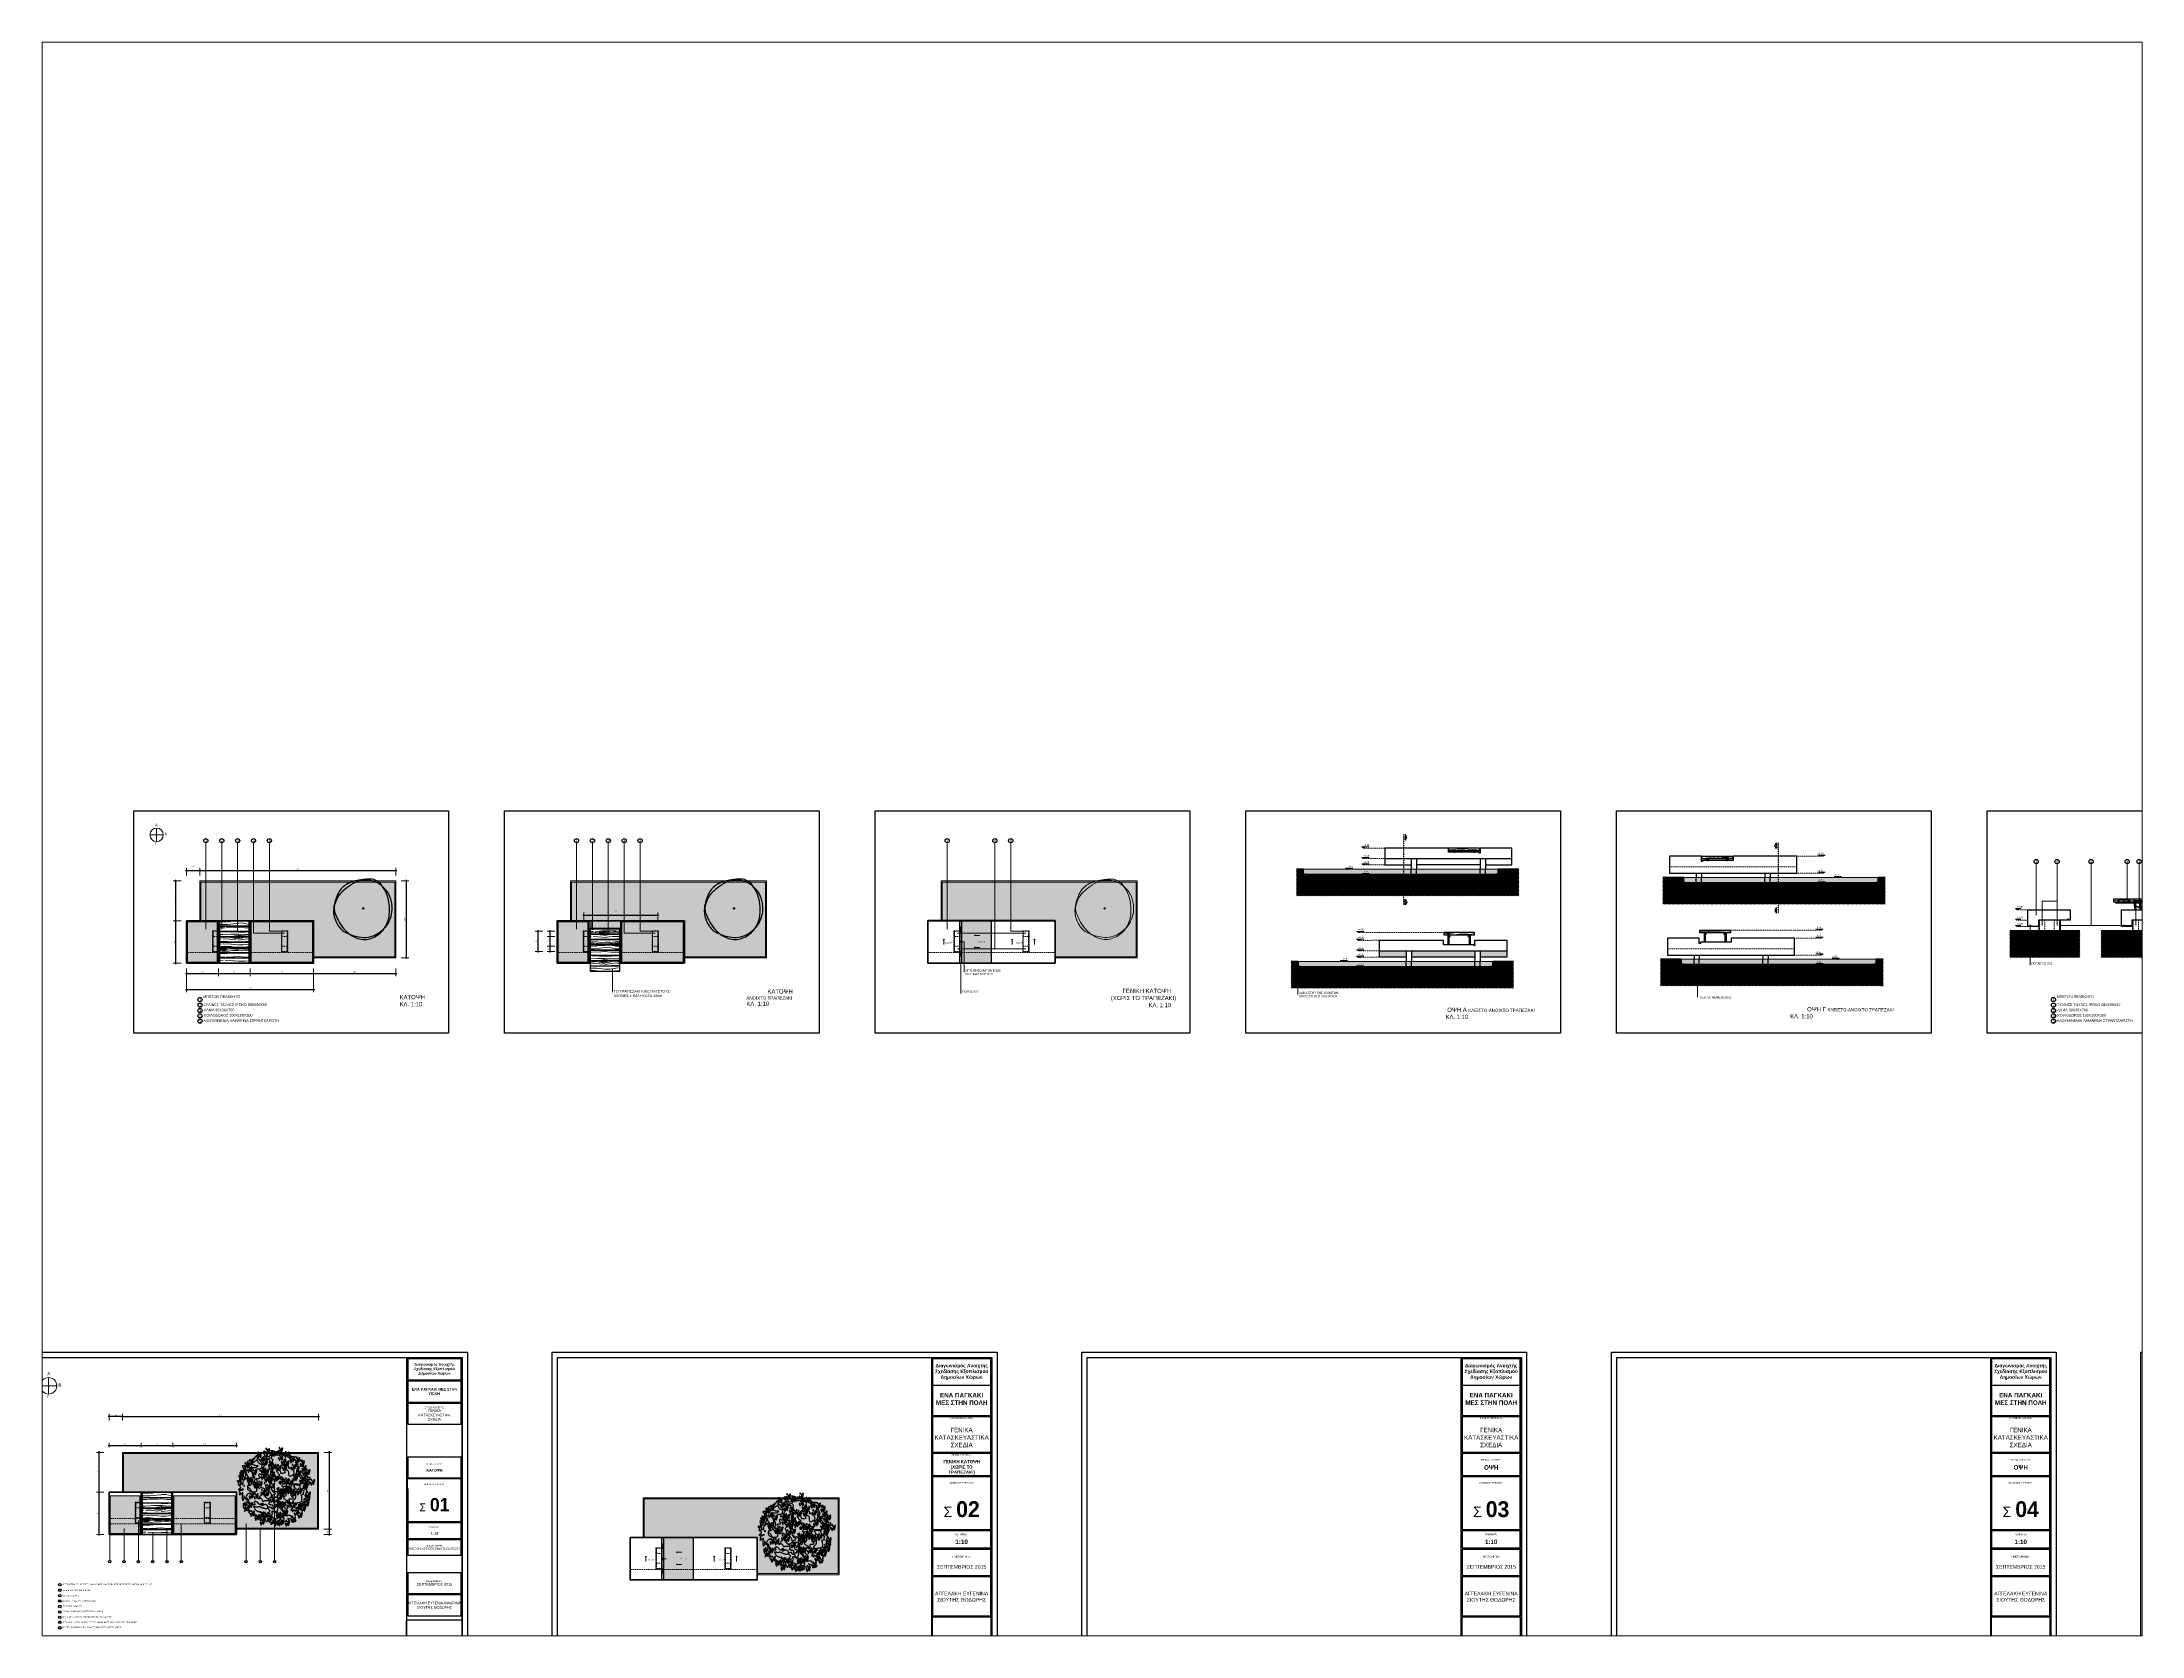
# Paper-space layout 'Layout1' of a CAD drawing. Header units: millimetres. Extents: x 26 to 231, y 20 to 176.
# The model-space entities are those that its viewports show. They can reach past a viewport. Long polylines and large blocks are cut down to what shows.
import ezdxf

# ---------------------------------------------------------------- set-up
doc = ezdxf.new("R2010")
doc.units = ezdxf.units.MM
doc.header["$LTSCALE"] = 0.01
for name, pattern in [('ACAD_ISO02W100', [15, 12, -3]), ('ACAD_ISO10W100', [18, 12, -3, 0, -3]), ('DOT', [6.35, 0, -6.35])]:
    doc.linetypes.add(name, pattern=pattern)
for name, color, linetype, lineweight in [('0.4', 252, 'Continuous', 40), ('CONCRETE', 253, 'Continuous', 30), ('DIMS', 30, 'Continuous', 15), ('EDAFOS', 32, 'Continuous', 60), ('HIDDEN', 254, 'Continuous', 20), ('METAL', 4, 'Continuous', 25), ('PROVOLH', 81, 'Continuous', 5), ('SECTION', 92, 'Continuous', 53), ('SYMBOLS', 51, 'Continuous', 15), ('TOMH', 10, 'Continuous', 25), ('WOOD', 33, 'Continuous', 30)]:
    doc.layers.add(name, color=color, linetype=linetype, lineweight=lineweight)
doc.layers.add('HATCH EDAFOS', color=45, linetype='Continuous', true_color=0xa38662)
doc.layers.add('HATCH GARBILO', color=253, linetype='Continuous', lineweight=18, true_color=0xa1a290)
doc.layers.add('HATCH WOOD', color=35, linetype='Continuous', lineweight=9, true_color=0x96704a)
doc.layers.add('TREE', color=97, linetype='Continuous', lineweight=25, true_color=0x3f8845, transparency=0.3)
doc.layers.add('ΤΕΧΤ', color=35, linetype='Continuous')
doc.styles.add('Century Gothic', font='GOTHIC.TTF')
doc.styles.get("Standard").update_dxf_attribs({"font": 'arial.ttf'})
doc.dimstyles.new('MY DIM.', dxfattribs={"dimscale": 100, "dimtxt": 0.0002, "dimasz": 0.0002, "dimexe": 0.0005, "dimexo": 0.001, "dimgap": 0.0002, "dimtad": 1, "dimdec": 0, "dimlfac": 100, "dimzin": 4, "dimdsep": 46, "dimtxsty": 'Century Gothic', "dimblk": 'ARCHTICK', "dimcen": 0.0015, "dimdle": 0.0002, "dimclrd": 256, "dimclre": 256, "dimadec": 0, "dimazin": 1, "dimtfac": 1, "dimtdec": 0, "dimtix": 1, "dimtofl": 0, "dimtmove": 2, "dimatfit": 0, "dimfxl": 1.0035, "dimtolj": 1, "dimtzin": 0, "dimlwe": -1, "dimarcsym": 0})
picture_1 = doc.add_image_def('image1.jpg', size_in_pixel=(960, 720))
pattern_1 = [(349.6952, (1.9105, -7.669534), (3.30000053, -0.54999718), [0.061492, -6.087695]), (0, (1.971, -7.68053), (0.55, 0.55), [0.0605, -0.4895]), (18.4349, (2.0315, -7.68053), (1.1000002, 0.5499991), [0.052177, -1.687075]), (172.875, (2.081, -7.664034), (3.85000021, -0.54999906), [0.044343, -4.389899]), (174.8056, (2.037, -7.658534), (5.50000037, -0.54999737), [0.06075, -6.014199]), (194.0362, (1.9765, -7.65303), (-1.6500003, -0.54999893), [0.068031, -2.199677]), (9.4623, (1.9545, -7.66953), (2.75000043, 0.54999898), [0.033455, -3.312064]), (353.6598, (1.9875, -7.664034), (-4.39999967, 0.55000087), [0.049805, -4.930657]), (185.7106, (2.037, -7.669534), (-4.94999968, -0.55000072), [0.0552745, -5.472157]), (168.6901, (1.982, -7.67503), (2.2000004, -0.5499987), [0.0280445, -2.776416]), (354.8056, (1.861, -7.675034), (-5.50000037, 0.54999737), [0.06075, -6.014199]), (348.6901, (1.9215, -7.68053), (-2.2000004, 0.5499987), [0.056089, -2.748371]), (0, (1.9765, -7.69153), (0.55, 0.55), [0.066, -0.484]), (20.556, (2.0425, -7.691534), (2.75000101, 1.0999978), [0.046992, -4.65221]), (3.8141, (2.0865, -7.675034), (7.69999964, 0.55000337), [0.082683, -8.18563]), (354.8056, (2.169, -7.669534), (-5.50000037, 0.54999737), [0.06075, -6.014199]), (0, (2.2295, -7.67503), (0.55, 0.55), [0.0605, -0.4895]), (5.1944, (1.74, -7.675034), (5.50000037, 0.54999737), [0.06075, -6.014199]), (354.8056, (1.8005, -7.669534), (-5.50000037, 0.54999737), [0.06075, -6.014199]), (0, (1.74, -7.66403), (0.55, 0.55), [0.033, -0.517]), (5.1944, (1.773, -7.664034), (5.50000037, 0.54999737), [0.06075, -6.014199]), (0, (1.8335, -7.65853), (0.55, 0.55), [0.055, -0.495]), (10.3048, (1.8885, -7.658534), (-3.30000053, -0.54999718), [0.061492, -6.087695]), (5.1944, (1.949, -7.647534), (5.50000037, 0.54999737), [0.06075, -6.014199]), (354.8056, (2.0095, -7.642034), (-5.50000037, 0.54999737), [0.06075, -6.014199]), (354.8056, (2.07, -7.647534), (-5.50000037, 0.54999737), [0.06075, -6.014199]), (351.8699, (2.1305, -7.65303), (-3.29999988, 0.54999965), [0.0777816, -3.811305]), (0, (2.2075, -7.66403), (0.55, 0.55), [0.0825, -0.4675]), (347.4712, (2.1855, -7.994034), (2.75000018, -0.54999978), [0.050707, -5.020042]), (354.2894, (2.235, -8.005034), (-4.94999968, 0.55000072), [0.0552745, -5.472157]), (8.1301, (2.1855, -7.99403), (3.29999988, 0.54999965), [0.038891, -3.850196]), (9.4623, (2.224, -7.98853), (2.75000043, 0.54999898), [0.06691, -3.278609]), (0, (1.74, -7.97753), (0.55, 0.55), [0.066, -0.484]), (350.5377, (1.806, -7.97753), (-2.75000043, 0.54999898), [0.033455, -3.312064]), (201.8014, (1.839, -7.98303), (1.65000015, 0.54999995), [0.029619, -2.932222]), (192.9946, (1.8115, -7.994034), (4.95000042, 1.09999867), [0.073379, -7.264536]), (352.875, (2.246, -7.994034), (-3.85000021, 0.54999906), [0.044343, -4.389899]), (7.125, (2.246, -7.994034), (3.85000021, 0.54999906), [0.044343, -4.389899]), (0, (1.74, -7.98853), (0.55, 0.55), [0.044, -0.506]), (194.0362, (1.784, -7.98853), (-1.6500003, -0.54999893), [0.045354, -2.222354]), (356.6335, (1.861, -7.972034), (-8.799999627, 0.55000603), [0.093662, -9.272501]), (357.7094, (1.9545, -7.977534), (-13.200000071, 0.549997664), [0.13761, -13.6233856]), (3.1798, (2.092, -7.983034), (9.350000276, 0.549995073), [0.099153, -9.8161134]), (9.4623, (2.191, -7.97753), (2.75000043, 0.54999898), [0.100366, -3.245154]), (10.3048, (1.74, -8.027034), (-3.30000053, -0.54999718), [0.061492, -6.087695]), (15.9454, (1.8005, -8.01603), (-2.20000007, -0.54999994), [0.080081, -3.923979]), (0, (1.8775, -7.99403), (0.55, 0.55), [0.0715, -0.4785]), (351.8699, (1.949, -7.99403), (-3.29999988, 0.54999965), [0.0777816, -3.811305]), (3.5763, (2.026, -8.005034), (8.25000036, 0.549994895), [0.0881716, -8.728999]), (351.2538, (2.114, -7.999534), (3.849999635, -0.55000231), [0.072341, -7.161779]), (345.9638, (2.1855, -8.01053), (-1.6500003, 0.54999893), [0.068031, -2.199677]), (0, (2.2515, -8.02703), (0.55, 0.55), [0.0385, -0.5115]), (174.8056, (1.861, -7.972034), (5.50000037, -0.54999737), [0.121499, -5.95345]), (355.2364, (1.74, -7.939034), (-6.05000052, 0.54999534), [0.132458, -6.49042]), (0, (1.872, -7.95003), (0.55, 0.55), [0.1265, -0.4235]), (4.0856, (1.9985, -7.950034), (7.15000008, 0.549997873), [0.154392, -7.565225]), (0, (2.1525, -7.93903), (0.55, 0.55), [0.1375, -0.4125]), (7.125, (1.74, -8.054534), (3.85000021, 0.54999906), [0.133027, -4.3012145]), (6.3402, (1.872, -8.038034), (4.39999967, 0.55000087), [0.099609, -4.880852]), (357.5104, (1.971, -8.027034), (-12.099999714, 0.550009826), [0.126619, -12.5353316]), (353.4802, (2.0975, -8.032534), (-14.299999885, 1.649999739), [0.193753, -19.1815536]), (3.0128, (1.74, -7.697034), (9.900000006, 0.550002258), [0.104645, -10.359819]), (351.8699, (1.8445, -7.69153), (-3.29999988, 0.54999965), [0.116673, -3.772415]), (357.6141, (1.96, -7.708034), (-12.650000288, 0.549990524), [0.1321144, -13.079339]), (10.6197, (2.092, -7.713534), (-6.049999123, -1.100004446), [0.0895334, -8.8638176]), (0, (2.18, -7.69703), (0.55, 0.55), [0.11, -0.44]), (356.8202, (1.74, -7.631034), (-9.350000276, 0.549995073), [0.099153, -9.8161134]), (6.009, (1.839, -7.636534), (-5.499999863, -0.549999625), [0.1050775, -10.402658]), (6.7098, (1.9435, -7.625534), (-4.95000055, -0.549996635), [0.0941446, -9.3203385]), (354.2894, (2.037, -7.614534), (-4.94999968, 0.55000072), [0.110549, -5.416883]), (347.9052, (2.147, -7.625534), (-4.94999923, 1.100003703), [0.078748, -7.796054]), (9.4623, (2.224, -7.64203), (2.75000043, 0.54999898), [0.06691, -3.278609]), (3.8141, (1.74, -7.735534), (7.699999638, 0.55000337), [0.082683, -8.18563]), (347.1957, (1.8225, -7.730034), (-7.149998816, 1.650004063), [0.1240855, -12.28448]), (0, (1.9435, -7.75753), (0.55, 0.55), [0.1375, -0.4125]), (5.4403, (2.081, -7.757534), (-6.050000172, -0.549996354), [0.1160225, -11.48624]), (6.7098, (2.1965, -7.746534), (-4.95000055, -0.549996635), [0.0941446, -9.3203385]), (0, (1.74, -7.59253), (0.55, 0.55), [0.0935, -0.4565]), (8.1301, (1.8335, -7.59253), (3.29999988, 0.54999965), [0.155564, -3.733524]), (357.6141, (1.9875, -7.570534), (-12.650000288, 0.549990524), [0.1321144, -13.079339]), (354.4725, (2.1195, -7.576034), (11.550000946, -1.099991959), [0.1712964, -16.958356]), (6.8428, (1.74, -8.093034), (-9.349999651, -1.100004399), [0.138487, -13.7101596]), (0, (1.8775, -8.07653), (0.55, 0.55), [0.154, -0.396]), (356.3478, (2.0315, -8.076534), (-17.050000518, 1.099993014), [0.259026, -25.64358]), (0, (1.74, -7.90053), (0.55, 0.55), [0.132, -0.418]), (4.7636, (1.872, -7.900534), (6.05000052, 0.54999534), [0.132458, -6.49042]), (358.1524, (2.004, -7.889534), (-16.500000255, 0.549996887), [0.1705886, -16.88828]), (357.2737, (2.1745, -7.895034), (-11.000000162, 0.54999781), [0.115631, -11.447457]), (354.8056, (1.74, -7.812534), (-5.50000037, 0.54999737), [0.121499, -5.95345]), (0, (1.861, -7.82353), (0.55, 0.55), [0.176, -0.374]), (1.9092, (2.037, -7.823534), (15.949999467, 0.550013333), [0.165092, -16.344072]), (3.5763, (2.202, -7.818034), (8.25000036, 0.549994895), [0.0881716, -8.728999])]
pattern_2 = [(45, (1.74, -8.093034), (-0.012347852, 0.012347852), [])]

# ---------------------------------------------------------------- blocks, each defined once
blk = doc.blocks.new('i-tree07')
at = {"color": 0, "linetype": 'ByBlock', "lineweight": -2}
blk.add_circle((-0.04, 0.02), 0.0552, dxfattribs=at)
for centre, radius, start, end in [((-0.58, 0.52), 1.67, 119.9478, 152.2852), ((3.42, -4.6), 7.91, 124.4463, 130.3029), ((0.06, -0.59), 2.96, 95.7738, 119.9478), ((0.57, -0.43), 2.86, 106.37, 124.4463), ((0.43, 0.02), 2.39, 86.5866, 106.37), ((0, 0), 2.36, 51.539, 95.7738), ((0.51, 1.26), 1.15, 38.2095, 86.5866), ((-1.14, -0.04), 3.25, 9.9836, 38.2095), ((0.08, 0.1), 2.24, 6.0228, 51.539), ((-0.61, -0.19), 1.86, 172.4004, 201.0273), ((1.24, -0.44), 3.73, 152.2852, 172.4004), ((-1.34, 0.01), 1.08, 163.7791, 199.3822), ((1.08, -0.69), 3.6, 154.9918, 163.7791), ((-0.85, 0.2), 1.47, 141.2439, 154.9918), ((-0.22, -0.3), 2.27, 130.3029, 141.2439), ((-1.51, -0.11), 3.62, 358.8879, 9.9836), ((-0.55, 0.03), 2.87, 350.2306, 6.0228), ((1.76, 1.1), 4.36, 199.3822, 216.8466), ((0.73, 0.33), 3.3, 201.0273, 207.8189), ((0.04, -0.03), 2.52, 207.8189, 215.5825), ((-0.82, -0.65), 1.46, 215.5825, 243.3836), ((0.44, 0.11), 2.71, 216.8466, 247.0468), ((-0.13, 0.12), 2.5, 296.8805, 331.3474), ((-0.17, -0.32), 2.26, 316.7622, 347.0495), ((-1.07, -0.11), 3.18, 347.0495, 358.8879), ((0.29, -0.11), 2.01, 331.3474, 350.2306), ((0.29, 1.58), 3.95, 243.3836, 260.1463), ((0.04, -0.81), 1.71, 247.0468, 285.3697), ((0, -0.14), 2.21, 260.1463, 296.8805), ((-0.06, -0.42), 2.11, 285.3697, 316.7622)]:
    blk.add_arc(centre, radius, start, end, dxfattribs=at)
blk = doc.blocks.new('_ArchTick')
at = {"color": 0, "linetype": 'ByBlock', "const_width": 0.15}
blk.add_lwpolyline([(-0.5, -0.5), (0.5, 0.5)], dxfattribs=at)
blk = doc.blocks.new('*D10')
at = {"layer": 'Defpoints', "color": 0, "transparency": 16777216}
for p in [(0.995, 1.325), (1.595, 1.325), (1.595, 1.126)]:
    blk.add_point(p, dxfattribs=at)
at = {"layer": 'DIMS', "transparency": 16777216}
for p, q in [((0.995, 1.225), (0.995, 1.076)), ((1.595, 1.225), (1.595, 1.076))]:
    blk.add_line(p, q, dxfattribs=at)
at = {"layer": 'DIMS', "lineweight": -2, "transparency": 16777216}
blk.add_line((0.975, 1.126), (1.615, 1.126), dxfattribs=at)
at = {"layer": 'DIMS', "lineweight": -2, "transparency": 16777216, "xscale": 0.02, "yscale": 0.02, "zscale": 0.02, "rotation": 180}
blk.add_blockref('_ArchTick', (0.995, 1.126), dxfattribs=at)
at = {"layer": 'DIMS', "lineweight": -2, "transparency": 16777216, "xscale": 0.02, "yscale": 0.02, "zscale": 0.02}
blk.add_blockref('_ArchTick', (1.595, 1.126), dxfattribs=at)
at = {"layer": 'DIMS', "color": 0, "transparency": 16777216, "insert": (1.295, 1.157), "char_height": 0.02, "attachment_point": 5, "style": 'Century Gothic'}
blk.add_mtext('\\A1;60', dxfattribs=at)
blk = doc.blocks.new('*D11')
at = {"layer": 'Defpoints', "color": 0, "transparency": 16777216}
for p in [(1.595, 1.325), (2.195, 1.325), (2.195, 1.126)]:
    blk.add_point(p, dxfattribs=at)
at = {"layer": 'DIMS', "transparency": 16777216}
for p, q in [((1.595, 1.225), (1.595, 1.076)), ((2.195, 1.225), (2.195, 1.076))]:
    blk.add_line(p, q, dxfattribs=at)
at = {"layer": 'DIMS', "lineweight": -2, "transparency": 16777216}
blk.add_line((1.575, 1.126), (2.215, 1.126), dxfattribs=at)
at = {"layer": 'DIMS', "lineweight": -2, "transparency": 16777216, "xscale": 0.02, "yscale": 0.02, "zscale": 0.02, "rotation": 180}
blk.add_blockref('_ArchTick', (1.595, 1.126), dxfattribs=at)
at = {"layer": 'DIMS', "lineweight": -2, "transparency": 16777216, "xscale": 0.02, "yscale": 0.02, "zscale": 0.02}
blk.add_blockref('_ArchTick', (2.195, 1.126), dxfattribs=at)
at = {"layer": 'DIMS', "color": 0, "transparency": 16777216, "insert": (1.895, 1.157), "char_height": 0.02, "attachment_point": 5, "style": 'Century Gothic'}
blk.add_mtext('\\A1;60', dxfattribs=at)
blk = doc.blocks.new('*D12')
at = {"layer": 'Defpoints', "color": 0, "transparency": 16777216}
for p in [(2.195, 1.325), (3.395, 1.325), (3.395, 1.126)]:
    blk.add_point(p, dxfattribs=at)
at = {"layer": 'DIMS', "transparency": 16777216}
for p, q in [((2.195, 1.225), (2.195, 1.076)), ((3.395, 1.225), (3.395, 1.076))]:
    blk.add_line(p, q, dxfattribs=at)
at = {"layer": 'DIMS', "lineweight": -2, "transparency": 16777216}
blk.add_line((2.175, 1.126), (3.415, 1.126), dxfattribs=at)
at = {"layer": 'DIMS', "lineweight": -2, "transparency": 16777216, "xscale": 0.02, "yscale": 0.02, "zscale": 0.02, "rotation": 180}
blk.add_blockref('_ArchTick', (2.195, 1.126), dxfattribs=at)
at = {"layer": 'DIMS', "lineweight": -2, "transparency": 16777216, "xscale": 0.02, "yscale": 0.02, "zscale": 0.02}
blk.add_blockref('_ArchTick', (3.395, 1.126), dxfattribs=at)
at = {"layer": 'DIMS', "color": 0, "transparency": 16777216, "insert": (2.795, 1.157), "char_height": 0.02, "attachment_point": 5, "style": 'Century Gothic'}
blk.add_mtext('\\A1;120', dxfattribs=at)
blk = doc.blocks.new('*D13')
at = {"layer": 'Defpoints', "color": 0, "transparency": 16777216}
for p in [(0.795, 2.125), (0.995, 2.125), (0.995, 1.325)]:
    blk.add_point(p, dxfattribs=at)
at = {"layer": 'DIMS', "transparency": 16777216}
for p, q in [((0.895, 2.125), (0.745, 2.125)), ((0.895, 1.325), (0.745, 1.325))]:
    blk.add_line(p, q, dxfattribs=at)
at = {"layer": 'DIMS', "lineweight": -2, "transparency": 16777216}
blk.add_line((0.795, 1.305), (0.795, 2.145), dxfattribs=at)
at = {"layer": 'DIMS', "lineweight": -2, "transparency": 16777216, "xscale": 0.02, "yscale": 0.02, "zscale": 0.02}
for p, rotation in [((0.795, 2.125), 90), ((0.795, 1.325), 270)]:
    blk.add_blockref('_ArchTick', p, dxfattribs=dict(at, rotation=rotation))
at = {"layer": 'DIMS', "color": 0, "transparency": 16777216, "insert": (0.765, 1.725), "char_height": 0.02, "attachment_point": 5, "rotation": 90, "style": 'Century Gothic'}
blk.add_mtext('\\A1;80', dxfattribs=at)
blk = doc.blocks.new('*D14')
at = {"layer": 'Defpoints', "color": 0, "transparency": 16777216}
for p in [(0.995, 1.325), (3.395, 1.325), (3.395, 0.827)]:
    blk.add_point(p, dxfattribs=at)
at = {"layer": 'DIMS', "transparency": 16777216}
for p, q in [((0.995, 1.225), (0.995, 0.777)), ((3.395, 1.225), (3.395, 0.777))]:
    blk.add_line(p, q, dxfattribs=at)
at = {"layer": 'DIMS', "lineweight": -2, "transparency": 16777216}
blk.add_line((0.975, 0.827), (3.415, 0.827), dxfattribs=at)
at = {"layer": 'DIMS', "lineweight": -2, "transparency": 16777216, "xscale": 0.02, "yscale": 0.02, "zscale": 0.02, "rotation": 180}
blk.add_blockref('_ArchTick', (0.995, 0.827), dxfattribs=at)
at = {"layer": 'DIMS', "lineweight": -2, "transparency": 16777216, "xscale": 0.02, "yscale": 0.02, "zscale": 0.02}
blk.add_blockref('_ArchTick', (3.395, 0.827), dxfattribs=at)
at = {"layer": 'DIMS', "color": 0, "transparency": 16777216, "insert": (2.195, 0.857), "char_height": 0.02, "attachment_point": 5, "style": 'Century Gothic'}
blk.add_mtext('\\A1;240', dxfattribs=at)
blk = doc.blocks.new('*D15')
at = {"layer": 'Defpoints', "color": 0, "transparency": 16777216}
for p in [(3.395, 1.325), (4.945, 1.325), (4.945, 1.126)]:
    blk.add_point(p, dxfattribs=at)
at = {"layer": 'DIMS', "transparency": 16777216}
for p, q in [((3.395, 1.225), (3.395, 1.076)), ((4.945, 1.225), (4.945, 1.076))]:
    blk.add_line(p, q, dxfattribs=at)
at = {"layer": 'DIMS', "lineweight": -2, "transparency": 16777216}
blk.add_line((3.375, 1.126), (4.965, 1.126), dxfattribs=at)
at = {"layer": 'DIMS', "lineweight": -2, "transparency": 16777216, "xscale": 0.02, "yscale": 0.02, "zscale": 0.02, "rotation": 180}
blk.add_blockref('_ArchTick', (3.395, 1.126), dxfattribs=at)
at = {"layer": 'DIMS', "lineweight": -2, "transparency": 16777216, "xscale": 0.02, "yscale": 0.02, "zscale": 0.02}
blk.add_blockref('_ArchTick', (4.945, 1.126), dxfattribs=at)
at = {"layer": 'DIMS', "color": 0, "transparency": 16777216, "insert": (4.17, 1.156), "char_height": 0.02, "attachment_point": 5, "style": 'Century Gothic'}
blk.add_mtext('\\A1;155', dxfattribs=at)
blk = doc.blocks.new('*D16')
at = {"layer": 'Defpoints', "color": 0, "transparency": 16777216}
for p in [(0.795, 2.875), (0.995, 2.875), (0.995, 2.125)]:
    blk.add_point(p, dxfattribs=at)
at = {"layer": 'DIMS', "transparency": 16777216}
for p, q in [((0.895, 2.875), (0.745, 2.875)), ((0.895, 2.125), (0.745, 2.125))]:
    blk.add_line(p, q, dxfattribs=at)
at = {"layer": 'DIMS', "lineweight": -2, "transparency": 16777216}
blk.add_line((0.795, 2.105), (0.795, 2.895), dxfattribs=at)
at = {"layer": 'DIMS', "lineweight": -2, "transparency": 16777216, "xscale": 0.02, "yscale": 0.02, "zscale": 0.02}
for p, rotation in [((0.795, 2.875), 90), ((0.795, 2.125), 270)]:
    blk.add_blockref('_ArchTick', p, dxfattribs=dict(at, rotation=rotation))
at = {"layer": 'DIMS', "color": 0, "transparency": 16777216, "insert": (0.765, 2.5), "char_height": 0.02, "attachment_point": 5, "rotation": 90, "style": 'Century Gothic'}
blk.add_mtext('\\A1;75', dxfattribs=at)
blk = doc.blocks.new('*D17')
at = {"layer": 'Defpoints', "color": 0, "transparency": 16777216}
for p in [(0.995, 2.875), (1.245, 3.075), (1.245, 2.875)]:
    blk.add_point(p, dxfattribs=at)
at = {"layer": 'DIMS', "lineweight": -2, "transparency": 16777216}
blk.add_line((0.975, 3.075), (1.265, 3.075), dxfattribs=at)
at = {"layer": 'DIMS', "transparency": 16777216}
for p, q in [((0.995, 2.975), (0.995, 3.125)), ((1.245, 2.975), (1.245, 3.125))]:
    blk.add_line(p, q, dxfattribs=at)
at = {"layer": 'DIMS', "lineweight": -2, "transparency": 16777216, "xscale": 0.02, "yscale": 0.02, "zscale": 0.02, "rotation": 180}
blk.add_blockref('_ArchTick', (0.995, 3.075), dxfattribs=at)
at = {"layer": 'DIMS', "lineweight": -2, "transparency": 16777216, "xscale": 0.02, "yscale": 0.02, "zscale": 0.02}
blk.add_blockref('_ArchTick', (1.245, 3.075), dxfattribs=at)
at = {"layer": 'DIMS', "color": 0, "transparency": 16777216, "insert": (1.12, 3.146), "char_height": 0.02, "attachment_point": 5, "style": 'Century Gothic'}
blk.add_mtext('\\A1;25', dxfattribs=at)
blk = doc.blocks.new('*D18')
at = {"layer": 'Defpoints', "color": 0, "transparency": 16777216}
for p in [(1.245, 2.875), (4.945, 3.075), (4.945, 2.875)]:
    blk.add_point(p, dxfattribs=at)
at = {"layer": 'DIMS', "lineweight": -2, "transparency": 16777216}
blk.add_line((1.225, 3.075), (4.965, 3.075), dxfattribs=at)
at = {"layer": 'DIMS', "transparency": 16777216}
for p, q in [((1.245, 2.975), (1.245, 3.125)), ((4.945, 2.975), (4.945, 3.125))]:
    blk.add_line(p, q, dxfattribs=at)
at = {"layer": 'DIMS', "lineweight": -2, "transparency": 16777216, "xscale": 0.02, "yscale": 0.02, "zscale": 0.02, "rotation": 180}
blk.add_blockref('_ArchTick', (1.245, 3.075), dxfattribs=at)
at = {"layer": 'DIMS', "lineweight": -2, "transparency": 16777216, "xscale": 0.02, "yscale": 0.02, "zscale": 0.02}
blk.add_blockref('_ArchTick', (4.945, 3.075), dxfattribs=at)
at = {"layer": 'DIMS', "color": 0, "transparency": 16777216, "insert": (3.095, 3.106), "char_height": 0.02, "attachment_point": 5, "style": 'Century Gothic'}
blk.add_mtext('\\A1;370', dxfattribs=at)
blk = doc.blocks.new('*D19')
at = {"layer": 'Defpoints', "color": 0, "transparency": 16777216}
for p in [(4.945, 2.875), (4.945, 1.425), (5.145, 1.425)]:
    blk.add_point(p, dxfattribs=at)
at = {"layer": 'DIMS', "transparency": 16777216}
for p, q in [((5.045, 2.875), (5.195, 2.875)), ((5.045, 1.425), (5.195, 1.425))]:
    blk.add_line(p, q, dxfattribs=at)
at = {"layer": 'DIMS', "lineweight": -2, "transparency": 16777216}
blk.add_line((5.145, 2.895), (5.145, 1.405), dxfattribs=at)
at = {"layer": 'DIMS', "lineweight": -2, "transparency": 16777216, "xscale": 0.02, "yscale": 0.02, "zscale": 0.02}
for p, rotation in [((5.145, 2.875), 90), ((5.145, 1.425), 270)]:
    blk.add_blockref('_ArchTick', p, dxfattribs=dict(at, rotation=rotation))
at = {"layer": 'DIMS', "color": 0, "transparency": 16777216, "insert": (5.114, 2.15), "char_height": 0.02, "attachment_point": 5, "rotation": 90, "style": 'Century Gothic'}
blk.add_mtext('\\A1;145', dxfattribs=at)
blk = doc.blocks.new('*D20')
at = {"layer": 'Defpoints', "color": 0, "transparency": 16777216}
for p in [(7.82, 1.925), (7.629, 1.545), (7.82, 1.545)]:
    blk.add_point(p, dxfattribs=at)
at = {"layer": 'DIMS', "transparency": 16777216}
for p, q in [((7.72, 1.925), (7.579, 1.925)), ((7.72, 1.545), (7.579, 1.545))]:
    blk.add_line(p, q, dxfattribs=at)
at = {"layer": 'DIMS', "lineweight": -2, "transparency": 16777216}
blk.add_line((7.629, 1.945), (7.629, 1.525), dxfattribs=at)
at = {"layer": 'DIMS', "lineweight": -2, "transparency": 16777216, "xscale": 0.02, "yscale": 0.02, "zscale": 0.02}
for p, rotation in [((7.629, 1.925), 90), ((7.629, 1.545), 270)]:
    blk.add_blockref('_ArchTick', p, dxfattribs=dict(at, rotation=rotation))
at = {"layer": 'DIMS', "color": 0, "transparency": 16777216, "insert": (7.598, 1.735), "char_height": 0.02, "attachment_point": 5, "rotation": 90, "style": 'Century Gothic'}
blk.add_mtext('\\A1;38', dxfattribs=at)
blk = doc.blocks.new('*D21')
at = {"layer": 'Defpoints', "color": 0, "transparency": 16777216}
for p in [(7.853, 1.825), (8.051, 1.925), (8.051, 1.825)]:
    blk.add_point(p, dxfattribs=at)
at = {"layer": 'DIMS', "transparency": 16777216}
for p, q in [((7.951, 1.925), (7.803, 1.925)), ((7.951, 1.825), (7.803, 1.825))]:
    blk.add_line(p, q, dxfattribs=at)
at = {"layer": 'DIMS', "lineweight": -2, "transparency": 16777216}
blk.add_line((7.853, 1.945), (7.853, 1.805), dxfattribs=at)
at = {"layer": 'DIMS', "lineweight": -2, "transparency": 16777216, "xscale": 0.02, "yscale": 0.02, "zscale": 0.02}
for p, rotation in [((7.853, 1.925), 90), ((7.853, 1.825), 270)]:
    blk.add_blockref('_ArchTick', p, dxfattribs=dict(at, rotation=rotation))
at = {"layer": 'DIMS', "color": 0, "transparency": 16777216, "insert": (7.823, 1.875), "char_height": 0.02, "attachment_point": 5, "rotation": 90, "style": 'Century Gothic'}
blk.add_mtext('\\A1;10', dxfattribs=at)
blk = doc.blocks.new('*D22')
at = {"layer": 'Defpoints', "color": 0, "transparency": 16777216}
for p in [(7.853, 1.645), (8.051, 1.825), (8.051, 1.645)]:
    blk.add_point(p, dxfattribs=at)
at = {"layer": 'DIMS', "transparency": 16777216}
for p, q in [((7.951, 1.825), (7.803, 1.825)), ((7.951, 1.645), (7.803, 1.645))]:
    blk.add_line(p, q, dxfattribs=at)
at = {"layer": 'DIMS', "lineweight": -2, "transparency": 16777216}
blk.add_line((7.853, 1.845), (7.853, 1.625), dxfattribs=at)
at = {"layer": 'DIMS', "lineweight": -2, "transparency": 16777216, "xscale": 0.02, "yscale": 0.02, "zscale": 0.02}
for p, rotation in [((7.853, 1.825), 90), ((7.853, 1.645), 270)]:
    blk.add_blockref('_ArchTick', p, dxfattribs=dict(at, rotation=rotation))
at = {"layer": 'DIMS', "color": 0, "transparency": 16777216, "insert": (7.823, 1.735), "char_height": 0.02, "attachment_point": 5, "rotation": 90, "style": 'Century Gothic'}
blk.add_mtext('\\A1;18', dxfattribs=at)
blk = doc.blocks.new('*D23')
at = {"layer": 'Defpoints', "color": 0, "transparency": 16777216}
for p in [(8.051, 1.645), (7.853, 1.545), (8.051, 1.545)]:
    blk.add_point(p, dxfattribs=at)
at = {"layer": 'DIMS', "transparency": 16777216}
for p, q in [((7.951, 1.645), (7.803, 1.645)), ((7.951, 1.545), (7.803, 1.545))]:
    blk.add_line(p, q, dxfattribs=at)
at = {"layer": 'DIMS', "lineweight": -2, "transparency": 16777216}
blk.add_line((7.853, 1.665), (7.853, 1.525), dxfattribs=at)
at = {"layer": 'DIMS', "lineweight": -2, "transparency": 16777216, "xscale": 0.02, "yscale": 0.02, "zscale": 0.02}
for p, rotation in [((7.853, 1.645), 90), ((7.853, 1.545), 270)]:
    blk.add_blockref('_ArchTick', p, dxfattribs=dict(at, rotation=rotation))
at = {"layer": 'DIMS', "color": 0, "transparency": 16777216, "insert": (7.823, 1.595), "char_height": 0.02, "attachment_point": 5, "rotation": 90, "style": 'Century Gothic'}
blk.add_mtext('\\A1;10', dxfattribs=at)
blk = doc.blocks.new('*D24')
at = {"layer": 'Defpoints', "color": 0, "transparency": 16777216}
for p in [(8.495, 2.031), (9.895, 2.231), (9.895, 2.031)]:
    blk.add_point(p, dxfattribs=at)
at = {"layer": 'DIMS', "lineweight": -2, "transparency": 16777216}
blk.add_line((8.475, 2.231), (9.915, 2.231), dxfattribs=at)
at = {"layer": 'DIMS', "transparency": 16777216}
for p, q in [((8.495, 2.131), (8.495, 2.281)), ((9.895, 2.131), (9.895, 2.281))]:
    blk.add_line(p, q, dxfattribs=at)
at = {"layer": 'DIMS', "lineweight": -2, "transparency": 16777216, "xscale": 0.02, "yscale": 0.02, "zscale": 0.02, "rotation": 180}
blk.add_blockref('_ArchTick', (8.495, 2.231), dxfattribs=at)
at = {"layer": 'DIMS', "lineweight": -2, "transparency": 16777216, "xscale": 0.02, "yscale": 0.02, "zscale": 0.02}
blk.add_blockref('_ArchTick', (9.895, 2.231), dxfattribs=at)
at = {"layer": 'DIMS', "color": 0, "transparency": 16777216, "insert": (9.1, 2.302), "char_height": 0.02, "attachment_point": 5, "style": 'Century Gothic'}
blk.add_mtext('\\A1;140', dxfattribs=at)
blk = doc.blocks.new('DENDRO2-K')
at = {"linetype": 'Continuous'}
for p, q in [((-1.3749, 1.036), (-1.3597, 1.0664)), ((-1.3597, 1.0664), (-1.3445, 1.0967)), ((-1.3445, 1.0967), (-1.3141, 1.1195)), ((-1.3065, 1.0436), (-1.3217, 1.0284)), ((-1.3141, 1.1195), (-1.2989, 1.1499)), ((-1.2914, 1.0588), (-1.3065, 1.0436)), ((-1.3, 1.2), (-1.3, 1.24)), ((-1.3, 1.24), (-1.26, 1.24)), ((-1.26, 1.2), (-1.3, 1.2)), ((-1.2989, 1.1499), (-1.2838, 1.1727)), ((-1.2686, 1.074), (-1.2914, 1.0588)), ((-1.2838, 1.1727), (-1.2762, 1.1954)), ((-1.28, 1.06), (-1.28, 1.1)), ((-1.28, 1.1), (-1.24, 1.1)), ((-1.24, 1.06), (-1.28, 1.06)), ((-1.2762, 1.1954), (-1.2534, 1.2258)), ((-1.2534, 1.0891), (-1.2686, 1.074)), ((-1.26, 1.24), (-1.26, 1.2)), ((-1.2534, 1.2258), (-1.2458, 1.2486)), ((-1.2306, 1.1043), (-1.2534, 1.0891)), ((-1.2458, 1.2486), (-1.2382, 1.2713)), ((-1.24, 1.11), (-1.24, 1.15)), ((-1.24, 1.15), (-1.2, 1.15)), ((-1.2, 1.11), (-1.24, 1.11)), ((-1.24, 1.1), (-1.24, 1.06)), ((-1.2382, 1.3017), (-1.2306, 1.3245)), ((-1.2382, 1.2713), (-1.2382, 1.3017)), ((-1.2306, 1.3245), (-1.2154, 1.3397)), ((-1.2154, 1.1195), (-1.2306, 1.1043)), ((-1.2154, 1.3397), (-1.2003, 1.3549)), ((-1.1927, 1.1271), (-1.2154, 1.1195)), ((-1.2003, 1.3549), (-1.1775, 1.37)), ((-1.2, 1.15), (-1.2, 1.11)), ((-1.1623, 1.1423), (-1.1927, 1.1271)), ((-1.1927, 1.0208), (-1.1851, 1.0512)), ((-1.19, 1.14), (-1.19, 1.18)), ((-1.19, 1.18), (-1.15, 1.18)), ((-1.15, 1.14), (-1.19, 1.14)), ((-1.19, 1.07), (-1.19, 1.11)), ((-1.19, 1.11), (-1.15, 1.11)), ((-1.15, 1.07), (-1.19, 1.07)), ((-1.1851, 1.0512), (-1.1699, 1.0664)), ((-1.1775, 1.37), (-1.1471, 1.3776)), ((-1.1699, 1.0664), (-1.1623, 1.0891)), ((-1.1471, 1.1575), (-1.1623, 1.1423)), ((-1.1623, 1.0891), (-1.1547, 1.1119)), ((-1.16, 1.43), (-1.16, 1.47)), ((-1.16, 1.47), (-1.12, 1.47)), ((-1.12, 1.43), (-1.16, 1.43)), ((-1.1547, 1.1119), (-1.1471, 1.1347)), ((-1.15, 1.24), (-1.15, 1.28)), ((-1.15, 1.28), (-1.11, 1.28)), ((-1.11, 1.24), (-1.15, 1.24)), ((-1.15, 1.18), (-1.15, 1.14)), ((-1.15, 1.11), (-1.15, 1.07)), ((-1.1471, 1.3776), (-1.1243, 1.3852)), ((-1.1471, 1.1347), (-1.1471, 1.1575)), ((-1.14, 1.29), (-1.14, 1.33)), ((-1.14, 1.33), (-1.1, 1.33)), ((-1.1, 1.29), (-1.14, 1.29)), ((-1.14, 1.15), (-1.14, 1.19)), ((-1.14, 1.19), (-1.1, 1.19)), ((-1.1, 1.15), (-1.14, 1.15)), ((-1.1243, 1.3852), (-1.1016, 1.3928)), ((-1.12, 1.47), (-1.12, 1.43)), ((-1.11, 1.28), (-1.11, 1.24)), ((-1.11, 1.1), (-1.11, 1.14)), ((-1.11, 1.14), (-1.07, 1.14)), ((-1.07, 1.1), (-1.11, 1.1)), ((-1.1016, 1.3928), (-1.0712, 1.4004)), ((-1.1, 1.38), (-1.06, 1.38)), ((-1.1, 1.34), (-1.1, 1.38)), ((-1.06, 1.34), (-1.1, 1.34)), ((-1.1, 1.33), (-1.1, 1.29)), ((-1.1, 1.19), (-1.1, 1.15)), ((-1.094, 1.0816), (-1.0864, 1.1119)), ((-1.0788, 1.0664), (-1.094, 1.0816)), ((-1.0864, 1.1119), (-1.0788, 1.1347)), ((-1.0788, 1.1651), (-1.0712, 1.1878)), ((-1.0788, 1.1347), (-1.0788, 1.1651)), ((-1.0636, 1.0512), (-1.0788, 1.0664)), ((-1.0712, 1.4004), (-1.0484, 1.4232)), ((-1.0712, 1.1878), (-1.0636, 1.2106)), ((-1.07, 1.25), (-1.03, 1.25)), ((-1.07, 1.21), (-1.07, 1.25)), ((-1.03, 1.21), (-1.07, 1.21)), ((-1.07, 1.14), (-1.07, 1.1)), ((-1.0636, 1.2106), (-1.056, 1.2334)), ((-1.0408, 1.0284), (-1.0636, 1.0512)), ((-1.06, 1.38), (-1.06, 1.34)), ((-1.056, 1.2334), (-1.0408, 1.2486)), ((-1.05, 1.37), (-1.05, 1.41)), ((-1.05, 1.41), (-1.01, 1.41)), ((-1.01, 1.37), (-1.05, 1.37)), ((-1.05, 1.3), (-1.05, 1.34)), ((-1.05, 1.34), (-1.01, 1.34)), ((-1.01, 1.3), (-1.05, 1.3)), ((-1.0484, 1.4232), (-1.0256, 1.4308)), ((-1.0408, 1.2486), (-1.0332, 1.2713)), ((-1.0332, 1.2713), (-1.0181, 1.2941)), ((-1.03, 1.25), (-1.03, 1.21)), ((-1.0256, 1.4308), (-1.0029, 1.446)), ((-1.0181, 1.2941), (-1.0105, 1.3245)), ((-1.0105, 1.3245), (-1.0029, 1.3473)), ((-1.01, 1.47), (-1.01, 1.51)), ((-1.01, 1.51), (-0.97, 1.51)), ((-0.97, 1.47), (-1.01, 1.47)), ((-1.01, 1.41), (-1.01, 1.37)), ((-1.01, 1.34), (-1.01, 1.3)), ((-1.0029, 1.5978), (-0.9877, 1.613)), ((-1.0029, 1.5674), (-1.0029, 1.5978)), ((-1.0029, 1.5371), (-1.0029, 1.5674)), ((-1.0029, 1.5067), (-1.0029, 1.5371)), ((-1.0029, 1.4763), (-1.0029, 1.5067)), ((-1.0029, 1.446), (-1.0029, 1.4763)), ((-1.0029, 1.3473), (-0.9953, 1.3776)), ((-1, 1.38), (-1, 1.42)), ((-1, 1.42), (-0.96, 1.42)), ((-0.96, 1.38), (-1, 1.38)), ((-0.9953, 1.3776), (-0.9801, 1.3928)), ((-0.9877, 1.613), (-0.9573, 1.5978)), ((-0.9801, 1.3928), (-0.9725, 1.4156)), ((-0.9725, 1.4156), (-0.9573, 1.4384)), ((-0.97, 1.51), (-0.97, 1.47)), ((-0.97, 1.33), (-0.97, 1.37)), ((-0.97, 1.37), (-0.93, 1.37)), ((-0.93, 1.33), (-0.97, 1.33)), ((-0.97, 1.27), (-0.97, 1.31)), ((-0.97, 1.31), (-0.93, 1.31)), ((-0.93, 1.27), (-0.97, 1.27)), ((-0.96, 1.42), (-0.96, 1.38)), ((-0.9573, 1.5978), (-0.9345, 1.5826)), ((-0.9573, 1.4384), (-0.9421, 1.4535)), ((-0.95, 1.13), (-0.95, 1.17)), ((-0.95, 1.17), (-0.91, 1.17)), ((-0.91, 1.13), (-0.95, 1.13)), ((-0.9421, 1.4535), (-0.927, 1.4687)), ((-0.9345, 1.5826), (-0.9194, 1.5674)), ((-0.93, 1.44), (-0.93, 1.48)), ((-0.93, 1.48), (-0.89, 1.48)), ((-0.89, 1.44), (-0.93, 1.44)), ((-0.93, 1.37), (-0.93, 1.33)), ((-0.93, 1.31), (-0.93, 1.27)), ((-0.927, 1.4687), (-0.9118, 1.4839)), ((-0.9118, 1.1043), (-0.927, 1.0816)), ((-0.927, 1.0816), (-0.927, 1.0512)), ((-0.927, 1.0512), (-0.927, 1.0208)), ((-0.9194, 1.5674), (-0.9042, 1.5522)), ((-0.9118, 1.4839), (-0.8966, 1.4991)), ((-0.889, 1.1119), (-0.9118, 1.1043)), ((-0.91, 1.18), (-0.91, 1.22)), ((-0.91, 1.22), (-0.87, 1.22)), ((-0.87, 1.18), (-0.91, 1.18)), ((-0.91, 1.17), (-0.91, 1.13)), ((-0.9042, 1.5522), (-0.8814, 1.5446)), ((-0.8966, 1.4991), (-0.8814, 1.4839)), ((-0.89, 1.48), (-0.89, 1.44)), ((-0.8662, 1.1195), (-0.889, 1.1119)), ((-0.8814, 1.5446), (-0.8586, 1.5371)), ((-0.8814, 1.4839), (-0.8738, 1.4611)), ((-0.8738, 1.4611), (-0.8586, 1.446)), ((-0.87, 1.22), (-0.87, 1.18)), ((-0.8359, 1.1195), (-0.8662, 1.1195)), ((-0.86, 1.21), (-0.86, 1.25)), ((-0.86, 1.25), (-0.82, 1.25)), ((-0.82, 1.21), (-0.86, 1.21)), ((-0.86, 1.14), (-0.86, 1.18)), ((-0.86, 1.18), (-0.82, 1.18)), ((-0.82, 1.14), (-0.86, 1.14)), ((-0.8586, 1.5371), (-0.8283, 1.5371)), ((-0.8586, 1.446), (-0.8359, 1.4308)), ((-0.8359, 1.4308), (-0.8131, 1.4156)), ((-0.7903, 1.1195), (-0.8359, 1.1195)), ((-0.8283, 1.5371), (-0.8055, 1.5446)), ((-0.8055, 1.4991), (-0.8207, 1.4839)), ((-0.8207, 1.4839), (-0.7751, 1.4915)), ((-0.82, 1.31), (-0.82, 1.35)), ((-0.82, 1.35), (-0.78, 1.35)), ((-0.78, 1.31), (-0.82, 1.31)), ((-0.82, 1.25), (-0.82, 1.21)), ((-0.82, 1.18), (-0.82, 1.14)), ((-0.8131, 1.4156), (-0.7751, 1.4156)), ((-0.81, 1.22), (-0.81, 1.26)), ((-0.81, 1.26), (-0.77, 1.26)), ((-0.77, 1.22), (-0.81, 1.22)), ((-0.81, 1.03), (-0.81, 1.07)), ((-0.81, 1.07), (-0.77, 1.07)), ((-0.8055, 1.5446), (-0.7827, 1.5522)), ((-0.7903, 1.5219), (-0.8055, 1.4991)), ((-0.7751, 1.5371), (-0.7903, 1.5219)), ((-0.7523, 1.1195), (-0.7903, 1.1195)), ((-0.7827, 1.5522), (-0.7675, 1.5674)), ((-0.78, 1.35), (-0.78, 1.31)), ((-0.78, 1.17), (-0.78, 1.21)), ((-0.78, 1.21), (-0.74, 1.21)), ((-0.74, 1.17), (-0.78, 1.17)), ((-0.7599, 1.5598), (-0.7751, 1.5371)), ((-0.7751, 1.4915), (-0.7296, 1.4915)), ((-0.7751, 1.4156), (-0.7448, 1.4156)), ((-0.77, 1.26), (-0.77, 1.22)), ((-0.77, 1.07), (-0.77, 1.03)), ((-0.7675, 1.5674), (-0.7523, 1.5826)), ((-0.76, 1.63), (-0.76, 1.67)), ((-0.76, 1.67), (-0.72, 1.67)), ((-0.72, 1.63), (-0.76, 1.63)), ((-0.7372, 1.575), (-0.7599, 1.5598)), ((-0.7523, 1.5826), (-0.7296, 1.5598)), ((-0.7144, 1.1195), (-0.7523, 1.1195)), ((-0.7448, 1.4156), (-0.722, 1.4232)), ((-0.74, 1.28), (-0.74, 1.32)), ((-0.74, 1.32), (-0.7, 1.32)), ((-0.7, 1.28), (-0.74, 1.28)), ((-0.74, 1.21), (-0.74, 1.17)), ((-0.7144, 1.5978), (-0.7372, 1.575)), ((-0.7296, 1.5598), (-0.722, 1.5295)), ((-0.7296, 1.4915), (-0.6992, 1.4991)), ((-0.722, 1.5295), (-0.722, 1.4991)), ((-0.722, 1.4991), (-0.722, 1.4687)), ((-0.722, 1.4687), (-0.7144, 1.446)), ((-0.722, 1.4232), (-0.6992, 1.4308)), ((-0.72, 1.67), (-0.72, 1.63)), ((-0.6916, 1.613), (-0.7144, 1.5978)), ((-0.7144, 1.446), (-0.6992, 1.4308)), ((-0.684, 1.1195), (-0.7144, 1.1195)), ((-0.7, 1.32), (-0.7, 1.28)), ((-0.6992, 1.4991), (-0.6612, 1.5143)), ((-0.6992, 1.4308), (-0.6688, 1.4384)), ((-0.6992, 1.4308), (-0.6764, 1.4156)), ((-0.6612, 1.6282), (-0.6916, 1.613)), ((-0.6612, 1.1119), (-0.684, 1.1195)), ((-0.6764, 1.4156), (-0.6461, 1.408)), ((-0.67, 1.69), (-0.67, 1.73)), ((-0.67, 1.73), (-0.63, 1.73)), ((-0.63, 1.69), (-0.67, 1.69)), ((-0.6688, 1.4384), (-0.6385, 1.4384)), ((-0.6385, 1.6433), (-0.6612, 1.6282)), ((-0.6612, 1.5143), (-0.6385, 1.5219)), ((-0.6385, 1.1043), (-0.6612, 1.1119)), ((-0.66, 1.07), (-0.66, 1.11)), ((-0.66, 1.11), (-0.62, 1.11)), ((-0.62, 1.07), (-0.66, 1.07)), ((-0.65, 1.55), (-0.65, 1.59)), ((-0.65, 1.59), (-0.61, 1.59)), ((-0.61, 1.55), (-0.65, 1.55)), ((-0.6461, 1.408), (-0.6233, 1.4004)), ((-0.6233, 1.6585), (-0.6385, 1.6433)), ((-0.6385, 1.5219), (-0.6233, 1.5371)), ((-0.6385, 1.4384), (-0.6081, 1.446)), ((-0.6157, 1.0967), (-0.6385, 1.1043)), ((-0.63, 1.73), (-0.63, 1.69)), ((-0.5853, 1.6661), (-0.6233, 1.6585)), ((-0.6233, 1.5371), (-0.5929, 1.5371)), ((-0.6233, 1.4004), (-0.5853, 1.3776)), ((-0.62, 1.11), (-0.62, 1.07)), ((-0.5929, 1.0891), (-0.6157, 1.0967)), ((-0.61, 1.6), (-0.61, 1.64)), ((-0.61, 1.64), (-0.57, 1.64)), ((-0.57, 1.6), (-0.61, 1.6)), ((-0.61, 1.59), (-0.61, 1.55)), ((-0.6081, 1.446), (-0.5777, 1.446)), ((-0.5929, 1.5371), (-0.5701, 1.5446)), ((-0.5626, 1.0816), (-0.5929, 1.0891)), ((-0.5701, 1.6813), (-0.5853, 1.6661)), ((-0.5853, 1.3776), (-0.5398, 1.3624)), ((-0.58, 1.04), (-0.58, 1.08)), ((-0.58, 1.08), (-0.54, 1.08)), ((-0.5777, 1.446), (-0.5474, 1.446)), ((-0.5322, 1.6813), (-0.5701, 1.6813)), ((-0.5701, 1.5446), (-0.5474, 1.5522)), ((-0.57, 1.64), (-0.57, 1.6)), ((-0.5322, 1.074), (-0.5626, 1.0816)), ((-0.56, 1.63), (-0.56, 1.67)), ((-0.56, 1.67), (-0.52, 1.67)), ((-0.52, 1.63), (-0.56, 1.63)), ((-0.56, 1.56), (-0.56, 1.6)), ((-0.56, 1.6), (-0.52, 1.6)), ((-0.52, 1.56), (-0.56, 1.56)), ((-0.5474, 1.5522), (-0.517, 1.5522)), ((-0.5474, 1.446), (-0.517, 1.446)), ((-0.54, 1.08), (-0.54, 1.04)), ((-0.5398, 1.3624), (-0.5094, 1.3473)), ((-0.4942, 1.6813), (-0.5322, 1.6813)), ((-0.5018, 1.074), (-0.5322, 1.074)), ((-0.52, 1.73), (-0.52, 1.77)), ((-0.52, 1.77), (-0.48, 1.77)), ((-0.48, 1.73), (-0.52, 1.73)), ((-0.52, 1.67), (-0.52, 1.63)), ((-0.52, 1.6), (-0.52, 1.56)), ((-0.517, 1.5522), (-0.4866, 1.5598)), ((-0.517, 1.446), (-0.4942, 1.4535)), ((-0.51, 1.64), (-0.51, 1.68)), ((-0.51, 1.68), (-0.47, 1.68)), ((-0.47, 1.64), (-0.51, 1.64)), ((-0.5094, 1.3473), (-0.479, 1.3397)), ((-0.479, 1.0664), (-0.5018, 1.074)), ((-0.4563, 1.6889), (-0.4942, 1.6813)), ((-0.4942, 1.4535), (-0.479, 1.4687)), ((-0.4866, 1.5598), (-0.4563, 1.5598)), ((-0.48, 1.77), (-0.48, 1.73)), ((-0.48, 1.59), (-0.48, 1.63)), ((-0.48, 1.63), (-0.44, 1.63)), ((-0.44, 1.59), (-0.48, 1.59)), ((-0.479, 1.4687), (-0.4639, 1.4839)), ((-0.479, 1.3397), (-0.4487, 1.3321)), ((-0.4487, 1.0664), (-0.479, 1.0664)), ((-0.47, 1.68), (-0.47, 1.64)), ((-0.4639, 1.4839), (-0.4411, 1.4915)), ((-0.4335, 1.6965), (-0.4563, 1.6889)), ((-0.4563, 1.5598), (-0.4335, 1.575)), ((-0.45, 1.28), (-0.45, 1.32)), ((-0.45, 1.32), (-0.41, 1.32)), ((-0.41, 1.28), (-0.45, 1.28)), ((-0.4487, 1.3321), (-0.4183, 1.3093)), ((-0.4107, 1.0664), (-0.4487, 1.0664)), ((-0.4411, 1.4915), (-0.4183, 1.4991)), ((-0.44, 1.7), (-0.44, 1.74)), ((-0.44, 1.74), (-0.4, 1.74)), ((-0.4, 1.7), (-0.44, 1.7)), ((-0.44, 1.63), (-0.44, 1.59)), ((-0.4031, 1.7041), (-0.4335, 1.6965)), ((-0.4335, 1.575), (-0.4183, 1.5978)), ((-0.43, 1.14), (-0.43, 1.18)), ((-0.43, 1.18), (-0.39, 1.18)), ((-0.39, 1.14), (-0.43, 1.14)), ((-0.4183, 1.5978), (-0.4031, 1.613)), ((-0.4183, 1.4991), (-0.3955, 1.5067)), ((-0.4107, 1.4308), (-0.4183, 1.4004)), ((-0.4183, 1.4004), (-0.4183, 1.37)), ((-0.4183, 1.37), (-0.4107, 1.3397)), ((-0.4183, 1.3093), (-0.3804, 1.3017)), ((-0.4031, 1.4535), (-0.4107, 1.4308)), ((-0.4107, 1.3397), (-0.3804, 1.3245)), ((-0.3804, 1.074), (-0.4107, 1.0664)), ((-0.41, 1.32), (-0.41, 1.28)), ((-0.3804, 1.7117), (-0.4031, 1.7041)), ((-0.4031, 1.613), (-0.3879, 1.6282)), ((-0.3879, 1.4839), (-0.4031, 1.4535)), ((-0.4, 1.74), (-0.4, 1.7)), ((-0.3955, 1.5067), (-0.3804, 1.5219)), ((-0.39, 1.19), (-0.39, 1.23)), ((-0.39, 1.23), (-0.35, 1.23)), ((-0.35, 1.19), (-0.39, 1.19)), ((-0.39, 1.18), (-0.39, 1.14)), ((-0.3879, 1.6282), (-0.3728, 1.6433)), ((-0.3728, 1.4991), (-0.3879, 1.4839)), ((-0.3804, 1.4004), (-0.3879, 1.3776)), ((-0.3879, 1.3776), (-0.3728, 1.3624)), ((-0.35, 1.7193), (-0.3804, 1.7117)), ((-0.3804, 1.5219), (-0.35, 1.5219)), ((-0.3728, 1.4232), (-0.3804, 1.4004)), ((-0.3804, 1.3245), (-0.3576, 1.3093)), ((-0.3804, 1.3017), (-0.3424, 1.2865)), ((-0.3424, 1.074), (-0.3804, 1.074)), ((-0.3728, 1.6433), (-0.3576, 1.6585)), ((-0.3576, 1.5143), (-0.3728, 1.4991)), ((-0.3576, 1.446), (-0.3728, 1.4232)), ((-0.3728, 1.3624), (-0.3424, 1.3549)), ((-0.37, 1.6), (-0.37, 1.64)), ((-0.37, 1.64), (-0.33, 1.64)), ((-0.33, 1.6), (-0.37, 1.6)), ((-0.3576, 1.6585), (-0.3272, 1.6661)), ((-0.3348, 1.5295), (-0.3576, 1.5143)), ((-0.35, 1.4687), (-0.3576, 1.446)), ((-0.3576, 1.3093), (-0.3272, 1.3017)), ((-0.3272, 1.7268), (-0.35, 1.7193)), ((-0.35, 1.5219), (-0.3348, 1.5371)), ((-0.3348, 1.4839), (-0.35, 1.4687)), ((-0.35, 1.23), (-0.35, 1.19)), ((-0.3424, 1.3549), (-0.3196, 1.3473)), ((-0.3424, 1.2865), (-0.2968, 1.2789)), ((-0.3196, 1.0816), (-0.3424, 1.074)), ((-0.34, 1.68), (-0.34, 1.72)), ((-0.34, 1.72), (-0.3, 1.72)), ((-0.3, 1.68), (-0.34, 1.68)), ((-0.34, 1.22), (-0.34, 1.26)), ((-0.34, 1.26), (-0.3, 1.26)), ((-0.3, 1.22), (-0.34, 1.22)), ((-0.34, 1.15), (-0.34, 1.19)), ((-0.34, 1.19), (-0.3, 1.19)), ((-0.3, 1.15), (-0.34, 1.15)), ((-0.312, 1.5446), (-0.3348, 1.5295)), ((-0.3348, 1.5371), (-0.312, 1.5446)), ((-0.312, 1.5067), (-0.3348, 1.4839)), ((-0.33, 1.64), (-0.33, 1.6)), ((-0.2968, 1.7344), (-0.3272, 1.7268)), ((-0.3272, 1.6661), (-0.3044, 1.6737)), ((-0.3272, 1.3017), (-0.3044, 1.2941)), ((-0.3196, 1.3473), (-0.2893, 1.3321)), ((-0.2968, 1.0891), (-0.3196, 1.0816)), ((-0.2893, 1.5295), (-0.312, 1.5067)), ((-0.3044, 1.6737), (-0.2741, 1.6737)), ((-0.3044, 1.2941), (-0.2741, 1.2865)), ((-0.3, 1.72), (-0.3, 1.68)), ((-0.3, 1.32), (-0.3, 1.36)), ((-0.3, 1.36), (-0.26, 1.36)), ((-0.26, 1.32), (-0.3, 1.32)), ((-0.3, 1.26), (-0.3, 1.22)), ((-0.3, 1.19), (-0.3, 1.15)), ((-0.2589, 1.742), (-0.2968, 1.7344)), ((-0.2968, 1.2789), (-0.2589, 1.2638)), ((-0.2741, 1.0967), (-0.2968, 1.0891)), ((-0.29, 1.23), (-0.29, 1.27)), ((-0.29, 1.27), (-0.25, 1.27)), ((-0.25, 1.23), (-0.29, 1.23)), ((-0.2665, 1.5446), (-0.2893, 1.5295)), ((-0.2893, 1.3321), (-0.2665, 1.3169)), ((-0.2741, 1.6737), (-0.2437, 1.6737)), ((-0.2741, 1.2865), (-0.2437, 1.2789)), ((-0.2513, 1.1043), (-0.2741, 1.0967)), ((-0.27, 1.81), (-0.27, 1.85)), ((-0.27, 1.85), (-0.23, 1.85)), ((-0.23, 1.81), (-0.27, 1.81)), ((-0.2361, 1.5598), (-0.2665, 1.5446)), ((-0.2665, 1.3169), (-0.2209, 1.3093)), ((-0.26, 1.67), (-0.26, 1.71)), ((-0.26, 1.71), (-0.22, 1.71)), ((-0.22, 1.67), (-0.26, 1.67)), ((-0.26, 1.36), (-0.26, 1.32)), ((-0.26, 1.18), (-0.26, 1.22)), ((-0.26, 1.22), (-0.22, 1.22)), ((-0.22, 1.18), (-0.26, 1.18)), ((-0.2285, 1.7572), (-0.2589, 1.742)), ((-0.2589, 1.2638), (-0.2209, 1.2638)), ((-0.2285, 1.1119), (-0.2513, 1.1043)), ((-0.25, 1.27), (-0.25, 1.23)), ((-0.2437, 1.6737), (-0.2057, 1.6737)), ((-0.2437, 1.2789), (-0.2133, 1.2713)), ((-0.2057, 1.5598), (-0.2361, 1.5598)), ((-0.2133, 1.0436), (-0.2361, 1.036)), ((-0.23, 1.85), (-0.23, 1.81)), ((-0.1982, 1.7648), (-0.2285, 1.7572)), ((-0.2057, 1.1195), (-0.2285, 1.1119)), ((-0.2209, 1.3093), (-0.183, 1.3093)), ((-0.2209, 1.2638), (-0.1602, 1.2638)), ((-0.22, 1.71), (-0.22, 1.67)), ((-0.22, 1.29), (-0.22, 1.33)), ((-0.22, 1.33), (-0.18, 1.33)), ((-0.18, 1.29), (-0.22, 1.29)), ((-0.22, 1.22), (-0.22, 1.18)), ((-0.2133, 1.2713), (-0.183, 1.2638)), ((-0.1906, 1.0512), (-0.2133, 1.0436)), ((-0.2057, 1.6737), (-0.1754, 1.6737)), ((-0.1754, 1.5598), (-0.2057, 1.5598)), ((-0.183, 1.1271), (-0.2057, 1.1195)), ((-0.1754, 1.7724), (-0.1982, 1.7648)), ((-0.1602, 1.0512), (-0.1906, 1.0512)), ((-0.183, 1.3093), (-0.1526, 1.3017)), ((-0.183, 1.2638), (-0.1526, 1.2562)), ((-0.1526, 1.1347), (-0.183, 1.1271)), ((-0.18, 1.33), (-0.18, 1.29)), ((-0.1526, 1.78), (-0.1754, 1.7724)), ((-0.1754, 1.6737), (-0.145, 1.6661)), ((-0.145, 1.5598), (-0.1754, 1.5598)), ((-0.17, 1.66), (-0.17, 1.7)), ((-0.17, 1.7), (-0.13, 1.7)), ((-0.13, 1.66), (-0.17, 1.66)), ((-0.1602, 1.2638), (-0.1146, 1.2638)), ((-0.1374, 1.0664), (-0.1602, 1.0512)), ((-0.1298, 1.7876), (-0.1526, 1.78)), ((-0.1526, 1.3017), (-0.1146, 1.3017)), ((-0.1526, 1.2562), (-0.1222, 1.2486)), ((-0.1298, 1.1423), (-0.1526, 1.1347)), ((-0.145, 1.6661), (-0.1298, 1.6509)), ((-0.1146, 1.5674), (-0.145, 1.5598)), ((-0.1071, 1.0664), (-0.1374, 1.0664)), ((-0.13, 1.7), (-0.13, 1.66)), ((-0.0995, 1.7952), (-0.1298, 1.7876)), ((-0.1298, 1.6509), (-0.1146, 1.6357)), ((-0.1071, 1.1499), (-0.1298, 1.1423)), ((-0.1222, 1.2486), (-0.0843, 1.2486)), ((-0.1146, 1.6357), (-0.0995, 1.6206)), ((-0.0843, 1.575), (-0.1146, 1.5674)), ((-0.1146, 1.3017), (-0.0767, 1.3017)), ((-0.1146, 1.2638), (-0.0843, 1.2562)), ((-0.0843, 1.1651), (-0.1071, 1.1499)), ((-0.0767, 1.0664), (-0.1071, 1.0664)), ((-0.0767, 1.8028), (-0.0995, 1.7952)), ((-0.0995, 1.6206), (-0.0843, 1.6054)), ((-0.09, 1.69), (-0.09, 1.73)), ((-0.09, 1.73), (-0.05, 1.73)), ((-0.05, 1.69), (-0.09, 1.69)), ((-0.0843, 1.6054), (-0.0843, 1.575)), ((-0.0843, 1.2562), (-0.0615, 1.2713)), ((-0.0843, 1.2486), (-0.0539, 1.2486)), ((-0.0691, 1.1802), (-0.0843, 1.1651)), ((-0.0615, 1.7876), (-0.0767, 1.8028)), ((-0.0767, 1.3017), (-0.0539, 1.3169)), ((-0.0615, 1.0512), (-0.0767, 1.0664)), ((-0.0539, 1.1954), (-0.0691, 1.1802)), ((-0.0463, 1.7724), (-0.0615, 1.7876)), ((-0.0615, 1.2713), (-0.0387, 1.3017)), ((-0.0615, 1.0208), (-0.0615, 1.0512)), ((-0.0539, 1.3169), (-0.0311, 1.3245)), ((-0.0539, 1.2486), (-0.0387, 1.2638)), ((-0.0463, 1.2182), (-0.0539, 1.1954)), ((-0.05, 1.73), (-0.05, 1.69)), ((-0.0235, 1.7496), (-0.0463, 1.7724)), ((-0.0387, 1.2486), (-0.0463, 1.2182)), ((-0.04, 1.49), (-0.04, 1.53)), ((-0.04, 1.53), (0, 1.53)), ((0, 1.49), (-0.04, 1.49)), ((-0.0387, 1.3017), (-0.016, 1.3169)), ((-0.0387, 1.2638), (-0.0311, 1.2713)), ((-0.0311, 1.2713), (-0.0387, 1.2486)), ((-0.0311, 1.3245), (-0.0008, 1.3397)), ((-0.0008, 1.7268), (-0.0235, 1.7496)), ((-0.016, 1.3169), (0.0068, 1.3321)), ((0.0068, 1.7041), (-0.0008, 1.7268)), ((-0.0008, 1.3397), (0.022, 1.3473)), ((0, 1.53), (0, 1.49)), ((0.0296, 1.6889), (0.0068, 1.7041)), ((0.0068, 1.3321), (0.0144, 1.3549)), ((0.0144, 1.3549), (0.0372, 1.3397)), ((0.022, 1.3473), (0.06, 1.3473)), ((0.0448, 1.6737), (0.0296, 1.6889)), ((0.0372, 1.3397), (0.0524, 1.3169)), ((0.0676, 1.6813), (0.0448, 1.6737)), ((0.0524, 1.3169), (0.0676, 1.3017)), ((0.06, 1.3473), (0.0903, 1.3473)), ((0.0827, 1.6965), (0.0676, 1.6813)), ((0.0676, 1.3017), (0.0827, 1.2865)), ((0.0979, 1.7117), (0.0827, 1.6965)), ((0.0827, 1.2865), (0.0979, 1.2562)), ((0.0903, 1.3473), (0.1283, 1.3473)), ((0.1055, 1.7344), (0.0979, 1.7117)), ((0.0979, 1.2562), (0.1131, 1.241)), ((0.1283, 1.7572), (0.1055, 1.7344)), ((0.1131, 1.241), (0.1359, 1.2258)), ((0.1435, 1.7724), (0.1283, 1.7572)), ((0.1283, 1.3473), (0.1587, 1.3397)), ((0.1359, 1.2258), (0.1511, 1.2106)), ((0.1662, 1.78), (0.1435, 1.7724)), ((0.1511, 1.613), (0.1662, 1.6357)), ((0.1511, 1.5674), (0.1511, 1.613)), ((0.1511, 1.5371), (0.1511, 1.5674)), ((0.1662, 1.5598), (0.1511, 1.5371)), ((0.1511, 1.2106), (0.1662, 1.1954)), ((0.1587, 1.3397), (0.1738, 1.3245)), ((0.1966, 1.78), (0.1662, 1.78)), ((0.1662, 1.6357), (0.1738, 1.6813)), ((0.1814, 1.5826), (0.1662, 1.5598)), ((0.1662, 1.1954), (0.189, 1.1878)), ((0.1738, 1.7117), (0.1814, 1.7344)), ((0.1738, 1.6813), (0.1738, 1.7117)), ((0.1738, 1.3245), (0.189, 1.3093)), ((0.1814, 1.7344), (0.189, 1.7572)), ((0.1966, 1.613), (0.1814, 1.5826)), ((0.189, 1.7572), (0.1966, 1.78)), ((0.189, 1.3093), (0.2042, 1.2865)), ((0.189, 1.1878), (0.2194, 1.1878)), ((0.2042, 1.6737), (0.1966, 1.6509)), ((0.1966, 1.6509), (0.1966, 1.613)), ((0.2194, 1.7041), (0.2042, 1.6737)), ((0.2042, 1.2865), (0.2118, 1.2638)), ((0.2118, 1.2638), (0.227, 1.2486)), ((0.2346, 1.7193), (0.2194, 1.7041)), ((0.2194, 1.1878), (0.2422, 1.1802)), ((0.227, 1.2486), (0.2346, 1.2258)), ((0.2498, 1.7344), (0.2346, 1.7193)), ((0.2346, 1.2258), (0.2422, 1.203)), ((0.2422, 1.203), (0.2498, 1.1802)), ((0.2422, 1.1802), (0.2649, 1.1727)), ((0.2649, 1.7648), (0.2498, 1.7344)), ((0.2498, 1.1802), (0.2573, 1.1499)), ((0.2573, 1.1499), (0.2725, 1.1347)), ((0.2801, 1.7496), (0.2649, 1.7648)), ((0.2649, 1.1727), (0.2801, 1.1575)), ((0.2725, 1.1347), (0.2877, 1.1195)), ((0.2953, 1.7344), (0.2801, 1.7496)), ((0.2801, 1.1575), (0.2801, 1.1271)), ((0.2801, 1.1271), (0.2801, 1.0891)), ((0.2801, 1.0891), (0.2801, 1.0588)), ((0.2801, 1.0588), (0.2801, 1.0284)), ((0.2877, 1.1195), (0.3105, 1.1043)), ((0.3105, 1.7117), (0.2953, 1.7344)), ((0.3257, 1.6965), (0.3105, 1.7117)), ((0.3105, 1.1043), (0.3181, 1.0816)), ((0.3181, 1.0816), (0.3333, 1.0664)), ((0.3409, 1.7117), (0.3257, 1.6965)), ((0.3333, 1.613), (0.3484, 1.6282)), ((0.3333, 1.5826), (0.3333, 1.613)), ((0.3712, 1.5826), (0.3333, 1.5826)), ((0.3333, 1.0664), (0.3484, 1.0512)), ((0.356, 1.7268), (0.3409, 1.7117)), ((0.3484, 1.6282), (0.3712, 1.6509)), ((0.3484, 1.0512), (0.3712, 1.0436)), ((0.35, 1.19), (0.35, 1.23)), ((0.35, 1.23), (0.39, 1.23)), ((0.39, 1.19), (0.35, 1.19)), ((0.3788, 1.7344), (0.356, 1.7268)), ((0.37, 1.05), (0.37, 1.09)), ((0.37, 1.09), (0.41, 1.09)), ((0.41, 1.05), (0.37, 1.05)), ((0.3712, 1.6509), (0.394, 1.6813)), ((0.4168, 1.5902), (0.3712, 1.5826)), ((0.3712, 1.3017), (0.3864, 1.3245)), ((0.3712, 1.2713), (0.3712, 1.3017)), ((0.3712, 1.2334), (0.3712, 1.2713)), ((0.3788, 1.2106), (0.3712, 1.2334)), ((0.3712, 1.0436), (0.3864, 1.0588)), ((0.4168, 1.7344), (0.3788, 1.7344)), ((0.3864, 1.1727), (0.3788, 1.2106)), ((0.3864, 1.3245), (0.4016, 1.3473)), ((0.4016, 1.1423), (0.3864, 1.1727)), ((0.3864, 1.0588), (0.394, 1.0816)), ((0.39, 1.23), (0.39, 1.19)), ((0.394, 1.6813), (0.4016, 1.7041)), ((0.394, 1.1119), (0.4016, 1.1423)), ((0.394, 1.0816), (0.394, 1.1119)), ((0.4016, 1.7041), (0.4168, 1.7193)), ((0.4016, 1.3473), (0.4168, 1.37)), ((0.41, 1.1), (0.41, 1.14)), ((0.41, 1.14), (0.45, 1.14)), ((0.45, 1.1), (0.41, 1.1)), ((0.41, 1.09), (0.41, 1.05)), ((0.4395, 1.7268), (0.4168, 1.7344)), ((0.4168, 1.7193), (0.4395, 1.7268)), ((0.4547, 1.5978), (0.4168, 1.5902)), ((0.4168, 1.37), (0.4547, 1.3852)), ((0.45, 1.14), (0.45, 1.1)), ((0.4927, 1.5978), (0.4547, 1.5978)), ((0.4547, 1.3852), (0.4927, 1.4004)), ((0.46, 1.13), (0.46, 1.17)), ((0.46, 1.17), (0.5, 1.17)), ((0.5, 1.13), (0.46, 1.13)), ((0.46, 1.06), (0.46, 1.1)), ((0.46, 1.1), (0.5, 1.1)), ((0.5, 1.06), (0.46, 1.06)), ((0.4623, 1.5067), (0.4775, 1.5219)), ((0.4927, 1.5067), (0.4623, 1.5067)), ((0.4775, 1.5219), (0.5079, 1.5295)), ((0.5231, 1.5978), (0.4927, 1.5978)), ((0.5231, 1.4991), (0.4927, 1.5067)), ((0.4927, 1.4004), (0.5231, 1.4156)), ((0.5, 1.23), (0.5, 1.27)), ((0.5, 1.27), (0.54, 1.27)), ((0.54, 1.23), (0.5, 1.23)), ((0.5, 1.17), (0.5, 1.13)), ((0.5, 1.1), (0.5, 1.06)), ((0.5079, 1.5295), (0.5458, 1.5295)), ((0.51, 1.14), (0.51, 1.18)), ((0.51, 1.18), (0.55, 1.18)), ((0.55, 1.14), (0.51, 1.14)), ((0.561, 1.5978), (0.5231, 1.5978)), ((0.5458, 1.4915), (0.5231, 1.4991)), ((0.5231, 1.4156), (0.5382, 1.4308)), ((0.5382, 1.4308), (0.5762, 1.4308)), ((0.54, 1.27), (0.54, 1.23)), ((0.54, 1.09), (0.54, 1.13)), ((0.54, 1.13), (0.58, 1.13)), ((0.58, 1.09), (0.54, 1.09)), ((0.5458, 1.5295), (0.5762, 1.5295)), ((0.5686, 1.4839), (0.5458, 1.4915)), ((0.55, 1.18), (0.55, 1.14)), ((0.5914, 1.5978), (0.561, 1.5978)), ((0.5914, 1.4763), (0.5686, 1.4839)), ((0.5762, 1.5295), (0.6066, 1.5295)), ((0.5762, 1.4308), (0.6066, 1.4308)), ((0.58, 1.2), (0.58, 1.24)), ((0.58, 1.24), (0.62, 1.24)), ((0.62, 1.2), (0.58, 1.2)), ((0.58, 1.13), (0.58, 1.09)), ((0.6217, 1.5978), (0.5914, 1.5978)), ((0.6066, 1.4611), (0.5914, 1.4763)), ((0.5914, 1.3473), (0.6066, 1.3624)), ((0.6217, 1.3473), (0.5914, 1.3473)), ((0.6066, 1.5295), (0.6445, 1.5371)), ((0.6293, 1.446), (0.6066, 1.4611)), ((0.6066, 1.4308), (0.6293, 1.4232)), ((0.6066, 1.3624), (0.6293, 1.37)), ((0.62, 1.24), (0.62, 1.2)), ((0.6521, 1.5902), (0.6217, 1.5978)), ((0.6369, 1.3321), (0.6217, 1.3473)), ((0.6521, 1.4308), (0.6293, 1.446)), ((0.6293, 1.4232), (0.6673, 1.4156)), ((0.6293, 1.37), (0.6597, 1.3776)), ((0.6521, 1.3169), (0.6369, 1.3321)), ((0.6445, 1.5371), (0.6749, 1.5522)), ((0.6749, 1.5826), (0.6521, 1.5902)), ((0.6673, 1.4156), (0.6521, 1.4308)), ((0.6749, 1.3093), (0.6521, 1.3169)), ((0.6597, 1.3776), (0.6977, 1.3776)), ((0.7053, 1.575), (0.6749, 1.5826)), ((0.6749, 1.5522), (0.6977, 1.5674)), ((0.6977, 1.2941), (0.6749, 1.3093)), ((0.6977, 1.5674), (0.7128, 1.5826)), ((0.6977, 1.3776), (0.728, 1.3776)), ((0.728, 1.2865), (0.6977, 1.2941)), ((0.7356, 1.575), (0.7053, 1.575)), ((0.7128, 1.5826), (0.7356, 1.575)), ((0.728, 1.3776), (0.7508, 1.37)), ((0.7508, 1.2789), (0.728, 1.2865)), ((0.7508, 1.37), (0.7812, 1.3624)), ((0.7736, 1.2865), (0.7508, 1.2789)), ((0.7736, 1.4763), (0.8191, 1.4839)), ((0.7888, 1.4611), (0.7736, 1.4763)), ((0.7964, 1.2941), (0.7736, 1.2865)), ((0.7812, 1.3624), (0.8039, 1.3549)), ((0.8191, 1.4535), (0.7888, 1.4611)), ((0.8267, 1.3017), (0.7964, 1.2941)), ((0.8039, 1.3549), (0.8191, 1.37)), ((0.81, 1.24), (0.81, 1.28)), ((0.81, 1.28), (0.85, 1.28)), ((0.85, 1.24), (0.81, 1.24)), ((0.8191, 1.4839), (0.8647, 1.4839)), ((0.8419, 1.446), (0.8191, 1.4535)), ((0.8191, 1.37), (0.8343, 1.3852)), ((0.8495, 1.2941), (0.8267, 1.3017)), ((0.83, 1.1), (0.83, 1.14)), ((0.83, 1.14), (0.87, 1.14)), ((0.87, 1.1), (0.83, 1.1)), ((0.8343, 1.3852), (0.8571, 1.3928)), ((0.8419, 1.5522), (0.8799, 1.5598)), ((0.8571, 1.5371), (0.8419, 1.5522)), ((0.8723, 1.4384), (0.8419, 1.446)), ((0.8723, 1.2865), (0.8495, 1.2941)), ((0.85, 1.28), (0.85, 1.24)), ((0.8799, 1.5295), (0.8571, 1.5371)), ((0.8571, 1.3928), (0.8799, 1.3852)), ((0.8571, 1.1878), (0.8647, 1.2182)), ((0.8571, 1.1575), (0.8571, 1.1878)), ((0.8723, 1.1271), (0.8571, 1.1575)), ((0.8647, 1.4839), (0.9026, 1.4839)), ((0.8647, 1.2182), (0.8723, 1.241)), ((0.87, 1.15), (0.87, 1.19)), ((0.87, 1.19), (0.91, 1.19)), ((0.91, 1.15), (0.87, 1.15)), ((0.87, 1.14), (0.87, 1.1)), ((0.895, 1.4308), (0.8723, 1.4384)), ((0.8799, 1.2638), (0.8723, 1.2865)), ((0.8723, 1.241), (0.8799, 1.2638)), ((0.8875, 1.1043), (0.8723, 1.1271)), ((0.8799, 1.5598), (0.9178, 1.5674)), ((0.9102, 1.5143), (0.8799, 1.5295)), ((0.8799, 1.3852), (0.9102, 1.3852)), ((0.9026, 1.0891), (0.8875, 1.1043)), ((0.9178, 1.4232), (0.895, 1.4308)), ((0.9026, 1.4839), (0.933, 1.4763)), ((0.9102, 1.0664), (0.9026, 1.0891)), ((0.91, 1.37), (0.91, 1.41)), ((0.91, 1.41), (0.95, 1.41)), ((0.95, 1.37), (0.91, 1.37)), ((0.91, 1.19), (0.91, 1.15)), ((0.9406, 1.4915), (0.9102, 1.5143)), ((0.9102, 1.3852), (0.9406, 1.3852)), ((0.9254, 1.0664), (0.9102, 1.0664)), ((0.9178, 1.5674), (0.9482, 1.5674)), ((0.933, 1.408), (0.9178, 1.4232)), ((0.92, 1.18), (0.92, 1.22)), ((0.92, 1.22), (0.96, 1.22)), ((0.96, 1.18), (0.92, 1.18)), ((0.92, 1.11), (0.92, 1.15)), ((0.92, 1.15), (0.96, 1.15)), ((0.96, 1.11), (0.92, 1.11)), ((0.9254, 1.0284), (0.9254, 1.0664)), ((0.93, 1.23), (0.93, 1.27)), ((0.93, 1.27), (0.97, 1.27)), ((0.97, 1.23), (0.93, 1.23)), ((0.933, 1.4763), (0.9634, 1.4687)), ((0.9406, 1.3852), (0.933, 1.408)), ((0.9786, 1.4763), (0.9406, 1.4915)), ((0.9482, 1.5674), (0.971, 1.5598)), ((0.95, 1.41), (0.95, 1.37)), ((0.96, 1.28), (0.96, 1.32)), ((0.96, 1.32), (1, 1.32)), ((1, 1.28), (0.96, 1.28)), ((0.96, 1.22), (0.96, 1.18)), ((0.96, 1.15), (0.96, 1.11)), ((0.9634, 1.4687), (0.9861, 1.4535)), ((0.97, 1.28), (0.97, 1.32)), ((0.97, 1.32), (1.01, 1.32)), ((1.01, 1.28), (0.97, 1.28)), ((0.97, 1.27), (0.97, 1.23)), ((0.97, 1.19), (0.97, 1.23)), ((0.97, 1.23), (1.01, 1.23)), ((1.01, 1.19), (0.97, 1.19)), ((0.971, 1.5598), (1.0013, 1.5522)), ((1.0089, 1.4611), (0.9786, 1.4763)), ((0.9861, 1.4535), (1.0165, 1.446)), ((1, 1.32), (1, 1.28)), ((1, 1.14), (1, 1.18)), ((1, 1.18), (1.04, 1.18)), ((1.04, 1.14), (1, 1.14)), ((1.0013, 1.5522), (1.0317, 1.5446)), ((1.0013, 1.0588), (1.0165, 1.0436)), ((1.0089, 1.036), (1.0013, 1.0588)), ((1.0393, 1.4384), (1.0089, 1.4611)), ((1.01, 1.32), (1.01, 1.28)), ((1.01, 1.23), (1.01, 1.19)), ((1.0165, 1.446), (1.0393, 1.4384)), ((1.0165, 1.0436), (1.0393, 1.0208)), ((1.02, 1.31), (1.02, 1.35)), ((1.02, 1.35), (1.06, 1.35)), ((1.06, 1.31), (1.02, 1.31)), ((1.02, 1.24), (1.02, 1.28)), ((1.02, 1.28), (1.06, 1.28)), ((1.06, 1.24), (1.02, 1.24)), ((1.0317, 1.5446), (1.0697, 1.5371)), ((1.0621, 1.4232), (1.0393, 1.4384)), ((1.0393, 1.4384), (1.0621, 1.4232)), ((1.04, 1.25), (1.04, 1.29)), ((1.04, 1.29), (1.08, 1.29)), ((1.08, 1.25), (1.04, 1.25)), ((1.04, 1.18), (1.04, 1.14)), ((1.06, 1.41), (1.06, 1.45)), ((1.06, 1.45), (1.1, 1.45)), ((1.1, 1.41), (1.06, 1.41)), ((1.06, 1.35), (1.06, 1.31)), ((1.06, 1.28), (1.06, 1.24)), ((1.0697, 1.5371), (1.0848, 1.5219)), ((1.07, 1.32), (1.07, 1.36)), ((1.07, 1.36), (1.11, 1.36)), ((1.11, 1.32), (1.07, 1.32)), ((1.08, 1.29), (1.08, 1.25)), ((1.0848, 1.5219), (1.0924, 1.4991)), ((1.0924, 1.4991), (1.1076, 1.4839)), ((1.1, 1.45), (1.1, 1.41)), ((1.1, 1.27), (1.1, 1.31)), ((1.1, 1.31), (1.14, 1.31)), ((1.14, 1.27), (1.1, 1.27)), ((1.1076, 1.4839), (1.1456, 1.4839)), ((1.11, 1.36), (1.11, 1.32)), ((1.14, 1.38), (1.14, 1.42)), ((1.14, 1.42), (1.18, 1.42)), ((1.18, 1.38), (1.14, 1.38)), ((1.14, 1.31), (1.14, 1.27)), ((1.1456, 1.4839), (1.1835, 1.4839)), ((1.18, 1.42), (1.18, 1.38)), ((1.1835, 1.4839), (1.2139, 1.4915)), ((1.2063, 1.2713), (1.1911, 1.2562)), ((1.1911, 1.2562), (1.1987, 1.2334)), ((1.2063, 1.4384), (1.1987, 1.408)), ((1.1987, 1.408), (1.1987, 1.37)), ((1.1987, 1.37), (1.2063, 1.3473)), ((1.1987, 1.2334), (1.2215, 1.2258)), ((1.2215, 1.4611), (1.2063, 1.4384)), ((1.2063, 1.3473), (1.2139, 1.3245)), ((1.2215, 1.2865), (1.2063, 1.2713)), ((1.2139, 1.4915), (1.2443, 1.4991)), ((1.2139, 1.3245), (1.2291, 1.3093)), ((1.22, 1.13), (1.22, 1.17)), ((1.22, 1.17), (1.26, 1.17)), ((1.26, 1.13), (1.22, 1.13)), ((1.2443, 1.4915), (1.2215, 1.4611)), ((1.2291, 1.3093), (1.2215, 1.2865)), ((1.2215, 1.2258), (1.2519, 1.2334)), ((1.2594, 1.5143), (1.2443, 1.4915)), ((1.2443, 1.4991), (1.2594, 1.5143)), ((1.2519, 1.2334), (1.267, 1.2486)), ((1.26, 1.17), (1.26, 1.13)), ((1.267, 1.2486), (1.305, 1.2713)), ((1.28, 1.04), (1.28, 1.08)), ((1.28, 1.08), (1.32, 1.08)), ((1.305, 1.2713), (1.3202, 1.2865)), ((1.32, 1.08), (1.32, 1.04)), ((1.3202, 1.2865), (1.3278, 1.2638)), ((1.3278, 1.2638), (1.343, 1.2486)), ((1.3354, 1.0891), (1.3278, 1.0664)), ((1.3278, 1.0664), (1.3278, 1.0284)), ((1.33, 1.07), (1.33, 1.11)), ((1.33, 1.11), (1.37, 1.11)), ((1.37, 1.07), (1.33, 1.07)), ((1.3505, 1.1043), (1.3354, 1.0891)), ((1.343, 1.2486), (1.3505, 1.2258)), ((1.3505, 1.2258), (1.3657, 1.203)), ((1.3657, 1.1271), (1.3505, 1.1043)), ((1.3657, 1.203), (1.3733, 1.1802)), ((1.3733, 1.1499), (1.3657, 1.1271)), ((1.37, 1.17), (1.37, 1.21)), ((1.37, 1.21), (1.41, 1.21)), ((1.41, 1.17), (1.37, 1.17)), ((1.37, 1.11), (1.37, 1.07)), ((1.3733, 1.1802), (1.3733, 1.1499)), ((1.38, 1.08), (1.38, 1.12)), ((1.38, 1.12), (1.42, 1.12)), ((1.42, 1.08), (1.38, 1.08)), ((1.41, 1.21), (1.41, 1.17)), ((1.41, 1.07), (1.45, 1.07)), ((1.41, 1.03), (1.41, 1.07)), ((1.42, 1.12), (1.42, 1.08)), ((1.45, 1.14), (1.45, 1.18)), ((1.45, 1.18), (1.49, 1.18)), ((1.49, 1.14), (1.45, 1.14)), ((1.45, 1.07), (1.45, 1.03)), ((1.49, 1.18), (1.49, 1.14)), ((-1.87, 0.39), (-1.87, 0.43)), ((-1.87, 0.43), (-1.83, 0.43)), ((-1.83, 0.39), (-1.87, 0.39)), ((-1.85, 0.25), (-1.85, 0.29)), ((-1.85, 0.29), (-1.81, 0.29)), ((-1.81, 0.25), (-1.85, 0.25)), ((-1.83, 0.43), (-1.83, 0.39)), ((-1.81, 0.3), (-1.81, 0.34)), ((-1.81, 0.34), (-1.77, 0.34)), ((-1.77, 0.3), (-1.81, 0.3)), ((-1.81, 0.29), (-1.81, 0.25)), ((-1.77, 0.34), (-1.77, 0.3)), ((-1.762, 0.2996), (-1.7696, 0.2692)), ((-1.7696, 0.2692), (-1.7696, 0.2313)), ((-1.7696, 0.2313), (-1.7696, 0.1933)), ((-1.7696, 0.1933), (-1.7696, 0.1554)), ((-1.7696, 0.1554), (-1.7696, 0.125)), ((-1.7696, 0.125), (-1.762, 0.0946)), ((-1.7469, 0.3224), (-1.762, 0.2996)), ((-1.762, 0.0946), (-1.7545, 0.0567)), ((-1.76, 0.33), (-1.76, 0.37)), ((-1.76, 0.37), (-1.72, 0.37)), ((-1.72, 0.33), (-1.76, 0.33)), ((-1.76, 0.26), (-1.76, 0.3)), ((-1.76, 0.3), (-1.72, 0.3)), ((-1.72, 0.26), (-1.76, 0.26)), ((-1.7545, 0.0567), (-1.7393, 0.0339)), ((-1.7165, 0.3224), (-1.7469, 0.3224)), ((-1.7393, 0.0339), (-1.7241, 0.0111)), ((-1.7165, 0.5577), (-1.7317, 0.5425)), ((-1.7317, 0.5425), (-1.7317, 0.5122)), ((-1.7317, 0.5122), (-1.7317, 0.4818)), ((-1.7317, 0.4818), (-1.7165, 0.4666)), ((-1.73, 0.11), (-1.73, 0.15)), ((-1.73, 0.15), (-1.69, 0.15)), ((-1.69, 0.11), (-1.73, 0.11)), ((-1.7241, 0.0111), (-1.7089, -0.0041)), ((-1.72, 0.43), (-1.72, 0.47)), ((-1.72, 0.47), (-1.68, 0.47)), ((-1.68, 0.43), (-1.72, 0.43)), ((-1.72, 0.37), (-1.72, 0.33)), ((-1.72, 0.3), (-1.72, 0.26)), ((-1.6937, 0.5653), (-1.7165, 0.5577)), ((-1.7165, 0.4666), (-1.6937, 0.4514)), ((-1.7013, 0.3452), (-1.7165, 0.3224)), ((-1.71, 0.34), (-1.71, 0.38)), ((-1.71, 0.38), (-1.67, 0.38)), ((-1.67, 0.34), (-1.71, 0.34)), ((-1.71, -0.03), (-1.71, 0.01)), ((-1.71, 0.01), (-1.67, 0.01)), ((-1.6937, 0.3679), (-1.7013, 0.3452)), ((-1.6785, 0.5501), (-1.6937, 0.5653)), ((-1.6937, 0.4514), (-1.6861, 0.4287)), ((-1.6861, 0.3907), (-1.6937, 0.3679)), ((-1.69, 0.15), (-1.69, 0.11)), ((-1.6861, 0.4287), (-1.6861, 0.3907)), ((-1.68, 0.79), (-1.68, 0.83)), ((-1.68, 0.83), (-1.64, 0.83)), ((-1.64, 0.79), (-1.68, 0.79)), ((-1.68, 0.47), (-1.68, 0.43)), ((-1.68, 0.29), (-1.68, 0.33)), ((-1.68, 0.33), (-1.64, 0.33)), ((-1.64, 0.29), (-1.68, 0.29)), ((-1.6709, 0.5274), (-1.6785, 0.5501)), ((-1.6558, 0.5122), (-1.6709, 0.5274)), ((-1.67, 0.38), (-1.67, 0.34)), ((-1.67, 0.02), (-1.67, 0.06)), ((-1.67, 0.06), (-1.63, 0.06)), ((-1.63, 0.02), (-1.67, 0.02)), ((-1.67, 0.01), (-1.67, -0.03)), ((-1.66, 0.65), (-1.66, 0.69)), ((-1.66, 0.69), (-1.62, 0.69)), ((-1.62, 0.65), (-1.66, 0.65)), ((-1.6558, 0.6792), (-1.6406, 0.702)), ((-1.6558, 0.6488), (-1.6558, 0.6792)), ((-1.6482, 0.6261), (-1.6558, 0.6488)), ((-1.6482, 0.4894), (-1.6558, 0.5122)), ((-1.6558, 0.3376), (-1.6406, 0.3528)), ((-1.6406, 0.3148), (-1.6558, 0.3376)), ((-1.6406, 0.6033), (-1.6482, 0.6261)), ((-1.6406, 0.4666), (-1.6482, 0.4894)), ((-1.6406, 0.702), (-1.6178, 0.6944)), ((-1.6254, 0.5805), (-1.6406, 0.6033)), ((-1.6254, 0.4514), (-1.6406, 0.4666)), ((-1.6406, 0.3528), (-1.6102, 0.3528)), ((-1.6254, 0.2996), (-1.6406, 0.3148)), ((-1.64, 0.83), (-1.64, 0.79)), ((-1.64, 0.4), (-1.64, 0.44)), ((-1.64, 0.44), (-1.6, 0.44)), ((-1.6, 0.4), (-1.64, 0.4)), ((-1.64, 0.33), (-1.64, 0.29)), ((-1.63, 0.06), (-1.63, 0.02)), ((-1.6102, 0.5501), (-1.6254, 0.5805)), ((-1.6102, 0.4363), (-1.6254, 0.4514)), ((-1.6178, 0.2768), (-1.6254, 0.2996)), ((-1.62, 0.7), (-1.62, 0.74)), ((-1.62, 0.74), (-1.58, 0.74)), ((-1.58, 0.7), (-1.62, 0.7)), ((-1.62, 0.69), (-1.62, 0.65)), ((-1.62, 0.05), (-1.62, 0.09)), ((-1.62, 0.09), (-1.58, 0.09)), ((-1.58, 0.05), (-1.62, 0.05)), ((-1.62, -0.02), (-1.62, 0.02)), ((-1.62, 0.02), (-1.58, 0.02)), ((-1.6178, 0.6944), (-1.6026, 0.6792)), ((-1.6026, 0.2617), (-1.6178, 0.2768)), ((-1.595, 0.535), (-1.6102, 0.5501)), ((-1.595, 0.4211), (-1.6102, 0.4363)), ((-1.6102, 0.3528), (-1.5874, 0.3603)), ((-1.6026, 0.6792), (-1.5723, 0.6868)), ((-1.5874, 0.2237), (-1.6026, 0.2617)), ((-1.6, 0.44), (-1.6, 0.4)), ((-1.5798, 0.5198), (-1.595, 0.535)), ((-1.5798, 0.3983), (-1.595, 0.4211)), ((-1.5874, 0.3603), (-1.5571, 0.3679)), ((-1.5647, 0.1933), (-1.5874, 0.2237)), ((-1.58, 0.74), (-1.58, 0.7)), ((-1.58, 0.15), (-1.58, 0.19)), ((-1.58, 0.19), (-1.54, 0.19)), ((-1.54, 0.15), (-1.58, 0.15)), ((-1.58, 0.09), (-1.58, 0.05)), ((-1.58, 0.02), (-1.58, -0.02)), ((-1.5723, 0.497), (-1.5798, 0.5198)), ((-1.5647, 0.3831), (-1.5798, 0.3983)), ((-1.5723, 0.6868), (-1.5571, 0.702)), ((-1.5419, 0.4818), (-1.5723, 0.497)), ((-1.57, 0.73), (-1.57, 0.77)), ((-1.57, 0.77), (-1.53, 0.77)), ((-1.53, 0.73), (-1.57, 0.73)), ((-1.57, 0.66), (-1.57, 0.7)), ((-1.57, 0.7), (-1.53, 0.7)), ((-1.53, 0.66), (-1.57, 0.66)), ((-1.57, 0.06), (-1.57, 0.1)), ((-1.57, 0.1), (-1.53, 0.1)), ((-1.53, 0.06), (-1.57, 0.06)), ((-1.5647, 0.8007), (-1.5571, 0.8234)), ((-1.5571, 0.7703), (-1.5647, 0.8007)), ((-1.5495, 0.3452), (-1.5647, 0.3831)), ((-1.5495, 0.1554), (-1.5647, 0.1933)), ((-1.5571, 0.8234), (-1.5495, 0.8462)), ((-1.5419, 0.7475), (-1.5571, 0.7703)), ((-1.5571, 0.702), (-1.5495, 0.7247)), ((-1.5571, 0.3679), (-1.5267, 0.3755)), ((-1.5571, 0.1098), (-1.5495, 0.1402)), ((-1.5571, 0.0795), (-1.5571, 0.1098)), ((-1.5571, 0.0491), (-1.5571, 0.0795)), ((-1.5495, 0.0111), (-1.5571, 0.0491)), ((-1.5495, 0.8462), (-1.5419, 0.869)), ((-1.5495, 0.7247), (-1.5419, 0.7475)), ((-1.5115, 0.3907), (-1.5495, 0.3452)), ((-1.5495, 0.1402), (-1.5343, 0.1706)), ((-1.5343, 0.1326), (-1.5495, 0.1554)), ((-1.5495, -0.0192), (-1.5495, 0.0111)), ((-1.5419, 0.869), (-1.5267, 0.8842)), ((-1.5115, 0.4894), (-1.5419, 0.4818)), ((-1.54, 0.19), (-1.54, 0.15)), ((-1.54, 0.01), (-1.54, 0.05)), ((-1.54, 0.05), (-1.5, 0.05)), ((-1.5, 0.01), (-1.54, 0.01)), ((-1.5343, 0.1706), (-1.5267, 0.1933)), ((-1.5267, 0.1022), (-1.5343, 0.1326)), ((-1.53, 0.83), (-1.53, 0.87)), ((-1.53, 0.87), (-1.49, 0.87)), ((-1.49, 0.83), (-1.53, 0.83)), ((-1.53, 0.77), (-1.53, 0.73)), ((-1.53, 0.7), (-1.53, 0.66)), ((-1.53, 0.1), (-1.53, 0.06)), ((-1.5267, 0.8842), (-1.5115, 0.8994)), ((-1.5267, 0.4287), (-1.5039, 0.4439)), ((-1.5039, 0.4135), (-1.5267, 0.4287)), ((-1.5267, 0.3755), (-1.5115, 0.3907)), ((-1.5267, 0.1933), (-1.5115, 0.2161)), ((-1.5191, 0.0719), (-1.5267, 0.1022)), ((-1.52, 0.74), (-1.52, 0.78)), ((-1.52, 0.78), (-1.48, 0.78)), ((-1.48, 0.74), (-1.52, 0.74)), ((-1.5191, 0.0415), (-1.5191, 0.0719)), ((-1.5191, 0.0111), (-1.5191, 0.0415)), ((-1.5191, -0.0268), (-1.5191, 0.0111)), ((-1.5115, 0.8994), (-1.4963, 0.9145)), ((-1.4812, 0.5046), (-1.5115, 0.4894)), ((-1.5115, 0.2161), (-1.4963, 0.2313)), ((-1.5039, 0.4439), (-1.4812, 0.4514)), ((-1.4812, 0.3983), (-1.5039, 0.4135)), ((-1.5, 0.12), (-1.5, 0.16)), ((-1.5, 0.16), (-1.46, 0.16)), ((-1.46, 0.12), (-1.5, 0.12)), ((-1.5, 0.05), (-1.5, 0.01)), ((-1.4963, 0.9145), (-1.4887, 0.9373)), ((-1.4963, 0.2313), (-1.4812, 0.2541)), ((-1.49, 0.87), (-1.49, 0.83)), ((-1.49, 0.69), (-1.49, 0.73)), ((-1.49, 0.73), (-1.45, 0.73)), ((-1.45, 0.69), (-1.49, 0.69)), ((-1.4887, 0.9373), (-1.4736, 0.9525)), ((-1.4736, 0.9145), (-1.4887, 0.8994)), ((-1.4887, 0.8994), (-1.4812, 0.869)), ((-1.4812, 0.869), (-1.4508, 0.869)), ((-1.466, 0.5198), (-1.4812, 0.5046)), ((-1.4812, 0.4514), (-1.4432, 0.4514)), ((-1.466, 0.3755), (-1.4812, 0.3983)), ((-1.4812, 0.2541), (-1.466, 0.2768)), ((-1.48, 0.78), (-1.48, 0.74)), ((-1.4736, 0.9525), (-1.466, 0.9373)), ((-1.466, 0.9373), (-1.4736, 0.9145)), ((-1.47, 0.67), (-1.47, 0.71)), ((-1.47, 0.71), (-1.43, 0.71)), ((-1.43, 0.67), (-1.47, 0.67)), ((-1.4508, 0.5425), (-1.466, 0.5198)), ((-1.4584, 0.3376), (-1.466, 0.3755)), ((-1.466, 0.2768), (-1.4584, 0.2996)), ((-1.46, 0.16), (-1.46, 0.12)), ((-1.4584, 0.2996), (-1.4584, 0.3376)), ((-1.4508, 0.869), (-1.4204, 0.869)), ((-1.428, 0.535), (-1.4508, 0.5425)), ((-1.45, 0.8), (-1.45, 0.84)), ((-1.45, 0.84), (-1.41, 0.84)), ((-1.41, 0.8), (-1.45, 0.8)), ((-1.45, 0.73), (-1.45, 0.69)), ((-1.45, 0.53), (-1.45, 0.57)), ((-1.45, 0.57), (-1.41, 0.57)), ((-1.41, 0.53), (-1.45, 0.53)), ((-1.4432, 0.4514), (-1.4204, 0.4363)), ((-1.43, 0.71), (-1.43, 0.67)), ((-1.4052, 0.5274), (-1.428, 0.535)), ((-1.4204, 0.9677), (-1.4128, 0.998)), ((-1.3976, 0.9753), (-1.4204, 0.9677)), ((-1.4204, 0.869), (-1.3825, 0.869)), ((-1.4204, 0.4363), (-1.4052, 0.4211)), ((-1.4128, 0.998), (-1.3976, 1.0132)), ((-1.3976, 0.2389), (-1.4128, 0.2161)), ((-1.4128, 0.2161), (-1.4052, 0.1933)), ((-1.41, 0.84), (-1.41, 0.8)), ((-1.41, 0.58), (-1.41, 0.62)), ((-1.41, 0.62), (-1.37, 0.62)), ((-1.37, 0.58), (-1.41, 0.58)), ((-1.41, 0.57), (-1.41, 0.53)), ((-1.3825, 0.5122), (-1.4052, 0.5274)), ((-1.4052, 0.4211), (-1.3976, 0.3983)), ((-1.4052, 0.1933), (-1.39, 0.1706)), ((-1.3976, 1.0132), (-1.3749, 1.036)), ((-1.3749, 0.9829), (-1.3976, 0.9753)), ((-1.3976, 0.3983), (-1.3825, 0.3755)), ((-1.39, 0.2617), (-1.3976, 0.2389)), ((-1.3749, 0.2768), (-1.39, 0.2617)), ((-1.39, 0.1706), (-1.3673, 0.1478)), ((-1.3825, 0.869), (-1.3521, 0.869)), ((-1.3673, 0.4894), (-1.3825, 0.5122)), ((-1.3825, 0.3755), (-1.3749, 0.3528)), ((-1.3597, 0.998), (-1.3749, 0.9829)), ((-1.3749, 0.3528), (-1.3673, 0.33)), ((-1.3673, 0.2996), (-1.3749, 0.2768)), ((-1.37, 0.62), (-1.37, 0.58)), ((-1.3521, 0.4742), (-1.3673, 0.4894)), ((-1.3673, 0.33), (-1.3673, 0.2996)), ((-1.3673, 0.1478), (-1.3445, 0.125)), ((-1.36, 0.61), (-1.36, 0.65)), ((-1.36, 0.65), (-1.32, 0.65)), ((-1.32, 0.61), (-1.36, 0.61)), ((-1.36, 0.54), (-1.36, 0.58)), ((-1.36, 0.58), (-1.32, 0.58)), ((-1.32, 0.54), (-1.36, 0.54)), ((-1.3369, 1.0132), (-1.3597, 0.998)), ((-1.3521, 0.869), (-1.3445, 0.8462)), ((-1.3445, 0.8462), (-1.3521, 0.8158)), ((-1.3521, 0.8158), (-1.3521, 0.7855)), ((-1.3521, 0.7855), (-1.3445, 0.7627)), ((-1.3369, 0.459), (-1.3521, 0.4742)), ((-1.3445, 0.7627), (-1.3293, 0.7475)), ((-1.3445, 0.125), (-1.3141, 0.1098)), ((-1.3217, 1.0284), (-1.3369, 1.0132)), ((-1.3217, 0.4439), (-1.3369, 0.459)), ((-1.3293, 0.7475), (-1.3065, 0.7323)), ((-1.3217, 0.4135), (-1.3217, 0.4439)), ((-1.3217, 0.3755), (-1.3217, 0.4135)), ((-1.3141, 0.3452), (-1.3217, 0.3755)), ((-1.32, 0.71), (-1.32, 0.75)), ((-1.32, 0.75), (-1.28, 0.75)), ((-1.28, 0.71), (-1.32, 0.71)), ((-1.32, 0.65), (-1.32, 0.61)), ((-1.32, 0.58), (-1.32, 0.54)), ((-1.3065, 0.2996), (-1.3141, 0.3452)), ((-1.3141, 0.1098), (-1.2838, 0.1098)), ((-1.31, 0.62), (-1.31, 0.66)), ((-1.31, 0.66), (-1.27, 0.66)), ((-1.27, 0.62), (-1.31, 0.62)), ((-1.3065, 0.7323), (-1.2914, 0.7172)), ((-1.2989, 0.2692), (-1.3065, 0.2996)), ((-1.3, 0.49), (-1.3, 0.53)), ((-1.3, 0.53), (-1.26, 0.53)), ((-1.26, 0.49), (-1.3, 0.49)), ((-1.2914, 0.2313), (-1.2989, 0.2692)), ((-1.2914, 0.8994), (-1.2838, 0.9221)), ((-1.2762, 0.869), (-1.2914, 0.8994)), ((-1.2914, 0.7172), (-1.2534, 0.7096)), ((-1.2762, 0.2161), (-1.2914, 0.2313)), ((-1.2838, 0.9221), (-1.261, 0.9373)), ((-1.2838, 0.1098), (-1.2534, 0.1098)), ((-1.28, 0.75), (-1.28, 0.71)), ((-1.28, 0.57), (-1.28, 0.61)), ((-1.28, 0.61), (-1.24, 0.61)), ((-1.24, 0.57), (-1.28, 0.57)), ((-1.28, 0.35), (-1.28, 0.39)), ((-1.28, 0.39), (-1.24, 0.39)), ((-1.24, 0.35), (-1.28, 0.35)), ((-1.261, 0.8538), (-1.2762, 0.869)), ((-1.2458, 0.2161), (-1.2762, 0.2161)), ((-1.27, 0.66), (-1.27, 0.62)), ((-1.261, 0.9373), (-1.2458, 0.9601)), ((-1.2382, 0.8386), (-1.261, 0.8538)), ((-1.26, 0.53), (-1.26, 0.49)), ((-1.2534, 0.7096), (-1.2306, 0.702)), ((-1.2534, 0.1098), (-1.223, 0.125)), ((-1.2458, 0.9601), (-1.223, 0.9829)), ((-1.2154, 0.2161), (-1.2458, 0.2161)), ((-1.24, 0.68), (-1.24, 0.72)), ((-1.24, 0.72), (-1.2, 0.72)), ((-1.2, 0.68), (-1.24, 0.68)), ((-1.24, 0.61), (-1.24, 0.57)), ((-1.24, 0.4), (-1.24, 0.44)), ((-1.24, 0.44), (-1.2, 0.44)), ((-1.2, 0.4), (-1.24, 0.4)), ((-1.24, 0.39), (-1.24, 0.35)), ((-1.223, 0.8234), (-1.2382, 0.8386)), ((-1.2306, 0.702), (-1.2078, 0.6868)), ((-1.223, 0.9829), (-1.2078, 0.998)), ((-1.1927, 0.8158), (-1.223, 0.8234)), ((-1.223, 0.125), (-1.2003, 0.1402)), ((-1.1851, 0.2161), (-1.2154, 0.2161)), ((-1.2078, 0.998), (-1.1927, 1.0208)), ((-1.2078, 0.6868), (-1.1927, 0.6716)), ((-1.2003, 0.1402), (-1.1851, 0.1554)), ((-1.2, 0.72), (-1.2, 0.68)), ((-1.2, 0.44), (-1.2, 0.4)), ((-1.2, 0.23), (-1.2, 0.27)), ((-1.2, 0.27), (-1.16, 0.27)), ((-1.16, 0.23), (-1.2, 0.23)), ((-1.1623, 0.8007), (-1.1927, 0.8158)), ((-1.1927, 0.6716), (-1.1775, 0.6564)), ((-1.19, 0.43), (-1.19, 0.47)), ((-1.19, 0.47), (-1.15, 0.47)), ((-1.15, 0.43), (-1.19, 0.43)), ((-1.19, 0.36), (-1.19, 0.4)), ((-1.19, 0.4), (-1.15, 0.4)), ((-1.15, 0.36), (-1.19, 0.36)), ((-1.1547, 0.2161), (-1.1851, 0.2161)), ((-1.1851, 0.1554), (-1.1699, 0.1706)), ((-1.18, 0.09), (-1.18, 0.13)), ((-1.18, 0.13), (-1.14, 0.13)), ((-1.14, 0.09), (-1.18, 0.09)), ((-1.1775, 0.6564), (-1.1471, 0.6488)), ((-1.1699, 0.1706), (-1.1471, 0.163)), ((-1.1319, 0.7855), (-1.1623, 0.8007)), ((-1.16, 0.27), (-1.16, 0.23)), ((-1.1243, 0.2161), (-1.1547, 0.2161)), ((-1.15, 0.53), (-1.15, 0.57)), ((-1.15, 0.57), (-1.11, 0.57)), ((-1.11, 0.53), (-1.15, 0.53)), ((-1.15, 0.47), (-1.15, 0.43)), ((-1.15, 0.4), (-1.15, 0.36)), ((-1.1471, 0.6488), (-1.1319, 0.6336)), ((-1.1471, 0.163), (-1.1319, 0.1326)), ((-1.14, 0.44), (-1.14, 0.48)), ((-1.14, 0.48), (-1.1, 0.48)), ((-1.1, 0.44), (-1.14, 0.44)), ((-1.14, 0.14), (-1.14, 0.18)), ((-1.14, 0.18), (-1.1, 0.18)), ((-1.1, 0.14), (-1.14, 0.14)), ((-1.14, 0.13), (-1.14, 0.09)), ((-1.1167, 0.7703), (-1.1319, 0.7855)), ((-1.1319, 0.6336), (-1.1167, 0.6185)), ((-1.1319, 0.1326), (-1.1092, 0.1174)), ((-1.094, 0.2161), (-1.1243, 0.2161)), ((-1.094, 0.7551), (-1.1167, 0.7703)), ((-1.1167, 0.6185), (-1.1016, 0.6033)), ((-1.11, 0.57), (-1.11, 0.53)), ((-1.11, 0.39), (-1.11, 0.43)), ((-1.11, 0.43), (-1.07, 0.43)), ((-1.07, 0.39), (-1.11, 0.39)), ((-1.1092, 0.1174), (-1.094, 0.1022)), ((-1.1016, 0.6033), (-1.094, 0.5805)), ((-1.1, 0.48), (-1.1, 0.44)), ((-1.1, 0.18), (-1.1, 0.14)), ((-1.1, 0.1), (-1.06, 0.1)), ((-1.1, 0.06), (-1.1, 0.1)), ((-1.06, 0.06), (-1.1, 0.06)), ((-1.094, 0.7247), (-1.094, 0.7551)), ((-1.0864, 0.6944), (-1.094, 0.7247)), ((-1.094, 0.5805), (-1.0864, 0.5577)), ((-1.0788, 0.2009), (-1.094, 0.2161)), ((-1.094, 0.1022), (-1.0788, 0.0719)), ((-1.09, 0.21), (-1.05, 0.21)), ((-1.09, 0.17), (-1.09, 0.21)), ((-1.05, 0.17), (-1.09, 0.17)), ((-1.09, 0.14), (-1.05, 0.14)), ((-1.09, 0.1), (-1.09, 0.14)), ((-1.05, 0.1), (-1.09, 0.1)), ((-1.0788, 0.6564), (-1.0864, 0.6944)), ((-1.0864, 0.5577), (-1.0864, 0.5274)), ((-1.0864, 0.5274), (-1.0864, 0.497)), ((-1.0864, 0.497), (-1.0636, 0.4742)), ((-1.0636, 0.6412), (-1.0788, 0.6564)), ((-1.0484, 0.1933), (-1.0788, 0.2009)), ((-1.0788, 0.0719), (-1.056, 0.0415)), ((-1.07, 0.54), (-1.03, 0.54)), ((-1.07, 0.5), (-1.07, 0.54)), ((-1.03, 0.5), (-1.07, 0.5)), ((-1.07, 0.43), (-1.07, 0.39)), ((-1.0484, 0.6261), (-1.0636, 0.6412)), ((-1.0636, 0.4742), (-1.0408, 0.4818)), ((-1.06, 0.1), (-1.06, 0.06)), ((-1.056, 0.0415), (-1.0408, 0.0111)), ((-1.05, 0.27), (-1.05, 0.31)), ((-1.05, 0.31), (-1.01, 0.31)), ((-1.01, 0.27), (-1.05, 0.27)), ((-1.05, 0.21), (-1.05, 0.17)), ((-1.05, 0.14), (-1.05, 0.1)), ((-1.0256, 0.6185), (-1.0484, 0.6261)), ((-1.0332, 0.163), (-1.0484, 0.1933)), ((-1.0332, 0.998), (-1.0408, 1.0284)), ((-1.0408, 0.4818), (-1.0256, 0.497)), ((-1.0408, 0.0111), (-1.0256, -0.0041)), ((-1.04, 0.18), (-1.04, 0.22)), ((-1.04, 0.22), (-1, 0.22)), ((-1, 0.18), (-1.04, 0.18)), ((-1.04, -0.03), (-1.04, 0.01)), ((-1.04, 0.01), (-1, 0.01)), ((-1.0181, 0.9829), (-1.0332, 0.998)), ((-1.0105, 0.1478), (-1.0332, 0.163)), ((-1.03, 0.54), (-1.03, 0.5)), ((-0.9953, 0.6185), (-1.0256, 0.6185)), ((-1.0256, 0.497), (-0.9953, 0.5198)), ((-1.0181, 0.9525), (-1.0181, 0.9829)), ((-1.0105, 0.9221), (-1.0181, 0.9525)), ((-1.0105, 0.8918), (-1.0105, 0.9221)), ((-1.0105, 0.8538), (-1.0105, 0.8918)), ((-1.0105, 0.8158), (-1.0105, 0.8538)), ((-0.9953, 0.831), (-1.0105, 0.8158)), ((-0.9877, 0.1326), (-1.0105, 0.1478)), ((-1.01, 0.31), (-1.01, 0.27)), ((-1.01, 0.13), (-1.01, 0.17)), ((-1.01, 0.17), (-0.97, 0.17)), ((-0.97, 0.13), (-1.01, 0.13)), ((-1, 0.22), (-1, 0.18)), ((-1, 0.01), (-1, -0.03)), ((-0.9801, 0.8538), (-0.9953, 0.831)), ((-0.9725, 0.6336), (-0.9953, 0.6185)), ((-0.9953, 0.5198), (-0.9725, 0.535)), ((-0.99, 0), (-0.99, 0.04)), ((-0.99, 0.04), (-0.95, 0.04)), ((-0.95, 0), (-0.99, 0)), ((-0.9649, 0.1098), (-0.9877, 0.1326)), ((-0.9649, 0.869), (-0.9801, 0.8538)), ((-0.9421, 0.6412), (-0.9725, 0.6336)), ((-0.9725, 0.535), (-0.9497, 0.5501)), ((-0.97, 0.24), (-0.97, 0.28)), ((-0.97, 0.28), (-0.93, 0.28)), ((-0.93, 0.24), (-0.97, 0.24)), ((-0.97, 0.17), (-0.97, 0.13)), ((-0.9573, 0.8918), (-0.9649, 0.869)), ((-0.9345, 0.0946), (-0.9649, 0.1098)), ((-0.9421, 0.9069), (-0.9573, 0.8918)), ((-0.95, 0.1), (-0.95, 0.14)), ((-0.95, 0.14), (-0.91, 0.14)), ((-0.91, 0.1), (-0.95, 0.1)), ((-0.95, 0.04), (-0.95, 0)), ((-0.9497, 0.5501), (-0.927, 0.5577)), ((-0.927, 0.9297), (-0.9421, 0.9069)), ((-0.9194, 0.6564), (-0.9421, 0.6412)), ((-0.94, 0.01), (-0.94, 0.05)), ((-0.94, 0.05), (-0.9, 0.05)), ((-0.9, 0.01), (-0.94, 0.01)), ((-0.9118, 0.0795), (-0.9345, 0.0946)), ((-0.93, 0.28), (-0.93, 0.24)), ((-0.927, 1.0208), (-0.927, 0.9905)), ((-0.927, 0.9905), (-0.927, 0.9601)), ((-0.927, 0.9601), (-0.927, 0.9297)), ((-0.927, 0.5577), (-0.9042, 0.5653)), ((-0.8966, 0.6716), (-0.9194, 0.6564)), ((-0.889, 0.087), (-0.9118, 0.0795)), ((-0.91, 0.14), (-0.91, 0.1)), ((-0.91, -0.04), (-0.91, 0)), ((-0.91, 0), (-0.87, 0)), ((-0.9042, 0.5653), (-0.8662, 0.5729)), ((-0.9, 0.58), (-0.9, 0.62)), ((-0.9, 0.62), (-0.86, 0.62)), ((-0.86, 0.58), (-0.9, 0.58)), ((-0.9, 0.05), (-0.9, 0.01)), ((-0.8814, 0.6944), (-0.8966, 0.6716)), ((-0.8814, 0.2161), (-0.889, 0.1933)), ((-0.889, 0.1933), (-0.889, 0.163)), ((-0.889, 0.163), (-0.8814, 0.1402)), ((-0.8814, 0.1098), (-0.889, 0.087)), ((-0.8662, 0.7172), (-0.8814, 0.6944)), ((-0.8738, 0.2389), (-0.8814, 0.2161)), ((-0.8814, 0.1402), (-0.8814, 0.1098)), ((-0.88, 0.44), (-0.88, 0.48)), ((-0.88, 0.48), (-0.84, 0.48)), ((-0.84, 0.44), (-0.88, 0.44)), ((-0.8586, 0.2541), (-0.8738, 0.2389)), ((-0.87, 0.07), (-0.87, 0.11)), ((-0.87, 0.11), (-0.83, 0.11)), ((-0.83, 0.07), (-0.87, 0.07)), ((-0.87, 0), (-0.87, -0.04)), ((-0.8586, 0.7399), (-0.8662, 0.7172)), ((-0.8662, 0.5729), (-0.8434, 0.5805)), ((-0.86, 0.62), (-0.86, 0.58)), ((-0.86, 0.44), (-0.86, 0.48)), ((-0.86, 0.48), (-0.82, 0.48)), ((-0.82, 0.44), (-0.86, 0.44)), ((-0.851, 0.8614), (-0.8586, 0.831)), ((-0.8586, 0.831), (-0.8586, 0.8007)), ((-0.8586, 0.8007), (-0.8586, 0.7703)), ((-0.8586, 0.7703), (-0.8586, 0.7399)), ((-0.8359, 0.2617), (-0.8586, 0.2541)), ((-0.8359, 0.8918), (-0.851, 0.8614)), ((-0.8434, 0.5805), (-0.8207, 0.5881)), ((-0.84, 0.49), (-0.84, 0.53)), ((-0.84, 0.53), (-0.8, 0.53)), ((-0.8, 0.49), (-0.84, 0.49)), ((-0.84, 0.48), (-0.84, 0.44)), ((-0.84, 0.3), (-0.84, 0.34)), ((-0.84, 0.34), (-0.8, 0.34)), ((-0.8, 0.3), (-0.84, 0.3)), ((-0.8207, 0.9145), (-0.8359, 0.8918)), ((-0.8207, 0.2768), (-0.8359, 0.2617)), ((-0.83, 0.11), (-0.83, 0.07)), ((-0.8055, 0.9373), (-0.8207, 0.9145)), ((-0.8207, 0.5881), (-0.7979, 0.6109)), ((-0.7903, 0.292), (-0.8207, 0.2768)), ((-0.82, 0.48), (-0.82, 0.44)), ((-0.8131, 0.1781), (-0.7979, 0.1933)), ((-0.8131, 0.1402), (-0.8131, 0.1781)), ((-0.7979, 0.1174), (-0.8131, 0.1402)), ((-0.77, 1.03), (-0.81, 1.03)), ((-0.7903, 0.9525), (-0.8055, 0.9373)), ((-0.8, 0.53), (-0.8, 0.49)), ((-0.8, 0.35), (-0.8, 0.39)), ((-0.8, 0.39), (-0.76, 0.39)), ((-0.76, 0.35), (-0.8, 0.35)), ((-0.8, 0.34), (-0.8, 0.3)), ((-0.7979, 0.6109), (-0.7751, 0.6336)), ((-0.7979, 0.1933), (-0.7675, 0.2009)), ((-0.7751, 0.1098), (-0.7979, 0.1174)), ((-0.7675, 0.9601), (-0.7903, 0.9525)), ((-0.7523, 0.2996), (-0.7903, 0.292)), ((-0.79, 0.89), (-0.79, 0.93)), ((-0.79, 0.93), (-0.75, 0.93)), ((-0.75, 0.89), (-0.79, 0.89)), ((-0.79, 0.52), (-0.79, 0.56)), ((-0.79, 0.56), (-0.75, 0.56)), ((-0.75, 0.52), (-0.79, 0.52)), ((-0.79, 0.45), (-0.79, 0.49)), ((-0.79, 0.49), (-0.75, 0.49)), ((-0.75, 0.45), (-0.79, 0.45)), ((-0.7751, 0.6336), (-0.7675, 0.6564)), ((-0.7523, 0.0946), (-0.7751, 0.1098)), ((-0.7372, 0.9677), (-0.7675, 0.9601)), ((-0.7675, 0.7475), (-0.7523, 0.7323)), ((-0.7675, 0.7172), (-0.7675, 0.7475)), ((-0.7675, 0.6868), (-0.7675, 0.7172)), ((-0.7675, 0.6564), (-0.7675, 0.6868)), ((-0.7675, 0.2009), (-0.7372, 0.2085)), ((-0.76, 0.39), (-0.76, 0.35)), ((-0.7523, 0.7323), (-0.7523, 0.702)), ((-0.7523, 0.702), (-0.7448, 0.664)), ((-0.7144, 0.3072), (-0.7523, 0.2996)), ((-0.722, 0.087), (-0.7523, 0.0946)), ((-0.75, 0.94), (-0.75, 0.98)), ((-0.75, 0.98), (-0.71, 0.98)), ((-0.71, 0.94), (-0.75, 0.94)), ((-0.75, 0.93), (-0.75, 0.89)), ((-0.75, 0.62), (-0.75, 0.66)), ((-0.75, 0.66), (-0.71, 0.66)), ((-0.71, 0.62), (-0.75, 0.62)), ((-0.75, 0.56), (-0.75, 0.52)), ((-0.75, 0.49), (-0.75, 0.45)), ((-0.75, 0.38), (-0.75, 0.42)), ((-0.75, 0.42), (-0.71, 0.42)), ((-0.71, 0.38), (-0.75, 0.38)), ((-0.75, 0.31), (-0.75, 0.35)), ((-0.75, 0.35), (-0.71, 0.35)), ((-0.71, 0.31), (-0.75, 0.31)), ((-0.7448, 0.664), (-0.7372, 0.6109)), ((-0.74, 0.53), (-0.74, 0.57)), ((-0.74, 0.57), (-0.7, 0.57)), ((-0.7, 0.53), (-0.74, 0.53)), ((-0.6916, 0.9753), (-0.7372, 0.9677)), ((-0.7372, 0.6109), (-0.7296, 0.5881)), ((-0.7372, 0.2085), (-0.6992, 0.2085)), ((-0.7296, 0.5881), (-0.7068, 0.5729)), ((-0.6916, 0.087), (-0.722, 0.087)), ((-0.6916, 0.3148), (-0.7144, 0.3072)), ((-0.71, 0.98), (-0.71, 0.94)), ((-0.71, 0.66), (-0.71, 0.62)), ((-0.71, 0.48), (-0.71, 0.52)), ((-0.71, 0.52), (-0.67, 0.52)), ((-0.71, 0.48), (-0.71, 0.52)), ((-0.71, 0.52), (-0.67, 0.52)), ((-0.67, 0.48), (-0.71, 0.48)), ((-0.67, 0.48), (-0.71, 0.48)), ((-0.71, 0.42), (-0.71, 0.38)), ((-0.71, 0.35), (-0.71, 0.31)), ((-0.71, 0.14), (-0.71, 0.18)), ((-0.71, 0.18), (-0.67, 0.18)), ((-0.67, 0.14), (-0.71, 0.14)), ((-0.7068, 0.5729), (-0.6992, 0.5501)), ((-0.7, 0.97), (-0.7, 1.01)), ((-0.7, 1.01), (-0.66, 1.01)), ((-0.66, 0.97), (-0.7, 0.97)), ((-0.7, 0.9), (-0.7, 0.94)), ((-0.7, 0.94), (-0.66, 0.94)), ((-0.66, 0.9), (-0.7, 0.9)), ((-0.7, 0.57), (-0.7, 0.53)), ((-0.7, 0.39), (-0.7, 0.43)), ((-0.7, 0.43), (-0.66, 0.43)), ((-0.66, 0.39), (-0.7, 0.39)), ((-0.6992, 0.5501), (-0.6764, 0.5198)), ((-0.6992, 0.2085), (-0.6537, 0.2009)), ((-0.6461, 0.998), (-0.6916, 0.9753)), ((-0.6612, 0.3148), (-0.6916, 0.3148)), ((-0.6612, 0.087), (-0.6916, 0.087)), ((-0.69, 0), (-0.69, 0.04)), ((-0.69, 0.04), (-0.65, 0.04)), ((-0.65, 0), (-0.69, 0)), ((-0.6764, 0.5198), (-0.6537, 0.5046)), ((-0.67, 0.59), (-0.67, 0.63)), ((-0.67, 0.63), (-0.63, 0.63)), ((-0.63, 0.59), (-0.67, 0.59)), ((-0.67, 0.52), (-0.67, 0.48)), ((-0.67, 0.52), (-0.67, 0.48)), ((-0.67, 0.34), (-0.67, 0.38)), ((-0.67, 0.38), (-0.63, 0.38)), ((-0.63, 0.34), (-0.67, 0.34)), ((-0.67, 0.18), (-0.67, 0.14)), ((-0.6385, 0.3224), (-0.6612, 0.3148)), ((-0.6233, 0.087), (-0.6612, 0.087)), ((-0.66, 1.01), (-0.66, 0.97)), ((-0.66, 0.94), (-0.66, 0.9)), ((-0.66, 0.43), (-0.66, 0.39)), ((-0.6537, 0.5046), (-0.6385, 0.4742)), ((-0.6537, 0.2009), (-0.6081, 0.2009)), ((-0.65, 0.98), (-0.65, 1.02)), ((-0.65, 1.02), (-0.61, 1.02)), ((-0.61, 0.98), (-0.65, 0.98)), ((-0.65, 0.05), (-0.65, 0.09)), ((-0.65, 0.09), (-0.61, 0.09)), ((-0.61, 0.05), (-0.65, 0.05)), ((-0.65, 0.04), (-0.65, 0)), ((-0.6157, 1.0132), (-0.6461, 0.998)), ((-0.6385, 0.3755), (-0.6461, 0.3452)), ((-0.6461, 0.3452), (-0.6385, 0.3224)), ((-0.6385, 0.4742), (-0.6233, 0.459)), ((-0.6309, 0.3983), (-0.6385, 0.3755)), ((-0.6157, 0.7475), (-0.6309, 0.7323)), ((-0.6309, 0.7323), (-0.6005, 0.7172)), ((-0.6233, 0.4287), (-0.6309, 0.3983)), ((-0.63, 0.63), (-0.63, 0.59)), ((-0.63, 0.45), (-0.63, 0.49)), ((-0.63, 0.49), (-0.59, 0.49)), ((-0.59, 0.45), (-0.63, 0.45)), ((-0.63, 0.38), (-0.63, 0.34)), ((-0.6081, 0.5198), (-0.6233, 0.5046)), ((-0.6233, 0.5046), (-0.6233, 0.4742)), ((-0.6233, 0.4742), (-0.6157, 0.4514)), ((-0.6233, 0.459), (-0.6233, 0.4287)), ((-0.5929, 0.087), (-0.6233, 0.087)), ((-0.62, 0.93), (-0.62, 0.97)), ((-0.62, 0.97), (-0.58, 0.97)), ((-0.58, 0.93), (-0.62, 0.93)), ((-0.62, 0.59), (-0.62, 0.63)), ((-0.62, 0.63), (-0.58, 0.63)), ((-0.58, 0.59), (-0.62, 0.59)), ((-0.5777, 1.0284), (-0.6157, 1.0132)), ((-0.6005, 0.7703), (-0.6157, 0.7475)), ((-0.6157, 0.4514), (-0.5929, 0.4363)), ((-0.61, 1.02), (-0.61, 0.98)), ((-0.61, 0.09), (-0.61, 0.05)), ((-0.6005, 0.5425), (-0.6081, 0.5198)), ((-0.6081, 0.2009), (-0.5853, 0.1933)), ((-0.5777, 0.7779), (-0.6005, 0.7703)), ((-0.6005, 0.7172), (-0.5853, 0.702)), ((-0.5929, 0.5653), (-0.6005, 0.5425)), ((-0.6, 0.45), (-0.6, 0.49)), ((-0.6, 0.49), (-0.56, 0.49)), ((-0.56, 0.45), (-0.6, 0.45)), ((-0.6, 0.08), (-0.6, 0.12)), ((-0.6, 0.12), (-0.56, 0.12)), ((-0.56, 0.08), (-0.6, 0.08)), ((-0.6, 0.01), (-0.6, 0.05)), ((-0.6, 0.05), (-0.56, 0.05)), ((-0.56, 0.01), (-0.6, 0.01)), ((-0.5777, 0.6185), (-0.5929, 0.6033)), ((-0.5929, 0.6033), (-0.5929, 0.5653)), ((-0.5929, 0.4363), (-0.5701, 0.4211)), ((-0.5701, 0.0719), (-0.5929, 0.087)), ((-0.59, 0.49), (-0.59, 0.45)), ((-0.5853, 0.702), (-0.5777, 0.6792)), ((-0.5853, 0.1933), (-0.5626, 0.1857)), ((-0.54, 1.04), (-0.58, 1.04)), ((-0.58, 0.97), (-0.58, 0.93)), ((-0.58, 0.63), (-0.58, 0.59)), ((-0.5398, 1.036), (-0.5777, 1.0284)), ((-0.5474, 0.7779), (-0.5777, 0.7779)), ((-0.5777, 0.6792), (-0.5777, 0.6488)), ((-0.5777, 0.6488), (-0.5777, 0.6185)), ((-0.5626, 0.3376), (-0.5777, 0.3224)), ((-0.5777, 0.3224), (-0.5701, 0.2996)), ((-0.5777, 0.0111), (-0.5701, 0.0339)), ((-0.5626, -0.0116), (-0.5777, 0.0111)), ((-0.5701, 0.4211), (-0.5626, 0.3983)), ((-0.5701, 0.2996), (-0.5398, 0.2996)), ((-0.555, 0.0567), (-0.5701, 0.0719)), ((-0.5701, 0.0339), (-0.555, 0.0567)), ((-0.5626, 0.3983), (-0.5626, 0.3679)), ((-0.5626, 0.3679), (-0.5626, 0.3376)), ((-0.5626, 0.1857), (-0.5398, 0.1706)), ((-0.56, 0.5), (-0.56, 0.54)), ((-0.56, 0.54), (-0.52, 0.54)), ((-0.52, 0.5), (-0.56, 0.5)), ((-0.56, 0.49), (-0.56, 0.45)), ((-0.56, 0.18), (-0.56, 0.22)), ((-0.56, 0.22), (-0.52, 0.22)), ((-0.52, 0.18), (-0.56, 0.18)), ((-0.56, 0.12), (-0.56, 0.08)), ((-0.56, 0.05), (-0.56, 0.01)), ((-0.55, 0.09), (-0.55, 0.13)), ((-0.55, 0.13), (-0.51, 0.13)), ((-0.51, 0.09), (-0.55, 0.09)), ((-0.5094, 0.7779), (-0.5474, 0.7779)), ((-0.5094, 1.0208), (-0.5398, 1.036)), ((-0.5398, 0.2996), (-0.517, 0.3072)), ((-0.5398, 0.1706), (-0.517, 0.1554)), ((-0.52, 0.54), (-0.52, 0.5)), ((-0.52, 0.22), (-0.52, 0.18)), ((-0.52, 0.04), (-0.52, 0.08)), ((-0.52, 0.08), (-0.48, 0.08)), ((-0.48, 0.04), (-0.52, 0.04)), ((-0.517, 0.3072), (-0.4866, 0.3072)), ((-0.517, 0.1554), (-0.479, 0.1326)), ((-0.51, 0.53), (-0.51, 0.57)), ((-0.51, 0.57), (-0.47, 0.57)), ((-0.47, 0.53), (-0.51, 0.53)), ((-0.51, 0.46), (-0.51, 0.5)), ((-0.51, 0.5), (-0.47, 0.5)), ((-0.47, 0.46), (-0.51, 0.46)), ((-0.51, 0.13), (-0.51, 0.09)), ((-0.4866, 1.0132), (-0.5094, 1.0208)), ((-0.479, 0.7703), (-0.5094, 0.7779)), ((-0.5, -0.03), (-0.5, 0.01)), ((-0.5, 0.01), (-0.46, 0.01)), ((-0.49, 0.4), (-0.49, 0.44)), ((-0.49, 0.44), (-0.45, 0.44)), ((-0.45, 0.4), (-0.49, 0.4)), ((-0.4639, 1.0056), (-0.4866, 1.0132)), ((-0.4866, 0.3072), (-0.4715, 0.3224)), ((-0.48, 0.15), (-0.48, 0.19)), ((-0.48, 0.19), (-0.44, 0.19)), ((-0.44, 0.15), (-0.48, 0.15)), ((-0.48, 0.08), (-0.48, 0.04)), ((-0.4639, 0.7551), (-0.479, 0.7703)), ((-0.479, 0.1326), (-0.4639, 0.1174)), ((-0.4715, 0.3224), (-0.4411, 0.3376)), ((-0.47, 0.63), (-0.47, 0.67)), ((-0.47, 0.67), (-0.43, 0.67)), ((-0.43, 0.63), (-0.47, 0.63)), ((-0.47, 0.57), (-0.47, 0.53)), ((-0.47, 0.5), (-0.47, 0.46)), ((-0.47, 0.26), (-0.47, 0.3)), ((-0.47, 0.3), (-0.43, 0.3)), ((-0.43, 0.26), (-0.47, 0.26)), ((-0.4335, 0.9905), (-0.4639, 1.0056)), ((-0.4487, 0.7399), (-0.4639, 0.7551)), ((-0.4639, 0.1174), (-0.4411, 0.1098)), ((-0.46, 0.54), (-0.46, 0.58)), ((-0.46, 0.58), (-0.42, 0.58)), ((-0.42, 0.54), (-0.46, 0.54)), ((-0.46, 0.01), (-0.46, -0.03)), ((-0.45, 0.44), (-0.45, 0.4)), ((-0.4259, 0.7247), (-0.4487, 0.7399)), ((-0.4411, 0.3376), (-0.4107, 0.3528)), ((-0.4411, 0.1098), (-0.4107, 0.1022)), ((-0.44, 0.24), (-0.44, 0.28)), ((-0.44, 0.28), (-0.4, 0.28)), ((-0.4, 0.24), (-0.44, 0.24)), ((-0.44, 0.19), (-0.44, 0.15)), ((-0.4031, 0.9829), (-0.4335, 0.9905)), ((-0.43, 0.67), (-0.43, 0.63)), ((-0.43, 0.49), (-0.43, 0.53)), ((-0.43, 0.53), (-0.39, 0.53)), ((-0.39, 0.49), (-0.43, 0.49)), ((-0.43, 0.31), (-0.43, 0.35)), ((-0.43, 0.35), (-0.39, 0.35)), ((-0.39, 0.31), (-0.43, 0.31)), ((-0.43, 0.3), (-0.43, 0.26)), ((-0.4183, 0.7247), (-0.4259, 0.7247)), ((-0.42, 0.58), (-0.42, 0.54)), ((-0.42, 0.1), (-0.42, 0.14)), ((-0.42, 0.14), (-0.38, 0.14)), ((-0.38, 0.1), (-0.42, 0.1)), ((-0.3955, 0.7399), (-0.4183, 0.7247)), ((-0.4107, 0.3528), (-0.3804, 0.3679)), ((-0.4107, 0.1022), (-0.3652, 0.1022)), ((-0.3728, 0.9677), (-0.4031, 0.9829)), ((-0.4, 0.28), (-0.4, 0.24)), ((-0.3879, 0.7627), (-0.3955, 0.7399)), ((-0.39, 0.6), (-0.39, 0.64)), ((-0.39, 0.64), (-0.35, 0.64)), ((-0.35, 0.6), (-0.39, 0.6)), ((-0.39, 0.53), (-0.39, 0.49)), ((-0.39, 0.35), (-0.39, 0.31)), ((-0.3804, 0.7931), (-0.3879, 0.7627)), ((-0.3728, 0.8766), (-0.3804, 0.8538)), ((-0.3804, 0.8538), (-0.3804, 0.8234)), ((-0.3804, 0.8234), (-0.3804, 0.7931)), ((-0.3804, 0.3679), (-0.3652, 0.3907)), ((-0.38, 0.34), (-0.38, 0.38)), ((-0.38, 0.38), (-0.34, 0.38)), ((-0.34, 0.34), (-0.38, 0.34)), ((-0.38, 0.27), (-0.38, 0.31)), ((-0.38, 0.31), (-0.34, 0.31)), ((-0.34, 0.27), (-0.38, 0.27)), ((-0.38, 0.15), (-0.38, 0.19)), ((-0.38, 0.19), (-0.34, 0.19)), ((-0.34, 0.15), (-0.38, 0.15)), ((-0.38, 0.14), (-0.38, 0.1)), ((-0.3424, 0.9677), (-0.3728, 0.9677)), ((-0.3576, 0.8918), (-0.3728, 0.8766)), ((-0.3652, 0.3907), (-0.35, 0.4059)), ((-0.3652, 0.1022), (-0.35, 0.1174)), ((-0.3348, 0.8842), (-0.3576, 0.8918)), ((-0.3576, 0.2085), (-0.35, 0.2313)), ((-0.3576, 0.1781), (-0.3576, 0.2085)), ((-0.35, 0.1478), (-0.3576, 0.1781)), ((-0.35, 0.64), (-0.35, 0.6)), ((-0.35, 0.4059), (-0.3348, 0.4211)), ((-0.35, 0.2313), (-0.3424, 0.2541)), ((-0.35, 0.1174), (-0.35, 0.1478)), ((-0.35, 0.01), (-0.35, 0.05)), ((-0.35, 0.05), (-0.31, 0.05)), ((-0.31, 0.01), (-0.35, 0.01)), ((-0.3044, 0.9753), (-0.3424, 0.9677)), ((-0.3424, 0.2541), (-0.312, 0.2692)), ((-0.34, 0.44), (-0.34, 0.48)), ((-0.34, 0.48), (-0.3, 0.48)), ((-0.3, 0.44), (-0.34, 0.44)), ((-0.34, 0.38), (-0.34, 0.34)), ((-0.34, 0.31), (-0.34, 0.27)), ((-0.34, 0.19), (-0.34, 0.15)), ((-0.2968, 0.8766), (-0.3348, 0.8842)), ((-0.3348, 0.4211), (-0.3044, 0.3983)), ((-0.33, 0.35), (-0.33, 0.39)), ((-0.33, 0.39), (-0.29, 0.39)), ((-0.29, 0.35), (-0.33, 0.35)), ((-0.33, 0.18), (-0.33, 0.22)), ((-0.33, 0.22), (-0.29, 0.22)), ((-0.29, 0.18), (-0.33, 0.18)), ((-0.33, 0.11), (-0.33, 0.15)), ((-0.33, 0.15), (-0.29, 0.15)), ((-0.29, 0.11), (-0.33, 0.11)), ((-0.312, 0.2692), (-0.2817, 0.2768)), ((-0.31, 0.05), (-0.31, 0.01)), ((-0.2817, 0.9905), (-0.3044, 0.9753)), ((-0.3044, 0.3983), (-0.2741, 0.3907)), ((-0.3, 0.48), (-0.3, 0.44)), ((-0.3, 0.3), (-0.3, 0.34)), ((-0.3, 0.34), (-0.26, 0.34)), ((-0.26, 0.3), (-0.3, 0.3)), ((-0.2665, 0.8614), (-0.2968, 0.8766)), ((-0.29, 0.39), (-0.29, 0.35)), ((-0.29, 0.28), (-0.29, 0.32)), ((-0.29, 0.32), (-0.25, 0.32)), ((-0.25, 0.28), (-0.29, 0.28)), ((-0.29, 0.22), (-0.29, 0.18)), ((-0.29, 0.15), (-0.29, 0.11)), ((-0.2665, 1.0056), (-0.2817, 0.9905)), ((-0.2817, 0.2768), (-0.2589, 0.2692)), ((-0.28, 0.19), (-0.28, 0.23)), ((-0.28, 0.23), (-0.24, 0.23)), ((-0.24, 0.19), (-0.28, 0.19)), ((-0.2741, 0.3907), (-0.2513, 0.3983)), ((-0.27, -0.02), (-0.27, 0.02)), ((-0.27, 0.02), (-0.23, 0.02)), ((-0.2513, 1.0208), (-0.2665, 1.0056)), ((-0.2361, 0.8538), (-0.2665, 0.8614)), ((-0.26, 0.41), (-0.26, 0.45)), ((-0.26, 0.45), (-0.22, 0.45)), ((-0.22, 0.41), (-0.26, 0.41)), ((-0.26, 0.34), (-0.26, 0.3)), ((-0.2589, 0.2692), (-0.2437, 0.2465)), ((-0.2361, 1.036), (-0.2513, 1.0208)), ((-0.2513, 0.3983), (-0.2361, 0.4135)), ((-0.25, 0.75), (-0.25, 0.79)), ((-0.25, 0.79), (-0.21, 0.79)), ((-0.21, 0.75), (-0.25, 0.75)), ((-0.25, 0.32), (-0.25, 0.28)), ((-0.25, 0.14), (-0.25, 0.18)), ((-0.25, 0.18), (-0.21, 0.18)), ((-0.21, 0.14), (-0.25, 0.14)), ((-0.2437, 0.2465), (-0.2285, 0.2237)), ((-0.24, 0.23), (-0.24, 0.19)), ((-0.2133, 0.8614), (-0.2361, 0.8538)), ((-0.2361, 0.4135), (-0.2209, 0.4363)), ((-0.23, 0.61), (-0.23, 0.65)), ((-0.23, 0.65), (-0.19, 0.65)), ((-0.19, 0.61), (-0.23, 0.61)), ((-0.23, 0.02), (-0.23, -0.02)), ((-0.2285, 0.2237), (-0.2133, 0.2085)), ((-0.2209, 0.4363), (-0.2057, 0.4514)), ((-0.22, 0.45), (-0.22, 0.41)), ((-0.1906, 0.8766), (-0.2133, 0.8614)), ((-0.2133, 0.2085), (-0.2057, 0.1857)), ((-0.21, 0.79), (-0.21, 0.75)), ((-0.21, 0.25), (-0.21, 0.29)), ((-0.21, 0.29), (-0.17, 0.29)), ((-0.17, 0.25), (-0.21, 0.25)), ((-0.21, 0.18), (-0.21, 0.14)), ((-0.2057, 0.4514), (-0.1906, 0.4742)), ((-0.2057, 0.1857), (-0.1906, 0.1706)), ((-0.1602, 0.8918), (-0.1906, 0.8766)), ((-0.1906, 0.4742), (-0.1754, 0.497)), ((-0.1906, 0.1706), (-0.1906, 0.1554)), ((-0.1906, 0.1554), (-0.1754, 0.1706)), ((-0.19, 0.95), (-0.19, 0.99)), ((-0.19, 0.99), (-0.15, 0.99)), ((-0.15, 0.95), (-0.19, 0.95)), ((-0.19, 0.66), (-0.19, 0.7)), ((-0.19, 0.7), (-0.15, 0.7)), ((-0.15, 0.66), (-0.19, 0.66)), ((-0.19, 0.65), (-0.19, 0.61)), ((-0.1754, 0.497), (-0.1602, 0.5122)), ((-0.1754, 0.1706), (-0.1678, 0.1933)), ((-0.17, 0.81), (-0.17, 0.85)), ((-0.17, 0.85), (-0.13, 0.85)), ((-0.13, 0.81), (-0.17, 0.81)), ((-0.17, 0.29), (-0.17, 0.25)), ((-0.1678, 0.1933), (-0.1526, 0.2161)), ((-0.145, 0.9069), (-0.1602, 0.8918)), ((-0.1602, 0.5122), (-0.1374, 0.5046)), ((-0.1526, 0.2161), (-0.145, 0.2389)), ((-0.15, 0.99), (-0.15, 0.95)), ((-0.15, 0.7), (-0.15, 0.66)), ((-0.15, 0.13), (-0.15, 0.17)), ((-0.15, 0.17), (-0.11, 0.17)), ((-0.11, 0.13), (-0.15, 0.13)), ((-0.1298, 0.9221), (-0.145, 0.9069)), ((-0.145, 0.2389), (-0.1298, 0.2541)), ((-0.14, 0.69), (-0.14, 0.73)), ((-0.14, 0.73), (-0.1, 0.73)), ((-0.1, 0.69), (-0.14, 0.69)), ((-0.14, 0.62), (-0.14, 0.66)), ((-0.14, 0.66), (-0.1, 0.66)), ((-0.1, 0.62), (-0.14, 0.62)), ((-0.1374, 0.5046), (-0.1222, 0.4894)), ((-0.13, 0.86), (-0.13, 0.9)), ((-0.13, 0.9), (-0.09, 0.9)), ((-0.09, 0.86), (-0.13, 0.86)), ((-0.13, 0.85), (-0.13, 0.81)), ((-0.13, -0.01), (-0.13, 0.03)), ((-0.13, 0.03), (-0.09, 0.03)), ((-0.1222, 0.9449), (-0.1298, 0.9221)), ((-0.1298, 0.2541), (-0.1071, 0.2465)), ((-0.1071, 0.9601), (-0.1222, 0.9449)), ((-0.1222, 0.4894), (-0.0767, 0.4666)), ((-0.11, 0.17), (-0.11, 0.13)), ((-0.0843, 0.9677), (-0.1071, 0.9601)), ((-0.1071, 0.2465), (-0.0767, 0.2389)), ((-0.1, 0.79), (-0.1, 0.83)), ((-0.1, 0.83), (-0.06, 0.83)), ((-0.06, 0.79), (-0.1, 0.79)), ((-0.1, 0.73), (-0.1, 0.69)), ((-0.1, 0.66), (-0.1, 0.62)), ((-0.09, 0.9), (-0.09, 0.86)), ((-0.09, 0.7), (-0.09, 0.74)), ((-0.09, 0.74), (-0.05, 0.74)), ((-0.05, 0.7), (-0.09, 0.7)), ((-0.09, 0.04), (-0.09, 0.08)), ((-0.09, 0.08), (-0.05, 0.08)), ((-0.05, 0.04), (-0.09, 0.04)), ((-0.09, 0.03), (-0.09, -0.01)), ((-0.0691, 0.9905), (-0.0843, 0.9677)), ((-0.08, 0.89), (-0.08, 0.93)), ((-0.08, 0.93), (-0.04, 0.93)), ((-0.04, 0.89), (-0.08, 0.89)), ((-0.08, 0.82), (-0.08, 0.86)), ((-0.08, 0.86), (-0.04, 0.86)), ((-0.04, 0.82), (-0.08, 0.82)), ((-0.0767, 0.4666), (-0.0387, 0.459)), ((-0.0767, 0.2389), (-0.0615, 0.2237)), ((-0.07, 0.36), (-0.07, 0.4)), ((-0.07, 0.4), (-0.03, 0.4)), ((-0.03, 0.36), (-0.07, 0.36)), ((-0.0539, 1.0056), (-0.0691, 0.9905)), ((-0.0539, 0.998), (-0.0615, 1.0208)), ((-0.0615, 0.2237), (-0.0311, 0.2389)), ((-0.06, 0.83), (-0.06, 0.79)), ((-0.06, 0.65), (-0.06, 0.69)), ((-0.06, 0.69), (-0.02, 0.69)), ((-0.02, 0.65), (-0.06, 0.65)), ((-0.0387, 0.9905), (-0.0539, 1.0056)), ((-0.0387, 0.9829), (-0.0539, 0.998)), ((-0.05, 0.74), (-0.05, 0.7)), ((-0.05, 0.22), (-0.05, 0.26)), ((-0.05, 0.26), (-0.01, 0.26)), ((-0.01, 0.22), (-0.05, 0.22)), ((-0.05, 0.08), (-0.05, 0.04)), ((-0.04, 0.99), (-0.04, 1.03)), ((-0.04, 1.03), (0, 1.03)), ((0, 0.99), (-0.04, 0.99)), ((-0.04, 0.93), (-0.04, 0.89)), ((-0.04, 0.86), (-0.04, 0.82)), ((-0.04, 0.07), (-0.04, 0.11)), ((-0.04, 0.11), (0, 0.11)), ((0, 0.07), (-0.04, 0.07)), ((-0.04, 0), (-0.04, 0.04)), ((-0.04, 0.04), (0, 0.04)), ((0, 0), (-0.04, 0)), ((-0.0235, 0.9753), (-0.0387, 0.9905)), ((-0.0235, 0.9601), (-0.0387, 0.9829)), ((-0.0387, 0.459), (-0.016, 0.4514)), ((-0.0311, 0.2389), (-0.0084, 0.2617)), ((-0.03, 0.9), (-0.03, 0.94)), ((-0.03, 0.94), (0.01, 0.94)), ((0.01, 0.9), (-0.03, 0.9)), ((-0.03, 0.4), (-0.03, 0.36)), ((-0.0008, 0.9525), (-0.0235, 0.9753)), ((-0.0084, 0.9449), (-0.0235, 0.9601)), ((-0.02, 0.76), (-0.02, 0.8)), ((-0.02, 0.8), (0.02, 0.8)), ((0.02, 0.76), (-0.02, 0.76)), ((-0.02, 0.69), (-0.02, 0.65)), ((-0.016, 0.4514), (0.022, 0.4514)), ((-0.01, 0.27), (-0.01, 0.31)), ((-0.01, 0.31), (0.03, 0.31)), ((0.03, 0.27), (-0.01, 0.27)), ((-0.01, 0.26), (-0.01, 0.22)), ((0.0068, 0.9297), (-0.0084, 0.9449)), ((-0.0084, 0.2617), (-0.0008, 0.292)), ((0.022, 0.9373), (-0.0008, 0.9525)), ((-0.0008, 0.292), (0.0068, 0.3148)), ((0, 1.03), (0, 0.99)), ((0, 0.85), (0, 0.89)), ((0, 0.89), (0.04, 0.89)), ((0.04, 0.85), (0, 0.85)), ((0, 0.17), (0, 0.21)), ((0, 0.21), (0.04, 0.21)), ((0.04, 0.17), (0, 0.17)), ((0, 0.11), (0, 0.07)), ((0, 0.04), (0, 0)), ((0.0296, 0.9145), (0.0068, 0.9297)), ((0.0068, 0.3148), (0.0296, 0.3224)), ((0.01, 0.94), (0.01, 0.9)), ((0.01, 0.08), (0.01, 0.12)), ((0.01, 0.12), (0.05, 0.12)), ((0.05, 0.08), (0.01, 0.08)), ((0.02, 0.8), (0.02, 0.76)), ((0.0372, 0.9221), (0.022, 0.9373)), ((0.022, 0.4514), (0.0524, 0.4439)), ((0.0524, 0.9069), (0.0296, 0.9145)), ((0.0296, 0.3224), (0.0524, 0.3452)), ((0.03, 0.31), (0.03, 0.27)), ((0.0524, 0.9069), (0.0372, 0.9221)), ((0.0372, 0.8234), (0.0524, 0.8386)), ((0.0372, 0.7931), (0.0372, 0.8234)), ((0.06, 0.7855), (0.0372, 0.7931)), ((0.04, 0.96), (0.04, 1)), ((0.04, 1), (0.08, 1)), ((0.08, 0.96), (0.04, 0.96)), ((0.04, 0.89), (0.04, 0.85)), ((0.04, 0.3), (0.04, 0.34)), ((0.04, 0.34), (0.08, 0.34)), ((0.08, 0.3), (0.04, 0.3)), ((0.04, 0.23), (0.04, 0.27)), ((0.04, 0.27), (0.08, 0.27)), ((0.08, 0.23), (0.04, 0.23)), ((0.04, 0.21), (0.04, 0.17)), ((0.04, 0.03), (0.04, 0.07)), ((0.04, 0.07), (0.08, 0.07)), ((0.08, 0.03), (0.04, 0.03)), ((0.05, 0.12), (0.05, 0.08)), ((0.0751, 0.8994), (0.0524, 0.9069)), ((0.0979, 0.8994), (0.0524, 0.9069)), ((0.0524, 0.8386), (0.0751, 0.8462)), ((0.0524, 0.4439), (0.0751, 0.4363)), ((0.0524, 0.3452), (0.0751, 0.3528)), ((0.0903, 0.7855), (0.06, 0.7855)), ((0.0979, 0.8918), (0.0751, 0.8994)), ((0.0751, 0.8462), (0.1055, 0.8538)), ((0.0751, 0.6944), (0.0903, 0.7096)), ((0.0751, 0.664), (0.0751, 0.6944)), ((0.0827, 0.6412), (0.0751, 0.664)), ((0.0751, 0.4363), (0.1131, 0.4287)), ((0.0751, 0.3528), (0.0979, 0.3603)), ((0.08, 1), (0.08, 0.96)), ((0.08, 0.4), (0.08, 0.44)), ((0.08, 0.44), (0.12, 0.44)), ((0.12, 0.4), (0.08, 0.4)), ((0.08, 0.34), (0.08, 0.3)), ((0.08, 0.27), (0.08, 0.23)), ((0.08, 0.14), (0.08, 0.18)), ((0.08, 0.18), (0.12, 0.18)), ((0.12, 0.14), (0.08, 0.14)), ((0.08, 0.07), (0.08, 0.03)), ((0.0979, 0.6033), (0.0827, 0.6412)), ((0.09, 0.31), (0.09, 0.35)), ((0.09, 0.35), (0.13, 0.35)), ((0.13, 0.31), (0.09, 0.31)), ((0.1055, 0.7703), (0.0903, 0.7855)), ((0.0903, 0.7096), (0.0979, 0.7323)), ((0.1207, 0.8918), (0.0979, 0.8994)), ((0.1207, 0.8842), (0.0979, 0.8918)), ((0.0979, 0.7323), (0.1131, 0.7475)), ((0.0979, 0.5729), (0.0979, 0.6033)), ((0.1131, 0.5577), (0.0979, 0.5729)), ((0.0979, 0.3603), (0.1283, 0.3603)), ((0.1055, 0.8538), (0.1283, 0.8614)), ((0.1131, 0.7475), (0.1055, 0.7703)), ((0.1207, 0.535), (0.1131, 0.5577)), ((0.1131, 0.4287), (0.1359, 0.4211)), ((0.12, 0.44), (0.12, 0.4)), ((0.12, 0.26), (0.12, 0.3)), ((0.12, 0.3), (0.16, 0.3)), ((0.16, 0.26), (0.12, 0.26)), ((0.12, 0.18), (0.12, 0.14)), ((0.1511, 0.8766), (0.1207, 0.8918)), ((0.1283, 0.8614), (0.1207, 0.8842)), ((0.1359, 0.5046), (0.1207, 0.535)), ((0.1283, 0.3603), (0.1511, 0.3528)), ((0.13, 0.35), (0.13, 0.31)), ((0.1435, 0.4818), (0.1359, 0.5046)), ((0.1359, 0.4211), (0.1662, 0.4211)), ((0.1587, 0.4666), (0.1435, 0.4818)), ((0.1814, 0.8766), (0.1511, 0.8766)), ((0.1511, 0.3528), (0.1738, 0.3452)), ((0.1738, 0.4514), (0.1587, 0.4666)), ((0.1587, 0.1402), (0.1738, 0.1174)), ((0.189, 0.1402), (0.1587, 0.1402)), ((0.16, 0.65), (0.2, 0.65)), ((0.16, 0.61), (0.16, 0.65)), ((0.2, 0.61), (0.16, 0.61)), ((0.16, 0.41), (0.2, 0.41)), ((0.16, 0.37), (0.16, 0.41)), ((0.2, 0.37), (0.16, 0.37)), ((0.16, 0.3), (0.16, 0.26)), ((0.1662, 0.4211), (0.189, 0.4059)), ((0.1814, 0.4287), (0.1738, 0.4514)), ((0.1738, 0.3452), (0.189, 0.33)), ((0.1738, 0.1174), (0.1966, 0.1022)), ((0.18, 0.51), (0.22, 0.51)), ((0.18, 0.47), (0.18, 0.51)), ((0.22, 0.47), (0.18, 0.47)), ((0.227, 0.8766), (0.1814, 0.8766)), ((0.189, 0.4059), (0.1814, 0.4287)), ((0.189, 0.33), (0.1966, 0.3072)), ((0.2118, 0.125), (0.189, 0.1402)), ((0.1966, 0.3072), (0.2118, 0.292)), ((0.1966, 0.1022), (0.2118, 0.0795)), ((0.2, 0.65), (0.2, 0.61)), ((0.2, 0.41), (0.2, 0.37)), ((0.2118, 0.292), (0.2346, 0.2692)), ((0.2346, 0.1174), (0.2118, 0.125)), ((0.2118, 0.0795), (0.227, 0.0643)), ((0.22, 0.52), (0.22, 0.56)), ((0.22, 0.56), (0.26, 0.56)), ((0.26, 0.52), (0.22, 0.52)), ((0.22, 0.51), (0.22, 0.47)), ((0.2498, 0.8994), (0.227, 0.8766)), ((0.227, 0.0643), (0.2422, 0.0491)), ((0.2346, 0.2692), (0.2573, 0.2541)), ((0.2498, 0.1022), (0.2346, 0.1174)), ((0.24, 0.42), (0.24, 0.46)), ((0.24, 0.46), (0.28, 0.46)), ((0.28, 0.42), (0.24, 0.42)), ((0.2422, 0.0491), (0.2498, 0.0263)), ((0.2649, 0.9373), (0.2498, 0.8994)), ((0.2801, 0.0946), (0.2498, 0.1022)), ((0.2498, 0.0263), (0.2498, -0.0041)), ((0.2573, 0.2541), (0.2801, 0.2389)), ((0.26, 0.56), (0.26, 0.52)), ((0.26, 0.28), (0.26, 0.32)), ((0.26, 0.32), (0.3, 0.32)), ((0.3, 0.28), (0.26, 0.28)), ((0.2725, 0.9677), (0.2649, 0.9373)), ((0.27, 0.55), (0.27, 0.59)), ((0.27, 0.59), (0.31, 0.59)), ((0.31, 0.55), (0.27, 0.55)), ((0.27, 0.48), (0.27, 0.52)), ((0.27, 0.52), (0.31, 0.52)), ((0.31, 0.48), (0.27, 0.48)), ((0.2801, 0.9905), (0.2725, 0.9677)), ((0.28, 0.46), (0.28, 0.42)), ((0.2801, 1.0284), (0.2801, 0.9905)), ((0.2801, 0.2389), (0.3105, 0.2237)), ((0.2877, 0.0719), (0.2801, 0.0946)), ((0.3029, 0.0567), (0.2877, 0.0719)), ((0.3, 0.33), (0.3, 0.37)), ((0.3, 0.37), (0.34, 0.37)), ((0.34, 0.33), (0.3, 0.33)), ((0.3, 0.32), (0.3, 0.28)), ((0.3105, 0.0339), (0.3029, 0.0567)), ((0.31, 0.65), (0.31, 0.69)), ((0.31, 0.69), (0.35, 0.69)), ((0.35, 0.65), (0.31, 0.65)), ((0.31, 0.59), (0.31, 0.55)), ((0.31, 0.52), (0.31, 0.48)), ((0.3105, 0.2237), (0.3257, 0.2085)), ((0.3257, 0.0187), (0.3105, 0.0339)), ((0.32, 0.56), (0.32, 0.6)), ((0.32, 0.6), (0.36, 0.6)), ((0.36, 0.56), (0.32, 0.56)), ((0.3257, 0.2085), (0.3484, 0.2009)), ((0.3333, -0.0041), (0.3257, 0.0187)), ((0.34, 0.37), (0.34, 0.33)), ((0.3484, 0.2009), (0.3712, 0.1857)), ((0.35, 0.69), (0.35, 0.65)), ((0.35, 0.51), (0.35, 0.55)), ((0.35, 0.55), (0.39, 0.55)), ((0.39, 0.51), (0.35, 0.51)), ((0.35, 0.36), (0.35, 0.4)), ((0.35, 0.4), (0.39, 0.4)), ((0.39, 0.36), (0.35, 0.36)), ((0.35, 0.29), (0.35, 0.33)), ((0.35, 0.33), (0.39, 0.33)), ((0.39, 0.29), (0.35, 0.29)), ((0.3788, 0.6185), (0.356, 0.6109)), ((0.356, 0.6109), (0.3636, 0.5881)), ((0.36, 0.95), (0.36, 0.99)), ((0.36, 0.99), (0.4, 0.99)), ((0.4, 0.95), (0.36, 0.95)), ((0.36, 0.6), (0.36, 0.56)), ((0.3636, 0.5881), (0.3864, 0.5729)), ((0.3712, 0.1857), (0.394, 0.1781)), ((0.3864, 0.6412), (0.3788, 0.6185)), ((0.38, 0.81), (0.38, 0.85)), ((0.38, 0.85), (0.42, 0.85)), ((0.42, 0.81), (0.38, 0.81)), ((0.4092, 0.6488), (0.3864, 0.6412)), ((0.3864, 0.5729), (0.4168, 0.5501)), ((0.39, 0.62), (0.39, 0.66)), ((0.39, 0.66), (0.43, 0.66)), ((0.43, 0.62), (0.39, 0.62)), ((0.39, 0.55), (0.39, 0.51)), ((0.39, 0.46), (0.39, 0.5)), ((0.39, 0.5), (0.43, 0.5)), ((0.43, 0.46), (0.39, 0.46)), ((0.39, 0.4), (0.39, 0.36)), ((0.39, 0.33), (0.39, 0.29)), ((0.394, 0.1781), (0.4244, 0.1706)), ((0.4016, 0.0187), (0.394, -0.0041)), ((0.4, 0.99), (0.4, 0.95)), ((0.4, 0.37), (0.4, 0.41)), ((0.4, 0.41), (0.44, 0.41)), ((0.44, 0.37), (0.4, 0.37)), ((0.4168, 0.0415), (0.4016, 0.0187)), ((0.432, 0.664), (0.4092, 0.6488)), ((0.4168, 0.5501), (0.4395, 0.535)), ((0.4244, 0.0643), (0.4168, 0.0415)), ((0.42, 0.86), (0.42, 0.9)), ((0.42, 0.9), (0.46, 0.9)), ((0.46, 0.86), (0.42, 0.86)), ((0.42, 0.85), (0.42, 0.81)), ((0.4244, 0.1706), (0.4471, 0.163)), ((0.4395, 0.087), (0.4244, 0.0643)), ((0.43, 0.66), (0.43, 0.62)), ((0.43, 0.5), (0.43, 0.46)), ((0.43, 0.32), (0.43, 0.36)), ((0.43, 0.36), (0.47, 0.36)), ((0.47, 0.32), (0.43, 0.32)), ((0.4547, 0.6792), (0.432, 0.664)), ((0.4395, 0.535), (0.4623, 0.5198)), ((0.4547, 0.1022), (0.4395, 0.087)), ((0.44, 0.41), (0.44, 0.37)), ((0.4471, 0.163), (0.4775, 0.1706)), ((0.4699, 0.6944), (0.4547, 0.6792)), ((0.4623, 0.125), (0.4547, 0.1022)), ((0.46, 0.9), (0.46, 0.86)), ((0.4623, 0.5198), (0.4775, 0.5046)), ((0.4699, 0.1478), (0.4623, 0.125)), ((0.4927, 0.7096), (0.4699, 0.6944)), ((0.4775, 0.1706), (0.4699, 0.1478)), ((0.47, 0.89), (0.47, 0.93)), ((0.47, 0.93), (0.51, 0.93)), ((0.51, 0.89), (0.47, 0.89)), ((0.47, 0.82), (0.47, 0.86)), ((0.47, 0.86), (0.51, 0.86)), ((0.51, 0.82), (0.47, 0.82)), ((0.47, 0.43), (0.47, 0.47)), ((0.47, 0.47), (0.51, 0.47)), ((0.51, 0.43), (0.47, 0.43)), ((0.47, 0.36), (0.47, 0.32)), ((0.4775, 0.5046), (0.5003, 0.4894)), ((0.5079, 0.7247), (0.4927, 0.7096)), ((0.5003, 0.4894), (0.5155, 0.4666)), ((0.5231, 0.7399), (0.5079, 0.7247)), ((0.5231, 0.0339), (0.5079, 0.0187)), ((0.5079, 0.0187), (0.5079, -0.0116)), ((0.51, 0.99), (0.51, 1.03)), ((0.51, 1.03), (0.55, 1.03)), ((0.55, 0.99), (0.51, 0.99)), ((0.51, 0.93), (0.51, 0.89)), ((0.51, 0.86), (0.51, 0.82)), ((0.51, 0.47), (0.51, 0.43)), ((0.5155, 0.4666), (0.5306, 0.4514)), ((0.52, 0.9), (0.52, 0.94)), ((0.52, 0.94), (0.56, 0.94)), ((0.56, 0.9), (0.52, 0.9)), ((0.52, 0.14), (0.52, 0.18)), ((0.52, 0.18), (0.56, 0.18)), ((0.56, 0.14), (0.52, 0.14)), ((0.5458, 0.7475), (0.5231, 0.7399)), ((0.5306, 0.125), (0.5231, 0.1022)), ((0.5231, 0.1022), (0.5534, 0.0946)), ((0.5534, 0.0339), (0.5231, 0.0339)), ((0.5306, 0.4514), (0.5534, 0.4363)), ((0.5382, 0.1478), (0.5306, 0.125)), ((0.5534, 0.1706), (0.5382, 0.1478)), ((0.54, 0), (0.54, 0.04)), ((0.54, 0.04), (0.58, 0.04)), ((0.58, 0), (0.54, 0)), ((0.5686, 0.7703), (0.5458, 0.7475)), ((0.55, 1.03), (0.55, 0.99)), ((0.55, 0.85), (0.55, 0.89)), ((0.55, 0.89), (0.59, 0.89)), ((0.59, 0.85), (0.55, 0.85)), ((0.5534, 0.4363), (0.561, 0.4135)), ((0.561, 0.2009), (0.5534, 0.1706)), ((0.5534, 0.0946), (0.5838, 0.0946)), ((0.5762, 0.0415), (0.5534, 0.0339)), ((0.56, 0.94), (0.56, 0.9)), ((0.56, 0.18), (0.56, 0.14)), ((0.561, 0.4135), (0.5838, 0.3983)), ((0.5686, 0.2237), (0.561, 0.2009)), ((0.5838, 0.7855), (0.5686, 0.7703)), ((0.5838, 0.2389), (0.5686, 0.2237)), ((0.6369, 0.0263), (0.5762, 0.0415)), ((0.58, 0.05), (0.58, 0.09)), ((0.58, 0.09), (0.62, 0.09)), ((0.62, 0.05), (0.58, 0.05)), ((0.58, 0.04), (0.58, 0)), ((0.6066, 0.8007), (0.5838, 0.7855)), ((0.5838, 0.3983), (0.599, 0.3831)), ((0.599, 0.2617), (0.5838, 0.2389)), ((0.5838, 0.0946), (0.6142, 0.0946)), ((0.59, 0.96), (0.59, 1)), ((0.59, 1), (0.63, 1)), ((0.63, 0.96), (0.59, 0.96)), ((0.59, 0.89), (0.59, 0.85)), ((0.599, 0.7172), (0.6066, 0.7399)), ((0.599, 0.6868), (0.599, 0.7172)), ((0.6142, 0.6716), (0.599, 0.6868)), ((0.599, 0.3831), (0.6142, 0.3679)), ((0.6066, 0.3072), (0.599, 0.2617)), ((0.599, 0.2996), (0.6217, 0.3072)), ((0.6217, 0.292), (0.599, 0.2996)), ((0.6369, 0.8158), (0.6066, 0.8007)), ((0.6066, 0.7399), (0.6217, 0.7703)), ((0.6142, 0.3376), (0.6066, 0.3072)), ((0.6293, 0.6564), (0.6142, 0.6716)), ((0.6142, 0.3679), (0.6142, 0.3376)), ((0.6142, 0.0946), (0.6369, 0.1022)), ((0.62, 0.09), (0.62, 0.05)), ((0.6217, 0.7703), (0.6293, 0.7931)), ((0.6217, 0.3072), (0.6521, 0.3072)), ((0.6597, 0.292), (0.6217, 0.292)), ((0.6293, 0.7931), (0.6369, 0.8158)), ((0.6445, 0.6412), (0.6293, 0.6564)), ((0.63, 1), (0.63, 0.96)), ((0.63, 0.08), (0.63, 0.12)), ((0.63, 0.12), (0.67, 0.12)), ((0.67, 0.08), (0.63, 0.08)), ((0.63, 0.01), (0.63, 0.05)), ((0.63, 0.05), (0.67, 0.05)), ((0.67, 0.01), (0.63, 0.01)), ((0.6369, 0.1022), (0.6673, 0.1022)), ((0.6521, 0.0111), (0.6369, 0.0263)), ((0.6749, 0.6261), (0.6445, 0.6412)), ((0.6521, 0.3072), (0.6901, 0.3072)), ((0.6749, -0.0041), (0.6521, 0.0111)), ((0.7053, 0.2844), (0.6597, 0.292)), ((0.6673, 0.1022), (0.6977, 0.087)), ((0.67, 0.18), (0.67, 0.22)), ((0.67, 0.22), (0.71, 0.22)), ((0.71, 0.18), (0.67, 0.18)), ((0.67, 0.12), (0.67, 0.08)), ((0.67, 0.05), (0.67, 0.01)), ((0.6977, 0.6109), (0.6749, 0.6261)), ((0.68, 0.09), (0.68, 0.13)), ((0.68, 0.13), (0.72, 0.13)), ((0.72, 0.09), (0.68, 0.09)), ((0.6901, 0.3072), (0.728, 0.3072)), ((0.7128, 0.5957), (0.6977, 0.6109)), ((0.6977, 0.087), (0.728, 0.087)), ((0.728, 0.2768), (0.7053, 0.2844)), ((0.71, 0.22), (0.71, 0.18)), ((0.71, 0.04), (0.71, 0.08)), ((0.71, 0.08), (0.75, 0.08)), ((0.75, 0.04), (0.71, 0.04)), ((0.728, 0.5805), (0.7128, 0.5957)), ((0.72, 0.13), (0.72, 0.09)), ((0.7508, 0.5729), (0.728, 0.5805)), ((0.728, 0.4742), (0.7356, 0.497)), ((0.728, 0.4439), (0.728, 0.4742)), ((0.728, 0.4135), (0.728, 0.4439)), ((0.728, 0.3831), (0.728, 0.4135)), ((0.7356, 0.3603), (0.728, 0.3831)), ((0.728, 0.3072), (0.7356, 0.33)), ((0.7508, 0.2692), (0.728, 0.2768)), ((0.728, 0.087), (0.7432, 0.0719)), ((0.7356, 0.497), (0.7432, 0.5198)), ((0.7356, 0.33), (0.7356, 0.3603)), ((0.7432, 0.5198), (0.7584, 0.5501)), ((0.7432, 0.0719), (0.7736, 0.0643)), ((0.75, 0.15), (0.75, 0.19)), ((0.75, 0.19), (0.79, 0.19)), ((0.79, 0.15), (0.75, 0.15)), ((0.75, 0.08), (0.75, 0.04)), ((0.7736, 0.5653), (0.7508, 0.5729)), ((0.7736, 0.2617), (0.7508, 0.2692)), ((0.7584, 0.9601), (0.766, 0.9829)), ((0.766, 0.9373), (0.7584, 0.9601)), ((0.7584, 0.5501), (0.7736, 0.5653)), ((0.766, 0.9829), (0.7812, 0.998)), ((0.7736, 0.8994), (0.766, 0.9373)), ((0.7888, 0.869), (0.7736, 0.8994)), ((0.8115, 0.2617), (0.7736, 0.2617)), ((0.7736, 0.0643), (0.8039, 0.0491)), ((0.7812, 0.998), (0.7964, 1.0208)), ((0.8039, 0.8462), (0.7888, 0.869)), ((0.79, 0.19), (0.79, 0.15)), ((0.7964, 1.0208), (0.8191, 1.0284)), ((0.8191, 0.831), (0.8039, 0.8462)), ((0.8039, 0.0491), (0.8267, 0.0415)), ((0.8343, 0.2692), (0.8115, 0.2617)), ((0.8191, 1.0284), (0.8343, 1.0132)), ((0.8343, 0.8158), (0.8191, 0.831)), ((0.8267, 0.0415), (0.8495, 0.0263)), ((0.8343, 1.0132), (0.8419, 0.9905)), ((0.8571, 0.8083), (0.8343, 0.8158)), ((0.8571, 0.2844), (0.8343, 0.2692)), ((0.8419, 0.9905), (0.8647, 0.9829)), ((0.8495, 0.0263), (0.8647, 0.0111)), ((0.8799, 0.7855), (0.8571, 0.8083)), ((0.8571, 0.6564), (0.8723, 0.6792)), ((0.8571, 0.6261), (0.8571, 0.6564)), ((0.8571, 0.5881), (0.8571, 0.6261)), ((0.8647, 0.5653), (0.8571, 0.5881)), ((0.8875, 0.2844), (0.8571, 0.2844)), ((0.8647, 0.9829), (0.8875, 0.9677)), ((0.8799, 0.5501), (0.8647, 0.5653)), ((0.8647, 0.0111), (0.8799, -0.0041)), ((0.8723, 0.6792), (0.8875, 0.6944)), ((0.895, 0.7703), (0.8799, 0.7855)), ((0.895, 0.6868), (0.8799, 0.664)), ((0.8799, 0.664), (0.8799, 0.6261)), ((0.8799, 0.6261), (0.8799, 0.5805)), ((0.8799, 0.5805), (0.8799, 0.5501)), ((0.8875, 0.9677), (0.9178, 0.9753)), ((0.8875, 0.6944), (0.9026, 0.7247)), ((0.9026, 0.2617), (0.8875, 0.2844)), ((0.9102, 0.7551), (0.895, 0.7703)), ((0.9178, 0.6716), (0.895, 0.6868)), ((0.9026, 0.7247), (0.9102, 0.7551)), ((0.9102, 0.2389), (0.9026, 0.2617)), ((0.9102, 0.459), (0.9178, 0.4894)), ((0.9178, 0.4287), (0.9102, 0.459)), ((0.9178, 0.2161), (0.9102, 0.2389)), ((0.9178, 0.9753), (0.9254, 0.998)), ((0.9482, 0.664), (0.9178, 0.6716)), ((0.9178, 0.4894), (0.9254, 0.5198)), ((0.9406, 0.3983), (0.9178, 0.4287)), ((0.9254, 0.1933), (0.9178, 0.2161)), ((0.9254, 0.998), (0.9254, 1.0284)), ((0.9254, 0.5198), (0.9406, 0.5501)), ((0.933, 0.1706), (0.9254, 0.1933)), ((0.9406, 0.1402), (0.933, 0.1706)), ((0.9406, 0.5501), (0.9558, 0.5805)), ((0.9558, 0.3831), (0.9406, 0.3983)), ((0.9406, 0.1022), (0.9406, 0.1402)), ((0.9482, 0.0795), (0.9406, 0.1022)), ((0.971, 0.6412), (0.9482, 0.664)), ((0.9786, 0.0795), (0.9482, 0.0795)), ((0.9558, 0.5805), (0.9634, 0.6109)), ((0.9634, 0.3603), (0.9558, 0.3831)), ((0.9634, 0.6109), (0.971, 0.6412)), ((0.9861, 0.3528), (0.9634, 0.3603)), ((1.0089, 0.0795), (0.9786, 0.0795)), ((1.0089, 0.3452), (0.9861, 0.3528)), ((1.0089, 1.0056), (1.0089, 1.036)), ((1.0165, 0.9829), (1.0089, 1.0056)), ((1.0393, 0.3452), (1.0089, 0.3452)), ((1.0393, 0.0795), (1.0089, 0.0795)), ((1.0241, 0.9601), (1.0165, 0.9829)), ((1.0165, 0.7703), (1.0241, 0.7931)), ((1.0241, 0.7475), (1.0165, 0.7703)), ((1.0317, 0.9373), (1.0241, 0.9601)), ((1.0241, 0.7931), (1.0317, 0.8158)), ((1.0317, 0.7247), (1.0241, 0.7475)), ((1.0393, 0.8994), (1.0317, 0.9373)), ((1.0317, 0.8158), (1.0393, 0.8462)), ((1.0469, 0.7096), (1.0317, 0.7247)), ((1.0393, 1.0208), (1.0621, 1.0132)), ((1.0469, 0.869), (1.0393, 0.8994)), ((1.0393, 0.8462), (1.0469, 0.869)), ((1.0545, 0.33), (1.0393, 0.3452)), ((1.0393, 0.2541), (1.0469, 0.2768)), ((1.0393, 0.2237), (1.0393, 0.2541)), ((1.0393, 0.1933), (1.0393, 0.2237)), ((1.0545, 0.1781), (1.0393, 0.1933)), ((1.0621, 0.0719), (1.0393, 0.0795)), ((1.0545, 0.6868), (1.0469, 0.7096)), ((1.0469, 0.2768), (1.0545, 0.2996)), ((1.0621, 0.6564), (1.0545, 0.6868)), ((1.0545, 0.2996), (1.0545, 0.33)), ((1.0772, 0.1706), (1.0545, 0.1781)), ((1.0621, 1.0132), (1.0772, 0.998)), ((1.0697, 0.6336), (1.0621, 0.6564)), ((1.0772, 0.0567), (1.0621, 0.0719)), ((1.0772, 0.6109), (1.0697, 0.6336)), ((1.0697, 0.0263), (1.0772, 0.0567)), ((1.0697, -0.0041), (1.0697, 0.0263)), ((1.0772, 0.998), (1.1, 0.9905)), ((1.0924, 0.5805), (1.0772, 0.6109)), ((1.1, 0.1554), (1.0772, 0.1706)), ((1.1, 0.5577), (1.0924, 0.5805)), ((1.1, 0.9905), (1.1228, 0.9829)), ((1.1152, 0.5274), (1.1, 0.5577)), ((1.1, 0.3376), (1.1076, 0.3679)), ((1.1152, 0.3224), (1.1, 0.3376)), ((1.1152, 0.1402), (1.1, 0.1554)), ((1.1076, 0.3679), (1.1228, 0.3907)), ((1.1152, 0.497), (1.1152, 0.5274)), ((1.1304, 0.4742), (1.1152, 0.497)), ((1.1304, 0.3072), (1.1152, 0.3224)), ((1.1304, 0.125), (1.1152, 0.1402)), ((1.1228, 0.9829), (1.138, 0.9677)), ((1.1228, 0.3907), (1.1304, 0.4135)), ((1.1304, 0.4439), (1.1304, 0.4742)), ((1.1304, 0.4135), (1.1304, 0.4439)), ((1.1532, 0.2844), (1.1304, 0.3072)), ((1.1304, 0.0946), (1.1304, 0.125)), ((1.138, 0.0567), (1.1304, 0.0946)), ((1.138, 0.9677), (1.1608, 0.9601)), ((1.1456, 0.0339), (1.138, 0.0567)), ((1.1608, 0.0187), (1.1456, 0.0339)), ((1.1759, 0.2617), (1.1532, 0.2844)), ((1.1608, 0.9601), (1.1759, 0.9449)), ((1.1835, 0.0035), (1.1608, 0.0187)), ((1.1759, 0.9449), (1.1987, 0.9297)), ((1.1987, 0.2465), (1.1759, 0.2617)), ((1.2139, 0.0035), (1.1835, 0.0035)), ((1.1987, 0.9297), (1.2139, 0.8994)), ((1.2215, 0.2237), (1.1987, 0.2465)), ((1.2139, 0.8994), (1.2291, 0.8766)), ((1.2367, -0.0116), (1.2139, 0.0035)), ((1.2367, 0.2389), (1.2215, 0.2237)), ((1.2291, 0.8766), (1.2367, 0.8538)), ((1.2367, 0.8538), (1.2443, 0.831)), ((1.2519, 0.2541), (1.2367, 0.2389)), ((1.24, 0.99), (1.24, 1.03)), ((1.24, 1.03), (1.28, 1.03)), ((1.28, 0.99), (1.24, 0.99)), ((1.2443, 0.831), (1.2519, 0.8083)), ((1.2443, 0.1098), (1.2519, 0.1326)), ((1.2519, 0.087), (1.2443, 0.1098)), ((1.2519, 0.8083), (1.2594, 0.7855)), ((1.267, 0.2768), (1.2519, 0.2541)), ((1.2519, 0.1326), (1.2746, 0.1402)), ((1.267, 0.0567), (1.2519, 0.087)), ((1.2594, 0.7855), (1.267, 0.7627)), ((1.267, 0.7627), (1.2746, 0.7399)), ((1.2822, 0.292), (1.267, 0.2768)), ((1.2746, 0.0339), (1.267, 0.0567)), ((1.27, 0.67), (1.27, 0.71)), ((1.27, 0.71), (1.31, 0.71)), ((1.31, 0.67), (1.27, 0.67)), ((1.2746, 0.7399), (1.2746, 0.702)), ((1.2746, 0.702), (1.2898, 0.6868)), ((1.2746, 0.1402), (1.305, 0.1402)), ((1.2898, 0.0111), (1.2746, 0.0339)), ((1.32, 1.04), (1.28, 1.04)), ((1.28, 1.03), (1.28, 0.99)), ((1.305, 0.2996), (1.2822, 0.292)), ((1.2898, 0.6868), (1.305, 0.6716)), ((1.305, 0.0111), (1.2898, 0.0111)), ((1.29, 0.53), (1.29, 0.57)), ((1.29, 0.57), (1.33, 0.57)), ((1.33, 0.53), (1.29, 0.53)), ((1.305, 0.6716), (1.3278, 0.6564)), ((1.3354, 0.2996), (1.305, 0.2996)), ((1.305, 0.1402), (1.3354, 0.125)), ((1.305, -0.0192), (1.305, 0.0111)), ((1.31, 0.71), (1.31, 0.67)), ((1.31, 0.46), (1.31, 0.5)), ((1.31, 0.5), (1.35, 0.5)), ((1.35, 0.46), (1.31, 0.46)), ((1.3354, 0.5501), (1.3202, 0.535)), ((1.3202, 0.535), (1.3278, 0.5122)), ((1.3278, 1.0284), (1.3505, 1.0132)), ((1.3278, 0.6564), (1.3505, 0.6488)), ((1.3278, 0.5122), (1.3505, 0.497)), ((1.3278, 0.2237), (1.343, 0.2389)), ((1.3505, 0.2161), (1.3278, 0.2237)), ((1.33, 1), (1.33, 1.04)), ((1.33, 1.04), (1.37, 1.04)), ((1.37, 1), (1.33, 1)), ((1.33, 0.58), (1.33, 0.62)), ((1.33, 0.62), (1.37, 0.62)), ((1.37, 0.58), (1.33, 0.58)), ((1.33, 0.57), (1.33, 0.53)), ((1.33, 0.32), (1.33, 0.36)), ((1.33, 0.36), (1.37, 0.36)), ((1.37, 0.32), (1.33, 0.32)), ((1.3657, 0.5501), (1.3354, 0.5501)), ((1.3657, 0.2996), (1.3354, 0.2996)), ((1.3354, 0.125), (1.3581, 0.1174)), ((1.343, 0.2389), (1.3581, 0.2541)), ((1.35, 0.5), (1.35, 0.46)), ((1.3505, 1.0132), (1.3809, 0.998)), ((1.3505, 0.6488), (1.3733, 0.6336)), ((1.3505, 0.497), (1.3733, 0.4894)), ((1.3809, 0.2161), (1.3505, 0.2161)), ((1.3581, 0.2541), (1.3733, 0.2692)), ((1.3581, 0.1174), (1.3809, 0.1022)), ((1.4037, 0.5577), (1.3657, 0.5501)), ((1.3885, 0.2844), (1.3657, 0.2996)), ((1.37, 1.04), (1.37, 1)), ((1.37, 0.62), (1.37, 0.58)), ((1.37, 0.37), (1.37, 0.41)), ((1.37, 0.41), (1.41, 0.41)), ((1.41, 0.37), (1.37, 0.37)), ((1.37, 0.36), (1.37, 0.32)), ((1.3733, 0.6336), (1.3885, 0.6185)), ((1.3733, 0.4894), (1.3885, 0.4742)), ((1.3733, 0.2692), (1.3885, 0.2844)), ((1.38, 0.61), (1.38, 0.65)), ((1.38, 0.65), (1.42, 0.65)), ((1.42, 0.61), (1.38, 0.61)), ((1.38, 0.54), (1.38, 0.58)), ((1.38, 0.58), (1.42, 0.58)), ((1.42, 0.54), (1.38, 0.54)), ((1.3809, 0.998), (1.4189, 0.998)), ((1.4113, 0.2161), (1.3809, 0.2161)), ((1.3809, 0.1022), (1.4037, 0.1174)), ((1.3885, 0.6185), (1.4113, 0.6109)), ((1.3885, 0.4742), (1.4037, 0.459)), ((1.4341, 0.5653), (1.4037, 0.5577)), ((1.4037, 0.459), (1.4189, 0.4439)), ((1.4037, 0.1174), (1.4265, 0.1326)), ((1.45, 1.03), (1.41, 1.03)), ((1.41, 0.41), (1.41, 0.37)), ((1.4113, 0.6109), (1.4341, 0.5957)), ((1.4416, 0.2237), (1.4113, 0.2161)), ((1.4189, 0.998), (1.4416, 1.0056)), ((1.4189, 0.4439), (1.4341, 0.4287)), ((1.42, 0.94), (1.46, 0.94)), ((1.42, 0.9), (1.42, 0.94)), ((1.46, 0.9), (1.42, 0.9)), ((1.42, 0.75), (1.46, 0.75)), ((1.42, 0.71), (1.42, 0.75)), ((1.46, 0.71), (1.42, 0.71)), ((1.42, 0.65), (1.42, 0.61)), ((1.42, 0.58), (1.42, 0.54)), ((1.42, 0.44), (1.46, 0.44)), ((1.42, 0.4), (1.42, 0.44)), ((1.46, 0.4), (1.42, 0.4)), ((1.42, 0.37), (1.46, 0.37)), ((1.42, 0.33), (1.42, 0.37)), ((1.46, 0.33), (1.42, 0.33)), ((1.4265, 0.1326), (1.4416, 0.1478)), ((1.43, 0.66), (1.47, 0.66)), ((1.43, 0.62), (1.43, 0.66)), ((1.47, 0.62), (1.43, 0.62)), ((1.4341, 0.5957), (1.4492, 0.5805)), ((1.4492, 0.5805), (1.4341, 0.5653)), ((1.4341, 0.4287), (1.4492, 0.4135)), ((1.44, 0.8), (1.48, 0.8)), ((1.44, 0.76), (1.44, 0.8)), ((1.48, 0.76), (1.44, 0.76)), ((1.4416, 1.0056), (1.4568, 0.9905)), ((1.472, 0.2237), (1.4416, 0.2237)), ((1.4416, 0.1478), (1.4644, 0.1554)), ((1.4492, 0.4135), (1.472, 0.3983)), ((1.4568, 0.9905), (1.472, 0.9753)), ((1.46, 0.94), (1.46, 0.9)), ((1.46, 0.75), (1.46, 0.71)), ((1.46, 0.57), (1.46, 0.61)), ((1.46, 0.61), (1.5, 0.61)), ((1.5, 0.57), (1.46, 0.57)), ((1.46, 0.5), (1.46, 0.54)), ((1.46, 0.54), (1.5, 0.54)), ((1.5, 0.5), (1.46, 0.5)), ((1.46, 0.44), (1.46, 0.4)), ((1.46, 0.37), (1.46, 0.33)), ((1.472, 0.7931), (1.4644, 0.7703)), ((1.4644, 0.7703), (1.4948, 0.7627)), ((1.4644, 0.1554), (1.4872, 0.1478)), ((1.47, 0.66), (1.47, 0.62)), ((1.47, 0.41), (1.47, 0.45)), ((1.47, 0.45), (1.51, 0.45)), ((1.51, 0.41), (1.47, 0.41)), ((1.47, 0.27), (1.47, 0.31)), ((1.47, 0.31), (1.51, 0.31)), ((1.51, 0.27), (1.47, 0.27)), ((1.472, 0.9753), (1.4872, 0.9525)), ((1.4872, 0.8158), (1.472, 0.7931)), ((1.472, 0.3983), (1.4872, 0.3679)), ((1.4872, 0.2389), (1.472, 0.2237)), ((1.48, 0.81), (1.48, 0.85)), ((1.48, 0.85), (1.52, 0.85)), ((1.52, 0.81), (1.48, 0.81)), ((1.48, 0.8), (1.48, 0.76)), ((1.4872, 0.9525), (1.4872, 0.9221)), ((1.4872, 0.9221), (1.4872, 0.8842)), ((1.4872, 0.8842), (1.4872, 0.8538)), ((1.4872, 0.8538), (1.4872, 0.8158)), ((1.4872, 0.3679), (1.5024, 0.3452)), ((1.5024, 0.2541), (1.4872, 0.2389)), ((1.4872, 0.1478), (1.51, 0.1402)), ((1.49, 0.13), (1.49, 0.17)), ((1.49, 0.17), (1.53, 0.17)), ((1.53, 0.13), (1.49, 0.13)), ((1.4948, 0.7627), (1.5252, 0.7779)), ((1.5, 0.68), (1.5, 0.72)), ((1.5, 0.72), (1.54, 0.72)), ((1.54, 0.68), (1.5, 0.68)), ((1.5, 0.61), (1.5, 0.57)), ((1.5, 0.54), (1.5, 0.5)), ((1.5, 0.36), (1.5, 0.4)), ((1.5, 0.4), (1.54, 0.4)), ((1.54, 0.36), (1.5, 0.36)), ((1.5024, 0.3452), (1.51, 0.3224)), ((1.5176, 0.2692), (1.5024, 0.2541)), ((1.51, 0.45), (1.51, 0.41)), ((1.51, 0.3224), (1.5176, 0.2996)), ((1.51, 0.31), (1.51, 0.27)), ((1.51, 0.1402), (1.5252, 0.125)), ((1.5479, 0.5653), (1.5176, 0.5501)), ((1.5176, 0.5501), (1.5328, 0.5274)), ((1.5176, 0.2996), (1.5176, 0.2692)), ((1.52, 0.85), (1.52, 0.81)), ((1.5252, 0.7779), (1.5479, 0.7931)), ((1.5252, 0.125), (1.5403, 0.1022)), ((1.53, 0.84), (1.53, 0.88)), ((1.53, 0.88), (1.57, 0.88)), ((1.57, 0.84), (1.53, 0.84)), ((1.53, 0.77), (1.53, 0.81)), ((1.53, 0.81), (1.57, 0.81)), ((1.57, 0.77), (1.53, 0.77)), ((1.53, 0.18), (1.53, 0.22)), ((1.53, 0.22), (1.57, 0.22)), ((1.57, 0.18), (1.53, 0.18)), ((1.53, 0.17), (1.53, 0.13)), ((1.5403, 0.6868), (1.5328, 0.664)), ((1.5328, 0.664), (1.5555, 0.6716)), ((1.5328, 0.5274), (1.5555, 0.5046)), ((1.54, 0.72), (1.54, 0.68)), ((1.54, 0.47), (1.54, 0.51)), ((1.54, 0.51), (1.58, 0.51)), ((1.58, 0.47), (1.54, 0.47)), ((1.54, 0.4), (1.54, 0.36)), ((1.5479, 0.7096), (1.5403, 0.6868)), ((1.5403, 0.1022), (1.5479, 0.0795)), ((1.5479, 0.7931), (1.5479, 0.7551)), ((1.5479, 0.7551), (1.5479, 0.7096)), ((1.5783, 0.5653), (1.5479, 0.5653)), ((1.5479, 0.0795), (1.5631, 0.0643)), ((1.5555, 0.6716), (1.5783, 0.6868)), ((1.5555, 0.5046), (1.5859, 0.497)), ((1.5631, 0.0643), (1.5707, 0.0415)), ((1.57, 0.94), (1.57, 0.98)), ((1.57, 0.98), (1.61, 0.98)), ((1.61, 0.94), (1.57, 0.94)), ((1.57, 0.88), (1.57, 0.84)), ((1.57, 0.81), (1.57, 0.77)), ((1.57, 0.22), (1.57, 0.18)), ((1.5707, 0.0415), (1.5783, 0.0187)), ((1.5783, 0.6868), (1.6011, 0.7096)), ((1.6087, 0.5653), (1.5783, 0.5653)), ((1.5783, 0.0187), (1.5935, 0.0035)), ((1.58, 0.85), (1.58, 0.89)), ((1.58, 0.89), (1.62, 0.89)), ((1.62, 0.85), (1.58, 0.85)), ((1.58, 0.51), (1.58, 0.47)), ((1.58, 0.21), (1.58, 0.25)), ((1.58, 0.25), (1.62, 0.25)), ((1.62, 0.21), (1.58, 0.21)), ((1.58, 0.14), (1.58, 0.18)), ((1.58, 0.18), (1.62, 0.18)), ((1.62, 0.14), (1.58, 0.14)), ((1.5859, 0.497), (1.6087, 0.4894)), ((1.5935, 0.0035), (1.6011, -0.0192)), ((1.6011, 0.7096), (1.6163, 0.7247)), ((1.6163, 0.3224), (1.6011, 0.3072)), ((1.6011, 0.3072), (1.6087, 0.2844)), ((1.6542, 0.5653), (1.6087, 0.5653)), ((1.6087, 0.4894), (1.6542, 0.4742)), ((1.6087, 0.2844), (1.6239, 0.2617)), ((1.61, 0.98), (1.61, 0.94)), ((1.61, 0.8), (1.61, 0.84)), ((1.61, 0.84), (1.65, 0.84)), ((1.65, 0.8), (1.61, 0.8)), ((1.6163, 0.7247), (1.639, 0.7399)), ((1.639, 0.33), (1.6163, 0.3224)), ((1.62, 0.89), (1.62, 0.85)), ((1.62, 0.31), (1.62, 0.35)), ((1.62, 0.35), (1.66, 0.35)), ((1.66, 0.31), (1.62, 0.31)), ((1.62, 0.25), (1.62, 0.21)), ((1.62, 0.18), (1.62, 0.14)), ((1.62, 0.13), (1.62, 0.17)), ((1.62, 0.17), (1.66, 0.17)), ((1.66, 0.13), (1.62, 0.13)), ((1.6239, 0.2617), (1.6466, 0.2465)), ((1.63, 0.22), (1.63, 0.26)), ((1.63, 0.26), (1.67, 0.26)), ((1.67, 0.22), (1.63, 0.22)), ((1.639, 0.7399), (1.6694, 0.7399)), ((1.6618, 0.3376), (1.639, 0.33)), ((1.64, 0.64), (1.64, 0.68)), ((1.64, 0.68), (1.68, 0.68)), ((1.68, 0.64), (1.64, 0.64)), ((1.64, -0.01), (1.64, 0.03)), ((1.64, 0.03), (1.68, 0.03)), ((1.6466, 0.2465), (1.677, 0.2465)), ((1.65, 0.91), (1.65, 0.95)), ((1.65, 0.95), (1.69, 0.95)), ((1.69, 0.91), (1.65, 0.91)), ((1.65, 0.84), (1.65, 0.8)), ((1.677, 0.5501), (1.6542, 0.5653)), ((1.6542, 0.4742), (1.6846, 0.459)), ((1.66, 0.5), (1.66, 0.54)), ((1.66, 0.54), (1.7, 0.54)), ((1.7, 0.5), (1.66, 0.5)), ((1.66, 0.35), (1.66, 0.31)), ((1.66, 0.17), (1.66, 0.21)), ((1.66, 0.21), (1.7, 0.21)), ((1.66, 0.17), (1.66, 0.13)), ((1.7, 0.17), (1.66, 0.17)), ((1.6922, 0.3452), (1.6618, 0.3376)), ((1.6694, 0.7399), (1.6846, 0.7247)), ((1.67, 0.26), (1.67, 0.22)), ((1.6998, 0.5577), (1.677, 0.5501)), ((1.677, 0.2465), (1.6998, 0.2389)), ((1.68, 0.68), (1.68, 0.64)), ((1.68, 0.04), (1.68, 0.08)), ((1.68, 0.08), (1.72, 0.08)), ((1.72, 0.04), (1.68, 0.04)), ((1.68, 0.03), (1.68, -0.01)), ((1.6846, 0.7247), (1.6922, 0.702)), ((1.6846, 0.459), (1.7074, 0.4514)), ((1.69, 0.95), (1.69, 0.91)), ((1.6922, 0.702), (1.6922, 0.6716)), ((1.6922, 0.6716), (1.6922, 0.6412)), ((1.6922, 0.6412), (1.6922, 0.6109)), ((1.6922, 0.6109), (1.6998, 0.5881)), ((1.715, 0.3603), (1.6922, 0.3452)), ((1.6998, 0.5881), (1.6998, 0.5577)), ((1.6998, 0.2389), (1.7301, 0.2541)), ((1.7, 0.55), (1.7, 0.59)), ((1.7, 0.59), (1.74, 0.59)), ((1.74, 0.55), (1.7, 0.55)), ((1.7, 0.54), (1.7, 0.5)), ((1.7, 0.28), (1.7, 0.32)), ((1.7, 0.32), (1.74, 0.32)), ((1.74, 0.28), (1.7, 0.28)), ((1.7, 0.21), (1.7, 0.17)), ((1.7074, 0.4514), (1.7301, 0.4439)), ((1.7453, 0.3679), (1.715, 0.3603)), ((1.72, 0.08), (1.72, 0.04)), ((1.73, 0.07), (1.73, 0.11)), ((1.73, 0.11), (1.77, 0.11)), ((1.77, 0.07), (1.73, 0.07)), ((1.73, 0), (1.73, 0.04)), ((1.73, 0.04), (1.77, 0.04)), ((1.77, 0), (1.73, 0)), ((1.7301, 0.4439), (1.7453, 0.4287)), ((1.7301, 0.2541), (1.7453, 0.2692)), ((1.74, 0.59), (1.74, 0.55)), ((1.74, 0.32), (1.74, 0.28)), ((1.7453, 0.4287), (1.7529, 0.4059)), ((1.7605, 0.3831), (1.7453, 0.3679)), ((1.7453, 0.2692), (1.7681, 0.2768)), ((1.75, 0.58), (1.75, 0.62)), ((1.75, 0.62), (1.79, 0.62)), ((1.79, 0.58), (1.75, 0.58)), ((1.75, 0.51), (1.75, 0.55)), ((1.75, 0.55), (1.79, 0.55)), ((1.79, 0.51), (1.75, 0.51)), ((1.7529, 0.4059), (1.7605, 0.3831)), ((1.7605, 0.0339), (1.7529, 0.0111)), ((1.7529, 0.0111), (1.7529, -0.0192)), ((1.7757, 0.0567), (1.7605, 0.0339)), ((1.7681, 0.2768), (1.7833, 0.2541)), ((1.77, 0.17), (1.77, 0.21)), ((1.77, 0.21), (1.81, 0.21)), ((1.81, 0.17), (1.77, 0.17)), ((1.77, 0.11), (1.77, 0.07)), ((1.77, 0.04), (1.77, 0)), ((1.7985, 0.0719), (1.7757, 0.0567)), ((1.78, 0.08), (1.78, 0.12)), ((1.78, 0.12), (1.82, 0.12)), ((1.82, 0.08), (1.78, 0.08)), ((1.7833, 0.2541), (1.7909, 0.2313)), ((1.79, 0.68), (1.79, 0.72)), ((1.79, 0.72), (1.83, 0.72)), ((1.83, 0.68), (1.79, 0.68)), ((1.79, 0.62), (1.79, 0.58)), ((1.79, 0.55), (1.79, 0.51)), ((1.7909, 0.2313), (1.8061, 0.2085)), ((1.8288, 0.0719), (1.7985, 0.0719)), ((1.8, 0.59), (1.8, 0.63)), ((1.8, 0.63), (1.84, 0.63)), ((1.84, 0.59), (1.8, 0.59)), ((1.8061, 0.2085), (1.8212, 0.1857)), ((1.81, 0.21), (1.81, 0.17)), ((1.81, 0.03), (1.81, 0.07)), ((1.81, 0.07), (1.85, 0.07)), ((1.85, 0.03), (1.81, 0.03)), ((1.82, 0.12), (1.82, 0.08)), ((1.8212, 0.1857), (1.8212, 0.1478)), ((1.8212, 0.1478), (1.8288, 0.125)), ((1.8288, 0.125), (1.8364, 0.0946)), ((1.8364, 0.0946), (1.8288, 0.0719)), ((1.83, 0.72), (1.83, 0.68)), ((1.83, 0.54), (1.83, 0.58)), ((1.83, 0.58), (1.87, 0.58)), ((1.87, 0.54), (1.83, 0.54)), ((1.84, 0.63), (1.84, 0.59)), ((1.84, -0.02), (1.84, 0.02)), ((1.84, 0.02), (1.88, 0.02)), ((1.85, 0.14), (1.85, 0.18)), ((1.85, 0.18), (1.89, 0.18)), ((1.89, 0.14), (1.85, 0.14)), ((1.85, 0.07), (1.85, 0.03)), ((1.87, 0.65), (1.87, 0.69)), ((1.87, 0.69), (1.91, 0.69)), ((1.91, 0.65), (1.87, 0.65)), ((1.87, 0.58), (1.87, 0.54)), ((1.88, 0.02), (1.88, -0.02)), ((1.89, 0.18), (1.89, 0.14)), ((1.91, 0.69), (1.91, 0.65)), ((-1.91, -0.26), (-1.91, -0.22)), ((-1.91, -0.22), (-1.87, -0.22)), ((-1.87, -0.26), (-1.91, -0.26)), ((-1.89, -0.4), (-1.89, -0.36)), ((-1.89, -0.36), (-1.85, -0.36)), ((-1.85, -0.4), (-1.89, -0.4)), ((-1.87, -0.22), (-1.87, -0.26)), ((-1.85, -0.35), (-1.85, -0.31)), ((-1.85, -0.31), (-1.81, -0.31)), ((-1.81, -0.35), (-1.85, -0.35)), ((-1.85, -0.36), (-1.85, -0.4)), ((-1.81, -0.31), (-1.81, -0.35)), ((-1.8, -0.32), (-1.8, -0.28)), ((-1.8, -0.28), (-1.76, -0.28)), ((-1.76, -0.32), (-1.8, -0.32)), ((-1.8, -0.39), (-1.8, -0.35)), ((-1.8, -0.35), (-1.76, -0.35)), ((-1.76, -0.39), (-1.8, -0.39)), ((-1.76, -0.22), (-1.76, -0.18)), ((-1.76, -0.18), (-1.72, -0.18)), ((-1.72, -0.22), (-1.76, -0.22)), ((-1.76, -0.28), (-1.76, -0.32)), ((-1.76, -0.35), (-1.76, -0.39)), ((-1.75, -0.31), (-1.75, -0.27)), ((-1.75, -0.27), (-1.71, -0.27)), ((-1.71, -0.31), (-1.75, -0.31)), ((-1.7165, -0.0952), (-1.7317, -0.1103)), ((-1.7317, -0.1103), (-1.7165, -0.1255)), ((-1.72, -0.18), (-1.72, -0.22)), ((-1.72, -0.36), (-1.72, -0.32)), ((-1.72, -0.32), (-1.68, -0.32)), ((-1.68, -0.36), (-1.72, -0.36)), ((-1.6937, -0.1103), (-1.7165, -0.0952)), ((-1.7165, -0.1255), (-1.7089, -0.1483)), ((-1.7089, -0.247), (-1.7165, -0.2698)), ((-1.7165, -0.2698), (-1.7165, -0.3001)), ((-1.7165, -0.3001), (-1.7089, -0.3229)), ((-1.67, -0.03), (-1.71, -0.03)), ((-1.71, -0.27), (-1.71, -0.31)), ((-1.7089, -0.0041), (-1.6937, -0.0192)), ((-1.7089, -0.1483), (-1.6937, -0.1635)), ((-1.6861, -0.2394), (-1.7089, -0.247)), ((-1.7089, -0.3229), (-1.6937, -0.3381)), ((-1.7, -0.57), (-1.7, -0.53)), ((-1.7, -0.53), (-1.66, -0.53)), ((-1.66, -0.57), (-1.7, -0.57)), ((-1.6937, -0.0192), (-1.6785, -0.042)), ((-1.6709, -0.1179), (-1.6937, -0.1103)), ((-1.6937, -0.1635), (-1.6785, -0.1863)), ((-1.6937, -0.3381), (-1.6785, -0.3533)), ((-1.6709, -0.2242), (-1.6861, -0.2394)), ((-1.68, -0.25), (-1.68, -0.21)), ((-1.68, -0.21), (-1.64, -0.21)), ((-1.64, -0.25), (-1.68, -0.25)), ((-1.68, -0.32), (-1.68, -0.36)), ((-1.68, -0.71), (-1.68, -0.67)), ((-1.68, -0.67), (-1.64, -0.67)), ((-1.64, -0.71), (-1.68, -0.71)), ((-1.6785, -0.042), (-1.6558, -0.0572)), ((-1.6785, -0.1863), (-1.6634, -0.2014)), ((-1.6785, -0.2546), (-1.6709, -0.2318)), ((-1.6634, -0.2849), (-1.6785, -0.2546)), ((-1.6785, -0.3533), (-1.6634, -0.376)), ((-1.6558, -0.0952), (-1.6709, -0.1179)), ((-1.6634, -0.2014), (-1.6709, -0.2242)), ((-1.6709, -0.2318), (-1.6558, -0.2166)), ((-1.6482, -0.3077), (-1.6634, -0.2849)), ((-1.6634, -0.376), (-1.6482, -0.3912)), ((-1.6558, -0.4975), (-1.6634, -0.5203)), ((-1.6634, -0.5203), (-1.6634, -0.5583)), ((-1.6634, -0.5583), (-1.6634, -0.5886)), ((-1.6634, -0.5886), (-1.6482, -0.6038)), ((-1.66, -0.53), (-1.66, -0.57)), ((-1.6558, -0.0572), (-1.6558, -0.0952)), ((-1.6558, -0.2166), (-1.6482, -0.1938)), ((-1.6406, -0.4747), (-1.6558, -0.4975)), ((-1.6482, -0.1938), (-1.6254, -0.1635)), ((-1.633, -0.3305), (-1.6482, -0.3077)), ((-1.6482, -0.3912), (-1.633, -0.4064)), ((-1.6482, -0.6038), (-1.6254, -0.6114)), ((-1.633, -0.4368), (-1.6406, -0.4747)), ((-1.64, -0.21), (-1.64, -0.25)), ((-1.64, -0.66), (-1.64, -0.62)), ((-1.64, -0.62), (-1.6, -0.62)), ((-1.6, -0.66), (-1.64, -0.66)), ((-1.64, -0.67), (-1.64, -0.71)), ((-1.6254, -0.3533), (-1.633, -0.3305)), ((-1.633, -0.4064), (-1.633, -0.4368)), ((-1.6254, -0.1635), (-1.6102, -0.1407)), ((-1.6102, -0.3685), (-1.6254, -0.3533)), ((-1.6254, -0.6114), (-1.595, -0.6038)), ((-1.6254, -0.6569), (-1.6178, -0.6342)), ((-1.6254, -0.6873), (-1.6254, -0.6569)), ((-1.6102, -0.7025), (-1.6254, -0.6873)), ((-1.58, -0.02), (-1.62, -0.02)), ((-1.6178, -0.6342), (-1.595, -0.6266)), ((-1.6102, -0.1407), (-1.5874, -0.1103)), ((-1.5874, -0.3912), (-1.6102, -0.3685)), ((-1.595, -0.7177), (-1.6102, -0.7025)), ((-1.6, -0.62), (-1.6, -0.66)), ((-1.595, -0.6038), (-1.5798, -0.5886)), ((-1.595, -0.6266), (-1.5723, -0.6342)), ((-1.5798, -0.7329), (-1.595, -0.7177)), ((-1.59, -0.63), (-1.59, -0.59)), ((-1.59, -0.59), (-1.55, -0.59)), ((-1.55, -0.63), (-1.59, -0.63)), ((-1.59, -0.7), (-1.59, -0.66)), ((-1.59, -0.66), (-1.55, -0.66)), ((-1.55, -0.7), (-1.59, -0.7)), ((-1.5874, -0.1103), (-1.5647, -0.0952)), ((-1.5798, -0.414), (-1.5874, -0.3912)), ((-1.5647, -0.4444), (-1.5798, -0.414)), ((-1.5798, -0.5886), (-1.5647, -0.5734)), ((-1.5647, -0.7556), (-1.5798, -0.7329)), ((-1.5723, -0.6342), (-1.5647, -0.6569)), ((-1.5647, -0.0952), (-1.5495, -0.0724)), ((-1.5647, -0.3077), (-1.5495, -0.2698)), ((-1.5647, -0.3533), (-1.5647, -0.3077)), ((-1.5647, -0.3836), (-1.5647, -0.3533)), ((-1.5495, -0.3988), (-1.5647, -0.3836)), ((-1.5495, -0.4747), (-1.5647, -0.4444)), ((-1.5647, -0.5734), (-1.5495, -0.5583)), ((-1.5647, -0.6569), (-1.5571, -0.6797)), ((-1.5419, -0.7632), (-1.5647, -0.7556)), ((-1.5571, -0.6797), (-1.5419, -0.6949)), ((-1.55, -0.27), (-1.55, -0.23)), ((-1.55, -0.23), (-1.51, -0.23)), ((-1.51, -0.27), (-1.55, -0.27)), ((-1.55, -0.53), (-1.55, -0.49)), ((-1.55, -0.49), (-1.51, -0.49)), ((-1.51, -0.53), (-1.55, -0.53)), ((-1.55, -0.59), (-1.55, -0.63)), ((-1.55, -0.66), (-1.55, -0.7)), ((-1.5495, -0.0496), (-1.5495, -0.0192)), ((-1.5495, -0.0724), (-1.5191, -0.0268)), ((-1.5419, -0.0724), (-1.5495, -0.0496)), ((-1.5495, -0.2698), (-1.5419, -0.2242)), ((-1.5343, -0.414), (-1.5495, -0.3988)), ((-1.5419, -0.4975), (-1.5495, -0.4747)), ((-1.5495, -0.5583), (-1.5419, -0.5279)), ((-1.5343, -0.0952), (-1.5419, -0.0724)), ((-1.5419, -0.1938), (-1.5343, -0.1559)), ((-1.5419, -0.2242), (-1.5419, -0.1938)), ((-1.5419, -0.5279), (-1.5419, -0.4975)), ((-1.5419, -0.6949), (-1.5191, -0.7177)), ((-1.5267, -0.786), (-1.5419, -0.7632)), ((-1.54, -0.62), (-1.54, -0.58)), ((-1.54, -0.58), (-1.5, -0.58)), ((-1.5, -0.62), (-1.54, -0.62)), ((-1.5343, -0.1255), (-1.5343, -0.0952)), ((-1.5343, -0.1559), (-1.5343, -0.1255)), ((-1.5191, -0.4292), (-1.5343, -0.414)), ((-1.53, -0.41), (-1.53, -0.37)), ((-1.53, -0.37), (-1.49, -0.37)), ((-1.49, -0.41), (-1.53, -0.41)), ((-1.5115, -0.8012), (-1.5267, -0.786)), ((-1.4963, -0.452), (-1.5191, -0.4292)), ((-1.5191, -0.7177), (-1.4887, -0.7405)), ((-1.4887, -0.8088), (-1.5115, -0.8012)), ((-1.51, -0.23), (-1.51, -0.27)), ((-1.51, -0.49), (-1.51, -0.53)), ((-1.51, -0.67), (-1.51, -0.63)), ((-1.51, -0.63), (-1.47, -0.63)), ((-1.47, -0.67), (-1.51, -0.67)), ((-1.5, -0.58), (-1.5, -0.62)), ((-1.4887, -0.4823), (-1.4963, -0.452)), ((-1.49, -0.36), (-1.49, -0.32)), ((-1.49, -0.32), (-1.45, -0.32)), ((-1.45, -0.36), (-1.49, -0.36)), ((-1.49, -0.37), (-1.49, -0.41)), ((-1.4812, -0.5051), (-1.4887, -0.4823)), ((-1.4887, -0.7405), (-1.4584, -0.748)), ((-1.4736, -0.824), (-1.4887, -0.8088)), ((-1.4812, -0.5355), (-1.4812, -0.5051)), ((-1.4812, -0.5658), (-1.4812, -0.5355)), ((-1.4812, -0.5962), (-1.4812, -0.5658)), ((-1.4812, -0.6342), (-1.4812, -0.5962)), ((-1.4736, -0.6569), (-1.4812, -0.6342)), ((-1.4584, -0.6721), (-1.4736, -0.6569)), ((-1.4584, -0.8391), (-1.4736, -0.824)), ((-1.47, -0.56), (-1.47, -0.52)), ((-1.47, -0.52), (-1.43, -0.52)), ((-1.43, -0.56), (-1.47, -0.56)), ((-1.47, -0.63), (-1.47, -0.67)), ((-1.4356, -0.6797), (-1.4584, -0.6721)), ((-1.4584, -0.748), (-1.4432, -0.7708)), ((-1.4508, -0.8695), (-1.4584, -0.8391)), ((-1.4508, -0.8999), (-1.4508, -0.8695)), ((-1.4508, -0.9454), (-1.4508, -0.8999)), ((-1.4508, -0.9834), (-1.4508, -0.9454)), ((-1.4432, -1.0138), (-1.4508, -0.9834)), ((-1.45, -0.32), (-1.45, -0.36)), ((-1.45, -0.84), (-1.45, -0.8)), ((-1.45, -0.8), (-1.41, -0.8)), ((-1.41, -0.84), (-1.45, -0.84)), ((-1.4432, -0.7708), (-1.4204, -0.786)), ((-1.4432, -1.0441), (-1.4432, -1.0138)), ((-1.44, -0.33), (-1.44, -0.29)), ((-1.44, -0.29), (-1.4, -0.29)), ((-1.4, -0.33), (-1.44, -0.33)), ((-1.44, -0.4), (-1.44, -0.36)), ((-1.44, -0.36), (-1.4, -0.36)), ((-1.4, -0.4), (-1.44, -0.4)), ((-1.4052, -0.7177), (-1.4356, -0.6797)), ((-1.43, -0.52), (-1.43, -0.56)), ((-1.43, -0.98), (-1.43, -0.94)), ((-1.43, -0.94), (-1.39, -0.94)), ((-1.39, -0.98), (-1.43, -0.98)), ((-1.4204, -0.786), (-1.3976, -0.8088)), ((-1.41, -0.8), (-1.41, -0.84)), ((-1.39, -0.7329), (-1.4052, -0.7177)), ((-1.4, -0.23), (-1.4, -0.19)), ((-1.4, -0.19), (-1.36, -0.19)), ((-1.36, -0.23), (-1.4, -0.23)), ((-1.4, -0.29), (-1.4, -0.33)), ((-1.4, -0.36), (-1.4, -0.4)), ((-1.3976, -0.8088), (-1.3825, -0.8316)), ((-1.39, -0.32), (-1.39, -0.28)), ((-1.39, -0.28), (-1.35, -0.28)), ((-1.35, -0.32), (-1.39, -0.32)), ((-1.3749, -0.748), (-1.39, -0.7329)), ((-1.39, -0.93), (-1.39, -0.89)), ((-1.39, -0.89), (-1.35, -0.89)), ((-1.35, -0.93), (-1.39, -0.93)), ((-1.39, -0.94), (-1.39, -0.98)), ((-1.3825, -0.8316), (-1.3749, -0.8543)), ((-1.3597, -0.7632), (-1.3749, -0.748)), ((-1.3749, -0.8543), (-1.3597, -0.8695)), ((-1.36, -0.19), (-1.36, -0.23)), ((-1.36, -0.37), (-1.36, -0.33)), ((-1.36, -0.33), (-1.32, -0.33)), ((-1.36, -0.41), (-1.36, -0.37)), ((-1.36, -0.37), (-1.32, -0.37)), ((-1.32, -0.37), (-1.36, -0.37)), ((-1.32, -0.41), (-1.36, -0.41)), ((-1.3521, -0.786), (-1.3597, -0.7632)), ((-1.3597, -0.8695), (-1.3445, -0.8847)), ((-1.3141, -0.8088), (-1.3521, -0.786)), ((-1.35, -0.28), (-1.35, -0.32)), ((-1.35, -0.89), (-1.35, -0.93)), ((-1.3445, -0.8847), (-1.3293, -0.9075)), ((-1.34, -0.55), (-1.34, -0.51)), ((-1.34, -0.51), (-1.3, -0.51)), ((-1.3, -0.55), (-1.34, -0.55)), ((-1.34, -0.9), (-1.34, -0.86)), ((-1.34, -0.86), (-1.3, -0.86)), ((-1.3, -0.9), (-1.34, -0.9)), ((-1.34, -0.97), (-1.34, -0.93)), ((-1.34, -0.93), (-1.3, -0.93)), ((-1.3, -0.97), (-1.34, -0.97)), ((-1.3293, -0.9075), (-1.3141, -0.9227)), ((-1.3141, -0.953), (-1.3217, -0.991)), ((-1.3217, -0.991), (-1.3141, -1.0138)), ((-1.32, -0.26), (-1.32, -0.22)), ((-1.32, -0.22), (-1.28, -0.22)), ((-1.28, -0.26), (-1.32, -0.26)), ((-1.32, -0.33), (-1.32, -0.37)), ((-1.32, -0.37), (-1.32, -0.41)), ((-1.2914, -0.8316), (-1.3141, -0.8088)), ((-1.3141, -0.9227), (-1.3141, -0.953)), ((-1.3141, -1.0138), (-1.2989, -1.0289)), ((-1.3, -0.5), (-1.3, -0.46)), ((-1.3, -0.46), (-1.26, -0.46)), ((-1.26, -0.5), (-1.3, -0.5)), ((-1.3, -0.51), (-1.3, -0.55)), ((-1.3, -0.8), (-1.3, -0.76)), ((-1.3, -0.76), (-1.26, -0.76)), ((-1.26, -0.8), (-1.3, -0.8)), ((-1.3, -0.86), (-1.3, -0.9)), ((-1.3, -0.93), (-1.3, -0.97)), ((-1.2989, -0.9227), (-1.2914, -0.8923)), ((-1.2989, -0.953), (-1.2989, -0.9227)), ((-1.2989, -0.9834), (-1.2989, -0.953)), ((-1.2838, -0.9986), (-1.2989, -0.9834)), ((-1.2989, -1.0289), (-1.2762, -1.0441)), ((-1.2914, -0.8619), (-1.2914, -0.8316)), ((-1.2914, -0.8923), (-1.2914, -0.8619)), ((-1.29, -0.89), (-1.29, -0.85)), ((-1.29, -0.85), (-1.25, -0.85)), ((-1.25, -0.89), (-1.29, -0.89)), ((-1.2686, -1.0138), (-1.2838, -0.9986)), ((-1.28, -0.22), (-1.28, -0.26)), ((-1.28, -1.07), (-1.28, -1.03)), ((-1.28, -1.03), (-1.24, -1.03)), ((-1.2534, -1.0289), (-1.2686, -1.0138)), ((-1.26, -0.46), (-1.26, -0.5)), ((-1.26, -0.57), (-1.26, -0.53)), ((-1.26, -0.53), (-1.22, -0.53)), ((-1.22, -0.57), (-1.26, -0.57)), ((-1.26, -0.76), (-1.26, -0.8)), ((-1.26, -0.94), (-1.26, -0.9)), ((-1.26, -0.9), (-1.22, -0.9)), ((-1.22, -0.94), (-1.26, -0.94)), ((-1.223, -1.0441), (-1.2534, -1.0289)), ((-1.25, -0.47), (-1.25, -0.43)), ((-1.25, -0.43), (-1.21, -0.43)), ((-1.21, -0.47), (-1.25, -0.47)), ((-1.25, -0.54), (-1.25, -0.5)), ((-1.25, -0.5), (-1.21, -0.5)), ((-1.21, -0.54), (-1.25, -0.54)), ((-1.25, -0.85), (-1.25, -0.89)), ((-1.24, -0.71), (-1.24, -0.67)), ((-1.24, -0.67), (-1.2, -0.67)), ((-1.2, -0.71), (-1.24, -0.71)), ((-1.24, -1.03), (-1.24, -1.07)), ((-1.22, -0.53), (-1.22, -0.57)), ((-1.22, -0.83), (-1.22, -0.79)), ((-1.22, -0.79), (-1.18, -0.79)), ((-1.18, -0.83), (-1.22, -0.83)), ((-1.22, -0.9), (-1.22, -0.94)), ((-1.21, -0.37), (-1.21, -0.33)), ((-1.21, -0.33), (-1.17, -0.33)), ((-1.17, -0.37), (-1.21, -0.37)), ((-1.21, -0.43), (-1.21, -0.47)), ((-1.21, -0.5), (-1.21, -0.54)), ((-1.2, -0.46), (-1.2, -0.42)), ((-1.2, -0.42), (-1.16, -0.42)), ((-1.16, -0.46), (-1.2, -0.46)), ((-1.2, -0.66), (-1.2, -0.62)), ((-1.2, -0.62), (-1.16, -0.62)), ((-1.16, -0.66), (-1.2, -0.66)), ((-1.2, -0.67), (-1.2, -0.71)), ((-1.18, -0.79), (-1.18, -0.83)), ((-1.17, -0.33), (-1.17, -0.37)), ((-1.17, -0.51), (-1.17, -0.47)), ((-1.17, -0.47), (-1.13, -0.47)), ((-1.13, -0.51), (-1.17, -0.51)), ((-1.16, -0.42), (-1.16, -0.46)), ((-1.16, -0.62), (-1.16, -0.66)), ((-1.15, -0.63), (-1.15, -0.59)), ((-1.15, -0.59), (-1.11, -0.59)), ((-1.11, -0.63), (-1.15, -0.63)), ((-1.15, -0.7), (-1.15, -0.66)), ((-1.15, -0.66), (-1.11, -0.66)), ((-1.11, -0.7), (-1.15, -0.7)), ((-1.13, -0.4), (-1.13, -0.36)), ((-1.13, -0.36), (-1.09, -0.36)), ((-1.09, -0.4), (-1.13, -0.4)), ((-1.13, -0.47), (-1.13, -0.51)), ((-1.11, -0.53), (-1.11, -0.49)), ((-1.11, -0.49), (-1.07, -0.49)), ((-1.07, -0.53), (-1.11, -0.53)), ((-1.11, -0.59), (-1.11, -0.63)), ((-1.11, -0.66), (-1.11, -0.7)), ((-1.1, -0.58), (-1.06, -0.58)), ((-1.1, -0.62), (-1.1, -0.58)), ((-1.06, -0.62), (-1.1, -0.62)), ((-1.09, -0.36), (-1.09, -0.4)), ((-1.08, -0.04), (-1.04, -0.04)), ((-1.08, -0.08), (-1.08, -0.04)), ((-1.04, -0.08), (-1.08, -0.08)), ((-1.08, -0.87), (-1.04, -0.87)), ((-1.08, -0.91), (-1.08, -0.87)), ((-1.04, -0.91), (-1.08, -0.91)), ((-1.07, -0.49), (-1.07, -0.53)), ((-1.07, -0.63), (-1.03, -0.63)), ((-1.07, -0.67), (-1.07, -0.63)), ((-1.03, -0.67), (-1.07, -0.67)), ((-1.06, -0.47), (-1.06, -0.43)), ((-1.06, -0.43), (-1.02, -0.43)), ((-1.02, -0.47), (-1.06, -0.47)), ((-1.06, -0.58), (-1.06, -0.62)), ((-1.06, -1.05), (-1.06, -1.01)), ((-1.06, -1.01), (-1.02, -1.01)), ((-1.05, -0.19), (-1.05, -0.15)), ((-1.05, -0.15), (-1.01, -0.15)), ((-1.01, -0.19), (-1.05, -0.19)), ((-1.0332, -0.4823), (-1.0408, -0.5203)), ((-1.0408, -0.5203), (-1.0408, -0.5583)), ((-1.0408, -0.5583), (-1.0408, -0.5886)), ((-1.0408, -0.5886), (-1.0408, -0.619)), ((-1.0408, -0.619), (-1.0256, -0.6418)), ((-1, -0.03), (-1.04, -0.03)), ((-1.04, -0.04), (-1.04, -0.08)), ((-1.04, -0.61), (-1.04, -0.57)), ((-1.04, -0.57), (-1, -0.57)), ((-1, -0.61), (-1.04, -0.61)), ((-1.04, -0.87), (-1.04, -0.91)), ((-1.0256, -0.452), (-1.0332, -0.4823)), ((-1.03, -0.33), (-1.03, -0.29)), ((-1.03, -0.29), (-0.99, -0.29)), ((-0.99, -0.33), (-1.03, -0.33)), ((-1.03, -0.56), (-1.03, -0.52)), ((-1.03, -0.52), (-0.99, -0.52)), ((-0.99, -0.56), (-1.03, -0.56)), ((-1.03, -0.63), (-1.03, -0.67)), ((-1.0256, -0.0041), (-1.0181, -0.0268)), ((-1.0181, -0.4216), (-1.0256, -0.452)), ((-1.0256, -0.6418), (-1.0105, -0.6645)), ((-1.02, -0.43), (-1.02, -0.47)), ((-1.02, -1), (-1.02, -0.96)), ((-1.02, -0.96), (-0.98, -0.96)), ((-0.98, -1), (-1.02, -1)), ((-1.02, -1.01), (-1.02, -1.05)), ((-1.0181, -0.0268), (-1.0029, -0.0572)), ((-1.0105, -0.376), (-1.0181, -0.4216)), ((-1.0029, -0.3457), (-1.0105, -0.376)), ((-1.0105, -0.6645), (-0.9953, -0.6797)), ((-1.01, -0.15), (-1.01, -0.19)), ((-1.0029, -0.0572), (-0.9877, -0.0724)), ((-0.9953, -0.3229), (-1.0029, -0.3457)), ((-1, -0.56), (-1, -0.52)), ((-1, -0.52), (-0.96, -0.52)), ((-0.96, -0.56), (-1, -0.56)), ((-1, -0.57), (-1, -0.61)), ((-0.9801, -0.2925), (-0.9953, -0.3229)), ((-0.9953, -0.6797), (-0.9725, -0.6873)), ((-0.99, -0.07), (-0.99, -0.03)), ((-0.99, -0.03), (-0.95, -0.03)), ((-0.95, -0.07), (-0.99, -0.07)), ((-0.99, -0.28), (-0.99, -0.24)), ((-0.99, -0.24), (-0.95, -0.24)), ((-0.95, -0.28), (-0.99, -0.28)), ((-0.99, -0.29), (-0.99, -0.33)), ((-0.99, -0.52), (-0.99, -0.56)), ((-0.9877, -0.0724), (-0.9801, -0.0952)), ((-0.9801, -0.0952), (-0.9649, -0.1179)), ((-0.9725, -0.2698), (-0.9801, -0.2925)), ((-0.98, -0.96), (-0.98, -1)), ((-0.9573, -0.2394), (-0.9725, -0.2698)), ((-0.9725, -0.6873), (-0.9573, -0.7025)), ((-0.97, -0.97), (-0.97, -0.93)), ((-0.97, -0.93), (-0.93, -0.93)), ((-0.93, -0.97), (-0.97, -0.97)), ((-0.97, -1.04), (-0.97, -1)), ((-0.97, -1), (-0.93, -1)), ((-0.93, -1.04), (-0.97, -1.04)), ((-0.9649, -0.1179), (-0.9421, -0.1103)), ((-0.96, -0.52), (-0.96, -0.56)), ((-0.9421, -0.2242), (-0.9573, -0.2394)), ((-0.9573, -0.7025), (-0.9345, -0.6949)), ((-0.95, -0.03), (-0.95, -0.07)), ((-0.95, -0.24), (-0.95, -0.28)), ((-0.95, -0.53), (-0.95, -0.49)), ((-0.95, -0.49), (-0.91, -0.49)), ((-0.91, -0.53), (-0.95, -0.53)), ((-0.95, -0.6), (-0.95, -0.56)), ((-0.95, -0.56), (-0.91, -0.56)), ((-0.91, -0.6), (-0.95, -0.6)), ((-0.9421, -0.1103), (-0.9194, -0.0952)), ((-0.927, -0.2014), (-0.9421, -0.2242)), ((-0.94, -0.25), (-0.94, -0.21)), ((-0.94, -0.21), (-0.9, -0.21)), ((-0.9, -0.25), (-0.94, -0.25)), ((-0.94, -0.32), (-0.94, -0.28)), ((-0.94, -0.28), (-0.9, -0.28)), ((-0.9, -0.32), (-0.94, -0.32)), ((-0.9345, -0.6949), (-0.9042, -0.6873)), ((-0.93, -0.87), (-0.93, -0.83)), ((-0.93, -0.83), (-0.89, -0.83)), ((-0.89, -0.87), (-0.93, -0.87)), ((-0.93, -0.93), (-0.93, -0.97)), ((-0.93, -1), (-0.93, -1.04)), ((-0.9118, -0.1863), (-0.927, -0.2014)), ((-0.9118, -0.7632), (-0.927, -0.786)), ((-0.927, -0.786), (-0.9194, -0.8088)), ((-0.92, -0.96), (-0.92, -0.92)), ((-0.92, -0.92), (-0.88, -0.92)), ((-0.88, -0.96), (-0.92, -0.96)), ((-0.9194, -0.0952), (-0.8966, -0.0876)), ((-0.9194, -0.8088), (-0.9042, -0.824)), ((-0.8966, -0.1711), (-0.9118, -0.1863)), ((-0.8966, -0.748), (-0.9118, -0.7632)), ((-0.87, -0.04), (-0.91, -0.04)), ((-0.91, -0.43), (-0.91, -0.39)), ((-0.91, -0.39), (-0.87, -0.39)), ((-0.87, -0.43), (-0.91, -0.43)), ((-0.91, -0.49), (-0.91, -0.53)), ((-0.91, -0.56), (-0.91, -0.6)), ((-0.9042, -0.6873), (-0.8966, -0.7177)), ((-0.9042, -0.824), (-0.8814, -0.8164)), ((-0.9, -0.15), (-0.9, -0.11)), ((-0.9, -0.11), (-0.86, -0.11)), ((-0.86, -0.15), (-0.9, -0.15)), ((-0.9, -0.21), (-0.9, -0.25)), ((-0.9, -0.28), (-0.9, -0.32)), ((-0.9, -0.52), (-0.9, -0.48)), ((-0.9, -0.48), (-0.86, -0.48)), ((-0.86, -0.52), (-0.9, -0.52)), ((-0.8966, -0.0876), (-0.8738, -0.0952)), ((-0.8814, -0.1559), (-0.8966, -0.1711)), ((-0.8966, -0.7177), (-0.8966, -0.748)), ((-0.89, -0.24), (-0.89, -0.2)), ((-0.89, -0.2), (-0.85, -0.2)), ((-0.85, -0.24), (-0.89, -0.24)), ((-0.89, -0.83), (-0.89, -0.87)), ((-0.89, -1.01), (-0.89, -0.97)), ((-0.89, -0.97), (-0.85, -0.97)), ((-0.85, -1.01), (-0.89, -1.01)), ((-0.8662, -0.1407), (-0.8814, -0.1559)), ((-0.8814, -0.8164), (-0.8586, -0.8088)), ((-0.88, -0.92), (-0.88, -0.96)), ((-0.8738, -0.0952), (-0.8586, -0.1103)), ((-0.87, -0.39), (-0.87, -0.43)), ((-0.87, -0.57), (-0.87, -0.53)), ((-0.87, -0.53), (-0.83, -0.53)), ((-0.83, -0.57), (-0.87, -0.57)), ((-0.8586, -0.1103), (-0.8662, -0.1407)), ((-0.86, -0.11), (-0.86, -0.15)), ((-0.86, -0.29), (-0.86, -0.25)), ((-0.86, -0.25), (-0.82, -0.25)), ((-0.82, -0.29), (-0.86, -0.29)), ((-0.86, -0.48), (-0.86, -0.52)), ((-0.8586, -0.8088), (-0.8434, -0.824)), ((-0.85, -0.2), (-0.85, -0.24)), ((-0.85, -0.9), (-0.85, -0.86)), ((-0.85, -0.86), (-0.81, -0.86)), ((-0.81, -0.9), (-0.85, -0.9)), ((-0.85, -0.97), (-0.85, -1.01)), ((-0.8434, -0.824), (-0.8434, -0.8619)), ((-0.8434, -0.8619), (-0.8359, -0.8847)), ((-0.8359, -0.8847), (-0.8207, -0.8999)), ((-0.83, -0.46), (-0.83, -0.42)), ((-0.83, -0.42), (-0.79, -0.42)), ((-0.79, -0.46), (-0.83, -0.46)), ((-0.83, -0.53), (-0.83, -0.57)), ((-0.8207, -0.8999), (-0.8055, -0.9151)), ((-0.82, -0.18), (-0.82, -0.14)), ((-0.82, -0.14), (-0.78, -0.14)), ((-0.78, -0.18), (-0.82, -0.18)), ((-0.82, -0.25), (-0.82, -0.29)), ((-0.81, -0.86), (-0.81, -0.9)), ((-0.8055, -0.9151), (-0.7751, -0.9302)), ((-0.7979, -0.5583), (-0.7903, -0.5355)), ((-0.7979, -0.5886), (-0.7979, -0.5583)), ((-0.7903, -0.619), (-0.7979, -0.5886)), ((-0.7903, -0.5355), (-0.7751, -0.5203)), ((-0.7751, -0.6342), (-0.7903, -0.619)), ((-0.79, -0.42), (-0.79, -0.46)), ((-0.78, -0.14), (-0.78, -0.18)), ((-0.7751, -0.0952), (-0.7675, -0.0724)), ((-0.7751, -0.1255), (-0.7751, -0.0952)), ((-0.7751, -0.1635), (-0.7751, -0.1255)), ((-0.7751, -0.1938), (-0.7751, -0.1635)), ((-0.7675, -0.2318), (-0.7751, -0.1938)), ((-0.7751, -0.5203), (-0.7599, -0.5051)), ((-0.7675, -0.6569), (-0.7751, -0.6342)), ((-0.7751, -0.9302), (-0.7448, -0.9378)), ((-0.7675, -0.0724), (-0.7448, -0.0952)), ((-0.7523, -0.2546), (-0.7675, -0.2318)), ((-0.7448, -0.6645), (-0.7675, -0.6569)), ((-0.7599, -0.5051), (-0.7372, -0.4975)), ((-0.7372, -0.2774), (-0.7523, -0.2546)), ((-0.7448, -0.0952), (-0.7144, -0.1103)), ((-0.7296, -0.6797), (-0.7448, -0.6645)), ((-0.7448, -0.9378), (-0.7144, -0.953)), ((-0.722, -0.2925), (-0.7372, -0.2774)), ((-0.7372, -0.4975), (-0.7068, -0.5051)), ((-0.6992, -0.7025), (-0.7296, -0.6797)), ((-0.6992, -0.3001), (-0.722, -0.2925)), ((-0.7144, -0.1103), (-0.6916, -0.1331)), ((-0.7144, -0.953), (-0.6916, -0.9606)), ((-0.7068, -0.5051), (-0.684, -0.5203)), ((-0.6688, -0.3001), (-0.6992, -0.3001)), ((-0.6688, -0.7025), (-0.6992, -0.7025)), ((-0.6916, -0.1331), (-0.6764, -0.1483)), ((-0.6916, -0.9606), (-0.6537, -0.9606)), ((-0.684, -0.5203), (-0.6537, -0.5051)), ((-0.6764, -0.1483), (-0.6537, -0.1559)), ((-0.6461, -0.3153), (-0.6688, -0.3001)), ((-0.6309, -0.7025), (-0.6688, -0.7025)), ((-0.6537, -0.1559), (-0.6385, -0.1787)), ((-0.6537, -0.5051), (-0.6385, -0.4747)), ((-0.6537, -0.9606), (-0.6233, -0.953)), ((-0.6309, -0.3305), (-0.6461, -0.3153)), ((-0.6385, -0.1787), (-0.6081, -0.1863)), ((-0.6385, -0.4444), (-0.6309, -0.414)), ((-0.6385, -0.4747), (-0.6385, -0.4444)), ((-0.6309, -0.3609), (-0.6309, -0.3305)), ((-0.6309, -0.414), (-0.6309, -0.3609)), ((-0.6005, -0.7025), (-0.6309, -0.7025)), ((-0.6233, -0.953), (-0.6081, -0.9378)), ((-0.6081, -0.1863), (-0.6005, -0.209)), ((-0.6081, -0.9378), (-0.6005, -0.9378)), ((-0.6005, -0.209), (-0.5853, -0.2318)), ((-0.5701, -0.7025), (-0.6005, -0.7025)), ((-0.6005, -0.9378), (-0.5853, -0.953)), ((-0.5853, -0.2318), (-0.5626, -0.247)), ((-0.5853, -0.953), (-0.5701, -0.9834)), ((-0.5398, -0.7101), (-0.5701, -0.7025)), ((-0.5701, -0.9834), (-0.5626, -1.0062)), ((-0.555, -1.0289), (-0.5701, -1.0441)), ((-0.5474, -0.0268), (-0.5626, -0.0116)), ((-0.5626, -0.247), (-0.5246, -0.247)), ((-0.5626, -1.0062), (-0.555, -1.0289)), ((-0.5246, -0.0344), (-0.5474, -0.0268)), ((-0.5474, -0.8695), (-0.5246, -0.8467)), ((-0.5398, -0.8999), (-0.5474, -0.8695)), ((-0.5094, -0.7177), (-0.5398, -0.7101)), ((-0.5246, -0.9227), (-0.5398, -0.8999)), ((-0.53, -0.98), (-0.53, -0.94)), ((-0.53, -0.94), (-0.49, -0.94)), ((-0.49, -0.98), (-0.53, -0.98)), ((-0.5018, -0.042), (-0.5246, -0.0344)), ((-0.5246, -0.247), (-0.517, -0.2242)), ((-0.5246, -0.8467), (-0.5094, -0.8316)), ((-0.5094, -0.9378), (-0.5246, -0.9227)), ((-0.517, -0.2242), (-0.4942, -0.2166)), ((-0.4866, -0.7329), (-0.5094, -0.7177)), ((-0.5094, -0.8316), (-0.4942, -0.8164)), ((-0.4942, -0.953), (-0.5094, -0.9378)), ((-0.4715, -0.0572), (-0.5018, -0.042)), ((-0.46, -0.03), (-0.5, -0.03)), ((-0.4942, -0.2166), (-0.4866, -0.1938)), ((-0.4942, -0.8164), (-0.4866, -0.7936)), ((-0.4715, -0.9606), (-0.4942, -0.953)), ((-0.49, -0.94), (-0.49, -0.98)), ((-0.4866, -0.1938), (-0.4715, -0.1787)), ((-0.4715, -0.7632), (-0.4866, -0.7329)), ((-0.4866, -0.7936), (-0.4715, -0.7632)), ((-0.48, -0.17), (-0.48, -0.13)), ((-0.48, -0.13), (-0.44, -0.13)), ((-0.44, -0.17), (-0.48, -0.17)), ((-0.4563, -0.0724), (-0.4715, -0.0572)), ((-0.4715, -0.1787), (-0.4487, -0.1635)), ((-0.4563, -0.2774), (-0.4715, -0.3077)), ((-0.4715, -0.3077), (-0.4563, -0.3381)), ((-0.4487, -0.9758), (-0.4715, -0.9606)), ((-0.47, -1.07), (-0.47, -1.03)), ((-0.47, -1.03), (-0.43, -1.03)), ((-0.4335, -0.0648), (-0.4563, -0.0724)), ((-0.4411, -0.247), (-0.4563, -0.2774)), ((-0.4563, -0.3381), (-0.4411, -0.3685)), ((-0.4487, -0.1635), (-0.4183, -0.1635)), ((-0.4259, -0.991), (-0.4487, -0.9758)), ((-0.4335, -0.2166), (-0.4411, -0.247)), ((-0.4411, -0.3685), (-0.4183, -0.3912)), ((-0.44, -0.12), (-0.44, -0.08)), ((-0.44, -0.08), (-0.4, -0.08)), ((-0.4, -0.12), (-0.44, -0.12)), ((-0.44, -0.13), (-0.44, -0.17)), ((-0.4107, -0.0572), (-0.4335, -0.0648)), ((-0.4183, -0.1938), (-0.4335, -0.2166)), ((-0.43, -1.03), (-0.43, -1.07)), ((-0.4031, -1.0138), (-0.4259, -0.991)), ((-0.42, -1.04), (-0.42, -1)), ((-0.42, -1), (-0.38, -1)), ((-0.38, -1.04), (-0.42, -1.04)), ((-0.4183, -0.1635), (-0.4183, -0.1938)), ((-0.4183, -0.3912), (-0.3955, -0.4216)), ((-0.3955, -0.042), (-0.4107, -0.0572)), ((-0.3879, -1.0365), (-0.4031, -1.0138)), ((-0.4, -0.08), (-0.4, -0.12)), ((-0.3728, -0.0268), (-0.3955, -0.042)), ((-0.3955, -0.4216), (-0.3804, -0.4444)), ((-0.39, -0.09), (-0.39, -0.05)), ((-0.39, -0.05), (-0.35, -0.05)), ((-0.35, -0.09), (-0.39, -0.09)), ((-0.39, -0.16), (-0.39, -0.12)), ((-0.39, -0.12), (-0.35, -0.12)), ((-0.35, -0.16), (-0.39, -0.16)), ((-0.39, -0.33), (-0.39, -0.29)), ((-0.39, -0.29), (-0.35, -0.29)), ((-0.35, -0.33), (-0.39, -0.33)), ((-0.39, -0.58), (-0.39, -0.54)), ((-0.39, -0.54), (-0.35, -0.54)), ((-0.35, -0.58), (-0.39, -0.58)), ((-0.3879, -0.2546), (-0.3728, -0.2394)), ((-0.3804, -0.2774), (-0.3879, -0.2546)), ((-0.3652, -1.0517), (-0.3879, -1.0365)), ((-0.3652, -0.2925), (-0.3804, -0.2774)), ((-0.3804, -0.4444), (-0.3576, -0.452)), ((-0.38, -0.94), (-0.38, -0.9)), ((-0.38, -0.9), (-0.34, -0.9)), ((-0.34, -0.94), (-0.38, -0.94)), ((-0.38, -1), (-0.38, -1.04)), ((-0.3576, -0.0116), (-0.3728, -0.0268)), ((-0.3728, -0.2394), (-0.35, -0.209)), ((-0.37, -0.47), (-0.37, -0.43)), ((-0.37, -0.43), (-0.33, -0.43)), ((-0.33, -0.47), (-0.37, -0.47)), ((-0.37, -0.72), (-0.37, -0.68)), ((-0.37, -0.68), (-0.33, -0.68)), ((-0.33, -0.72), (-0.37, -0.72)), ((-0.37, -1.03), (-0.37, -0.99)), ((-0.37, -0.99), (-0.33, -0.99)), ((-0.33, -1.03), (-0.37, -1.03)), ((-0.35, -0.3077), (-0.3652, -0.2925)), ((-0.3348, -0.0192), (-0.3576, -0.0116)), ((-0.3576, -0.452), (-0.3348, -0.4672)), ((-0.35, -0.05), (-0.35, -0.09)), ((-0.35, -0.12), (-0.35, -0.16)), ((-0.35, -0.209), (-0.3348, -0.1863)), ((-0.35, -0.29), (-0.35, -0.33)), ((-0.3272, -0.3305), (-0.35, -0.3077)), ((-0.35, -0.54), (-0.35, -0.58)), ((-0.34, -0.08), (-0.34, -0.04)), ((-0.34, -0.04), (-0.3, -0.04)), ((-0.3, -0.08), (-0.34, -0.08)), ((-0.34, -0.9), (-0.34, -0.94)), ((-0.34, -1.08), (-0.34, -1.04)), ((-0.34, -1.04), (-0.3, -1.04)), ((-0.312, -0.0268), (-0.3348, -0.0192)), ((-0.3348, -0.1863), (-0.312, -0.1559)), ((-0.3348, -0.4672), (-0.3196, -0.4823)), ((-0.33, -0.42), (-0.33, -0.38)), ((-0.33, -0.38), (-0.29, -0.38)), ((-0.29, -0.42), (-0.33, -0.42)), ((-0.33, -0.43), (-0.33, -0.47)), ((-0.33, -0.67), (-0.33, -0.63)), ((-0.33, -0.63), (-0.29, -0.63)), ((-0.29, -0.67), (-0.33, -0.67)), ((-0.33, -0.68), (-0.33, -0.72)), ((-0.33, -0.99), (-0.33, -1.03)), ((-0.3196, -0.3533), (-0.3272, -0.3305)), ((-0.3196, -0.1027), (-0.312, -0.08)), ((-0.312, -0.1255), (-0.3196, -0.1027)), ((-0.3044, -0.376), (-0.3196, -0.3533)), ((-0.3196, -0.4823), (-0.2968, -0.5051)), ((-0.2968, -0.042), (-0.312, -0.0268)), ((-0.312, -0.08), (-0.2893, -0.0724)), ((-0.2968, -0.1407), (-0.312, -0.1255)), ((-0.312, -0.1559), (-0.2968, -0.1407)), ((-0.31, -0.13), (-0.31, -0.09)), ((-0.31, -0.09), (-0.27, -0.09)), ((-0.27, -0.13), (-0.31, -0.13)), ((-0.2893, -0.3988), (-0.3044, -0.376)), ((-0.3, -0.04), (-0.3, -0.08)), ((-0.3, -0.77), (-0.3, -0.73)), ((-0.3, -0.73), (-0.26, -0.73)), ((-0.26, -0.77), (-0.3, -0.77)), ((-0.3, -0.97), (-0.3, -0.93)), ((-0.3, -0.93), (-0.26, -0.93)), ((-0.26, -0.97), (-0.3, -0.97)), ((-0.3, -1.04), (-0.3, -1.08)), ((-0.2893, -0.0724), (-0.2968, -0.042)), ((-0.2968, -0.5051), (-0.2589, -0.5051)), ((-0.29, -0.38), (-0.29, -0.42)), ((-0.29, -0.63), (-0.29, -0.67)), ((-0.2741, -0.3836), (-0.2893, -0.3988)), ((-0.28, -0.39), (-0.28, -0.35)), ((-0.28, -0.35), (-0.24, -0.35)), ((-0.24, -0.39), (-0.28, -0.39)), ((-0.28, -0.46), (-0.28, -0.42)), ((-0.28, -0.42), (-0.24, -0.42)), ((-0.24, -0.46), (-0.28, -0.46)), ((-0.28, -0.64), (-0.28, -0.6)), ((-0.28, -0.6), (-0.24, -0.6)), ((-0.24, -0.64), (-0.28, -0.64)), ((-0.28, -0.71), (-0.28, -0.67)), ((-0.28, -0.67), (-0.24, -0.67)), ((-0.24, -0.71), (-0.28, -0.71)), ((-0.28, -0.91), (-0.28, -0.87)), ((-0.28, -0.87), (-0.24, -0.87)), ((-0.24, -0.91), (-0.28, -0.91)), ((-0.2589, -0.3685), (-0.2741, -0.3836)), ((-0.23, -0.02), (-0.27, -0.02)), ((-0.27, -0.09), (-0.27, -0.13)), ((-0.26, -0.73), (-0.26, -0.77)), ((-0.26, -0.93), (-0.26, -0.97)), ((-0.2361, -0.3533), (-0.2589, -0.3685)), ((-0.2589, -0.5051), (-0.2437, -0.5279)), ((-0.2513, -0.5507), (-0.2589, -0.5886)), ((-0.2589, -0.5886), (-0.2513, -0.6114)), ((-0.2437, -0.5279), (-0.2513, -0.5507)), ((-0.2513, -0.6114), (-0.2285, -0.619)), ((-0.24, -0.29), (-0.24, -0.25)), ((-0.24, -0.25), (-0.2, -0.25)), ((-0.2, -0.29), (-0.24, -0.29)), ((-0.24, -0.35), (-0.24, -0.39)), ((-0.24, -0.42), (-0.24, -0.46)), ((-0.24, -0.54), (-0.24, -0.5)), ((-0.24, -0.5), (-0.2, -0.5)), ((-0.2, -0.54), (-0.24, -0.54)), ((-0.24, -0.6), (-0.24, -0.64)), ((-0.24, -0.67), (-0.24, -0.71)), ((-0.24, -0.86), (-0.24, -0.82)), ((-0.24, -0.82), (-0.2, -0.82)), ((-0.2, -0.86), (-0.24, -0.86)), ((-0.24, -0.87), (-0.24, -0.91)), ((-0.2057, -0.3381), (-0.2361, -0.3533)), ((-0.23, -0.38), (-0.23, -0.34)), ((-0.23, -0.34), (-0.19, -0.34)), ((-0.19, -0.38), (-0.23, -0.38)), ((-0.23, -0.63), (-0.23, -0.59)), ((-0.23, -0.59), (-0.19, -0.59)), ((-0.19, -0.63), (-0.23, -0.63)), ((-0.2285, -0.452), (-0.2209, -0.4292)), ((-0.2209, -0.4747), (-0.2285, -0.452)), ((-0.2285, -0.619), (-0.1906, -0.619)), ((-0.2209, -0.4292), (-0.2057, -0.4064)), ((-0.1982, -0.4899), (-0.2209, -0.4747)), ((-0.1982, -0.209), (-0.2133, -0.2242)), ((-0.2133, -0.2242), (-0.1982, -0.2546)), ((-0.1906, -0.3229), (-0.2057, -0.3381)), ((-0.2057, -0.4064), (-0.183, -0.3685)), ((-0.2, -0.25), (-0.2, -0.29)), ((-0.2, -0.43), (-0.2, -0.39)), ((-0.2, -0.39), (-0.16, -0.39)), ((-0.16, -0.43), (-0.2, -0.43)), ((-0.2, -0.5), (-0.2, -0.54)), ((-0.2, -0.68), (-0.2, -0.64)), ((-0.2, -0.64), (-0.16, -0.64)), ((-0.16, -0.68), (-0.2, -0.68)), ((-0.2, -0.82), (-0.2, -0.86)), ((-0.183, -0.2242), (-0.1982, -0.209)), ((-0.1982, -0.2546), (-0.1906, -0.2774)), ((-0.183, -0.5051), (-0.1982, -0.4899)), ((-0.1906, -0.2774), (-0.183, -0.3001)), ((-0.183, -0.3001), (-0.1906, -0.3229)), ((-0.1906, -0.619), (-0.1678, -0.6114)), ((-0.19, -0.34), (-0.19, -0.38)), ((-0.19, -0.59), (-0.19, -0.63)), ((-0.19, -0.83), (-0.19, -0.79)), ((-0.19, -0.79), (-0.15, -0.79)), ((-0.15, -0.83), (-0.19, -0.83)), ((-0.19, -0.9), (-0.19, -0.86)), ((-0.19, -0.86), (-0.15, -0.86)), ((-0.15, -0.9), (-0.19, -0.9)), ((-0.1602, -0.2394), (-0.183, -0.2242)), ((-0.183, -0.3685), (-0.1678, -0.3457)), ((-0.1678, -0.5203), (-0.183, -0.5051)), ((-0.1678, -0.3457), (-0.1526, -0.3229)), ((-0.1374, -0.5279), (-0.1678, -0.5203)), ((-0.1678, -0.6114), (-0.1298, -0.6114)), ((-0.1298, -0.2394), (-0.1602, -0.2394)), ((-0.16, -0.32), (-0.16, -0.28)), ((-0.16, -0.28), (-0.12, -0.28)), ((-0.12, -0.32), (-0.16, -0.32)), ((-0.16, -0.39), (-0.16, -0.43)), ((-0.16, -0.57), (-0.16, -0.53)), ((-0.16, -0.53), (-0.12, -0.53)), ((-0.12, -0.57), (-0.16, -0.57)), ((-0.16, -0.64), (-0.16, -0.68)), ((-0.1526, -0.3229), (-0.1374, -0.3077)), ((-0.15, -0.73), (-0.15, -0.69)), ((-0.15, -0.69), (-0.11, -0.69)), ((-0.11, -0.73), (-0.15, -0.73)), ((-0.15, -0.79), (-0.15, -0.83)), ((-0.15, -0.86), (-0.15, -0.9)), ((-0.14, -0.82), (-0.14, -0.78)), ((-0.14, -0.78), (-0.1, -0.78)), ((-0.1, -0.82), (-0.14, -0.82)), ((-0.1374, -0.3077), (-0.1222, -0.2925)), ((-0.1298, -0.5051), (-0.1374, -0.5279)), ((-0.09, -0.01), (-0.13, -0.01)), ((-0.1146, -0.2546), (-0.1298, -0.2394)), ((-0.1222, -0.452), (-0.1298, -0.4747)), ((-0.1298, -0.4747), (-0.1298, -0.5051)), ((-0.1298, -0.6114), (-0.0995, -0.6038)), ((-0.1222, -0.2925), (-0.1071, -0.2774)), ((-0.1071, -0.4216), (-0.1222, -0.452)), ((-0.12, -0.28), (-0.12, -0.32)), ((-0.12, -0.53), (-0.12, -0.57)), ((-0.1071, -0.2774), (-0.1146, -0.2546)), ((-0.0995, -0.8847), (-0.1146, -0.9151)), ((-0.1146, -0.9151), (-0.1146, -0.9454)), ((-0.1146, -0.9454), (-0.1146, -0.9834)), ((-0.1146, -0.9834), (-0.1146, -1.0138)), ((-0.1146, -1.0138), (-0.1146, -1.0517)), ((-0.11, -0.69), (-0.11, -0.73)), ((-0.11, -0.87), (-0.11, -0.83)), ((-0.11, -0.83), (-0.07, -0.83)), ((-0.07, -0.87), (-0.11, -0.87)), ((-0.0919, -0.4064), (-0.1071, -0.4216)), ((-0.1, -0.78), (-0.1, -0.82)), ((-0.0995, -0.6038), (-0.0691, -0.5962)), ((-0.0843, -0.8695), (-0.0995, -0.8847)), ((-0.0767, -0.3912), (-0.0919, -0.4064)), ((-0.0691, -0.8543), (-0.0843, -0.8695)), ((-0.0463, -0.376), (-0.0767, -0.3912)), ((-0.07, -0.76), (-0.07, -0.72)), ((-0.07, -0.72), (-0.03, -0.72)), ((-0.03, -0.76), (-0.07, -0.76)), ((-0.07, -0.83), (-0.07, -0.87)), ((-0.0691, -0.5962), (-0.0387, -0.581)), ((-0.0463, -0.8467), (-0.0691, -0.8543)), ((-0.0615, -1.0062), (-0.0539, -0.9834)), ((-0.0615, -1.0365), (-0.0615, -1.0062)), ((-0.0615, -1.0745), (-0.0615, -1.0365)), ((-0.0539, -0.9834), (-0.0463, -0.9606)), ((-0.016, -0.3685), (-0.0463, -0.376)), ((-0.0235, -0.8391), (-0.0463, -0.8467)), ((-0.0463, -0.9606), (-0.0235, -0.953)), ((-0.0387, -0.581), (-0.016, -0.5658)), ((-0.03, -0.72), (-0.03, -0.76)), ((-0.0008, -0.824), (-0.0235, -0.8391)), ((-0.0235, -0.953), (-0.0008, -0.9378)), ((0.0068, -0.376), (-0.016, -0.3685)), ((-0.016, -0.5658), (0.0144, -0.5583)), ((0.0296, -0.8088), (-0.0008, -0.824)), ((-0.0008, -0.9378), (0.022, -0.9227)), ((0.0296, -0.3836), (0.0068, -0.376)), ((0.0144, -0.6266), (0.0068, -0.6569)), ((0.0068, -0.6569), (0.0144, -0.6797)), ((0.0144, -0.9454), (0.0068, -0.9682)), ((0.0068, -0.9682), (0.022, -0.9834)), ((0.0144, -0.4747), (0.022, -0.452)), ((0.0144, -0.5127), (0.0144, -0.4747)), ((0.0144, -0.5431), (0.0144, -0.5127)), ((0.022, -0.5658), (0.0144, -0.5431)), ((0.0144, -0.5583), (0.0144, -0.5962)), ((0.0144, -0.5962), (0.0144, -0.6266)), ((0.0144, -0.6797), (0.0296, -0.7025)), ((0.022, -0.9227), (0.0144, -0.9454)), ((0.022, -0.452), (0.0296, -0.4292)), ((0.0372, -0.5886), (0.022, -0.5658)), ((0.022, -0.9834), (0.06, -0.991)), ((0.0372, -0.4064), (0.0296, -0.3836)), ((0.0296, -0.4292), (0.0372, -0.4064)), ((0.0296, -0.7025), (0.0524, -0.7177)), ((0.06, -0.8012), (0.0296, -0.8088)), ((0.0524, -0.619), (0.0372, -0.5886)), ((0.06, -0.6494), (0.0524, -0.619)), ((0.0524, -0.7177), (0.0751, -0.7253)), ((0.0751, -0.1938), (0.06, -0.209)), ((0.06, -0.209), (0.0903, -0.2014)), ((0.0827, -0.6721), (0.06, -0.6494)), ((0.0903, -0.786), (0.06, -0.8012)), ((0.06, -0.991), (0.0903, -0.9986)), ((0.0827, -0.1635), (0.0751, -0.1938)), ((0.0751, -0.7253), (0.0903, -0.7405)), ((0.08, -0.44), (0.08, -0.4)), ((0.08, -0.4), (0.12, -0.4)), ((0.12, -0.44), (0.08, -0.44)), ((0.08, -0.58), (0.08, -0.54)), ((0.08, -0.54), (0.12, -0.54)), ((0.12, -0.58), (0.08, -0.58)), ((0.0979, -0.1407), (0.0827, -0.1635)), ((0.0979, -0.6494), (0.0827, -0.6721)), ((0.0903, -0.2014), (0.1131, -0.1863)), ((0.0903, -0.7405), (0.0979, -0.7632)), ((0.0979, -0.7632), (0.0903, -0.786)), ((0.0903, -0.9986), (0.1131, -1.0062)), ((0.1207, -0.1255), (0.0979, -0.1407)), ((0.1055, -0.6266), (0.0979, -0.6494)), ((0.1, -0.58), (0.1, -0.54)), ((0.1, -0.54), (0.14, -0.54)), ((0.14, -0.58), (0.1, -0.58)), ((0.1, -0.71), (0.1, -0.67)), ((0.1, -0.67), (0.14, -0.67)), ((0.1, -0.72), (0.1, -0.68)), ((0.1, -0.68), (0.14, -0.68)), ((0.14, -0.71), (0.1, -0.71)), ((0.14, -0.72), (0.1, -0.72)), ((0.1131, -0.6038), (0.1055, -0.6266)), ((0.11, -0.2), (0.11, -0.16)), ((0.11, -0.16), (0.15, -0.16)), ((0.15, -0.2), (0.11, -0.2)), ((0.1131, -0.1863), (0.1435, -0.1938)), ((0.1359, -0.5583), (0.1131, -0.6038)), ((0.1131, -1.0062), (0.1283, -1.0213)), ((0.12, -0.4), (0.12, -0.44)), ((0.12, -0.54), (0.12, -0.58)), ((0.12, -0.85), (0.12, -0.81)), ((0.12, -0.81), (0.16, -0.81)), ((0.16, -0.85), (0.12, -0.85)), ((0.1511, -0.1179), (0.1207, -0.1255)), ((0.1283, -1.0213), (0.1359, -1.0517)), ((0.13, -0.34), (0.13, -0.3)), ((0.13, -0.3), (0.17, -0.3)), ((0.17, -0.34), (0.13, -0.34)), ((0.1435, -0.5355), (0.1359, -0.5583)), ((0.14, -0.53), (0.14, -0.49)), ((0.14, -0.49), (0.18, -0.49)), ((0.18, -0.53), (0.14, -0.53)), ((0.14, -0.54), (0.14, -0.58)), ((0.14, -0.67), (0.14, -0.63)), ((0.14, -0.63), (0.18, -0.63)), ((0.18, -0.67), (0.14, -0.67)), ((0.14, -0.67), (0.14, -0.71)), ((0.14, -0.68), (0.14, -0.72)), ((0.1435, -0.1938), (0.1587, -0.209)), ((0.1511, -0.5127), (0.1435, -0.5355)), ((0.1435, -0.9227), (0.1814, -0.9227)), ((0.1587, -0.9378), (0.1435, -0.9227)), ((0.15, -0.16), (0.15, -0.2)), ((0.15, -0.85), (0.15, -0.81)), ((0.15, -0.81), (0.19, -0.81)), ((0.19, -0.85), (0.15, -0.85)), ((0.1662, -0.1331), (0.1511, -0.1179)), ((0.1587, -0.4823), (0.1511, -0.5127)), ((0.1587, -0.209), (0.1814, -0.2166)), ((0.1662, -0.4596), (0.1587, -0.4823)), ((0.1738, -0.953), (0.1587, -0.9378)), ((0.16, -0.76), (0.2, -0.76)), ((0.16, -0.8), (0.16, -0.76)), ((0.2, -0.8), (0.16, -0.8)), ((0.16, -0.81), (0.16, -0.85)), ((0.1814, -0.1483), (0.1662, -0.1331)), ((0.1738, -0.4292), (0.1662, -0.4596)), ((0.17, -0.25), (0.21, -0.25)), ((0.17, -0.29), (0.17, -0.25)), ((0.21, -0.29), (0.17, -0.29)), ((0.17, -0.3), (0.17, -0.34)), ((0.17, -0.95), (0.21, -0.95)), ((0.17, -0.99), (0.17, -0.95)), ((0.21, -0.99), (0.17, -0.99)), ((0.1814, -0.3609), (0.1738, -0.3912)), ((0.1738, -0.3912), (0.1738, -0.4292)), ((0.1966, -0.9682), (0.1738, -0.953)), ((0.18, -0.49), (0.18, -0.53)), ((0.18, -0.63), (0.18, -0.67)), ((0.1966, -0.1635), (0.1814, -0.1483)), ((0.1814, -0.2166), (0.1966, -0.2318)), ((0.1966, -0.3001), (0.1814, -0.3305)), ((0.1814, -0.3305), (0.1814, -0.3609)), ((0.1814, -0.9227), (0.2042, -0.9151)), ((0.19, -0.46), (0.23, -0.46)), ((0.19, -0.5), (0.19, -0.46)), ((0.23, -0.5), (0.19, -0.5)), ((0.19, -0.53), (0.23, -0.53)), ((0.19, -0.57), (0.19, -0.53)), ((0.23, -0.57), (0.19, -0.57)), ((0.19, -0.6), (0.23, -0.6)), ((0.19, -0.64), (0.19, -0.6)), ((0.23, -0.64), (0.19, -0.64)), ((0.19, -0.67), (0.23, -0.67)), ((0.19, -0.71), (0.19, -0.67)), ((0.23, -0.71), (0.19, -0.71)), ((0.19, -0.81), (0.19, -0.85)), ((0.2118, -0.1787), (0.1966, -0.1635)), ((0.1966, -0.2318), (0.2118, -0.2546)), ((0.2042, -0.2774), (0.1966, -0.3001)), ((0.2194, -0.991), (0.1966, -0.9682)), ((0.2, -0.76), (0.2, -0.8)), ((0.2118, -0.2546), (0.2042, -0.2774)), ((0.2042, -0.9151), (0.2346, -0.9151)), ((0.21, -0.25), (0.21, -0.29)), ((0.21, -0.77), (0.21, -0.73)), ((0.21, -0.73), (0.25, -0.73)), ((0.25, -0.77), (0.21, -0.77)), ((0.21, -0.84), (0.21, -0.8)), ((0.21, -0.8), (0.25, -0.8)), ((0.25, -0.84), (0.21, -0.84)), ((0.21, -0.94), (0.21, -0.9)), ((0.21, -0.9), (0.25, -0.9)), ((0.25, -0.94), (0.21, -0.94)), ((0.21, -0.95), (0.21, -0.99)), ((0.2346, -0.209), (0.2118, -0.1787)), ((0.2422, -1.0062), (0.2194, -0.991)), ((0.22, -0.26), (0.22, -0.22)), ((0.22, -0.22), (0.26, -0.22)), ((0.26, -0.26), (0.22, -0.26)), ((0.22, -0.33), (0.22, -0.29)), ((0.22, -0.29), (0.26, -0.29)), ((0.26, -0.33), (0.22, -0.33)), ((0.23, -0.4), (0.23, -0.36)), ((0.23, -0.36), (0.27, -0.36)), ((0.27, -0.4), (0.23, -0.4)), ((0.23, -0.46), (0.23, -0.5)), ((0.23, -0.54), (0.23, -0.5)), ((0.23, -0.5), (0.27, -0.5)), ((0.23, -0.53), (0.23, -0.57)), ((0.27, -0.54), (0.23, -0.54)), ((0.23, -0.6), (0.23, -0.64)), ((0.23, -0.67), (0.23, -0.71)), ((0.2498, -0.2394), (0.2346, -0.209)), ((0.2346, -0.9151), (0.2649, -0.9227)), ((0.24, -0.49), (0.24, -0.45)), ((0.24, -0.45), (0.28, -0.45)), ((0.28, -0.49), (0.24, -0.49)), ((0.24, -0.63), (0.24, -0.59)), ((0.24, -0.59), (0.28, -0.59)), ((0.28, -0.63), (0.24, -0.63)), ((0.2573, -1.0365), (0.2422, -1.0062)), ((0.2498, -0.0041), (0.2573, -0.0344)), ((0.2573, -0.2166), (0.2498, -0.2394)), ((0.25, -0.67), (0.25, -0.63)), ((0.25, -0.63), (0.29, -0.63)), ((0.29, -0.67), (0.25, -0.67)), ((0.25, -0.73), (0.25, -0.77)), ((0.25, -0.8), (0.25, -0.84)), ((0.25, -0.9), (0.25, -0.94)), ((0.2573, -0.0344), (0.2649, -0.0572)), ((0.2649, -0.1635), (0.2573, -0.1863)), ((0.2573, -0.1863), (0.2573, -0.2166)), ((0.2877, -1.0517), (0.2573, -1.0365)), ((0.26, -0.16), (0.26, -0.12)), ((0.26, -0.12), (0.3, -0.12)), ((0.3, -0.16), (0.26, -0.16)), ((0.26, -0.22), (0.26, -0.26)), ((0.26, -0.29), (0.26, -0.33)), ((0.26, -0.76), (0.26, -0.72)), ((0.26, -0.72), (0.3, -0.72)), ((0.3, -0.76), (0.26, -0.76)), ((0.26, -0.91), (0.26, -0.87)), ((0.26, -0.87), (0.3, -0.87)), ((0.3, -0.91), (0.26, -0.91)), ((0.26, -0.98), (0.26, -0.94)), ((0.26, -0.94), (0.3, -0.94)), ((0.3, -0.98), (0.26, -0.98)), ((0.2649, -0.0572), (0.2649, -0.1027)), ((0.2649, -0.1027), (0.2649, -0.1331)), ((0.2649, -0.1331), (0.2649, -0.1635)), ((0.2801, -0.4596), (0.2649, -0.4747)), ((0.2649, -0.4747), (0.2725, -0.5051)), ((0.2649, -0.9227), (0.2953, -0.9302)), ((0.27, -0.25), (0.27, -0.21)), ((0.27, -0.21), (0.31, -0.21)), ((0.31, -0.25), (0.27, -0.25)), ((0.27, -0.36), (0.27, -0.4)), ((0.27, -0.5), (0.27, -0.54)), ((0.27, -0.54), (0.27, -0.5)), ((0.27, -0.5), (0.31, -0.5)), ((0.31, -0.54), (0.27, -0.54)), ((0.27, -0.68), (0.27, -0.64)), ((0.27, -0.64), (0.31, -0.64)), ((0.31, -0.68), (0.27, -0.68)), ((0.2725, -0.5051), (0.2877, -0.5203)), ((0.28, -0.45), (0.28, -0.49)), ((0.28, -0.59), (0.28, -0.63)), ((0.2953, -0.4368), (0.2801, -0.4596)), ((0.2877, -0.5203), (0.3257, -0.5507)), ((0.29, -0.63), (0.29, -0.67)), ((0.29, -0.81), (0.29, -0.77)), ((0.29, -0.77), (0.33, -0.77)), ((0.33, -0.81), (0.29, -0.81)), ((0.3029, -0.376), (0.2953, -0.3988)), ((0.2953, -0.3988), (0.2953, -0.4368)), ((0.2953, -0.9302), (0.3257, -0.9454)), ((0.3, -0.12), (0.3, -0.16)), ((0.3, -0.3), (0.3, -0.26)), ((0.3, -0.26), (0.34, -0.26)), ((0.34, -0.3), (0.3, -0.3)), ((0.3, -0.35), (0.3, -0.31)), ((0.3, -0.31), (0.34, -0.31)), ((0.34, -0.35), (0.3, -0.35)), ((0.3, -0.72), (0.3, -0.76)), ((0.3, -0.81), (0.3, -0.77)), ((0.3, -0.77), (0.34, -0.77)), ((0.34, -0.81), (0.3, -0.81)), ((0.3, -0.87), (0.3, -0.91)), ((0.3, -0.94), (0.3, -0.98)), ((0.3105, -0.3533), (0.3029, -0.376)), ((0.31, -0.21), (0.31, -0.25)), ((0.31, -0.43), (0.31, -0.39)), ((0.31, -0.39), (0.35, -0.39)), ((0.35, -0.43), (0.31, -0.43)), ((0.31, -0.5), (0.31, -0.54)), ((0.31, -0.57), (0.31, -0.53)), ((0.31, -0.53), (0.35, -0.53)), ((0.35, -0.57), (0.31, -0.57)), ((0.31, -0.64), (0.31, -0.68)), ((0.31, -0.9), (0.31, -0.86)), ((0.31, -0.86), (0.35, -0.86)), ((0.35, -0.9), (0.31, -0.9)), ((0.3257, -0.3381), (0.3105, -0.3533)), ((0.32, -0.49), (0.32, -0.45)), ((0.32, -0.45), (0.36, -0.45)), ((0.36, -0.49), (0.32, -0.49)), ((0.3409, -0.3229), (0.3257, -0.3381)), ((0.3257, -0.5507), (0.356, -0.5583)), ((0.3257, -0.9454), (0.3484, -0.953)), ((0.33, -0.7), (0.33, -0.66)), ((0.33, -0.66), (0.37, -0.66)), ((0.37, -0.7), (0.33, -0.7)), ((0.33, -0.77), (0.33, -0.81)), ((0.3484, -0.0192), (0.3333, -0.0041)), ((0.34, -0.19), (0.34, -0.15)), ((0.34, -0.15), (0.38, -0.15)), ((0.38, -0.19), (0.34, -0.19)), ((0.34, -0.26), (0.34, -0.3)), ((0.34, -0.31), (0.34, -0.35)), ((0.34, -0.77), (0.34, -0.81)), ((0.34, -0.95), (0.34, -0.91)), ((0.34, -0.91), (0.38, -0.91)), ((0.38, -0.95), (0.34, -0.95)), ((0.356, -0.3077), (0.3409, -0.3229)), ((0.3636, -0.0344), (0.3484, -0.0192)), ((0.3484, -0.953), (0.3788, -0.9682)), ((0.35, -0.39), (0.35, -0.43)), ((0.35, -0.53), (0.35, -0.57)), ((0.35, -0.86), (0.35, -0.9)), ((0.3712, -0.2925), (0.356, -0.3077)), ((0.356, -0.5583), (0.3788, -0.5658)), ((0.36, -0.44), (0.36, -0.4)), ((0.36, -0.4), (0.4, -0.4)), ((0.4, -0.44), (0.36, -0.44)), ((0.36, -0.45), (0.36, -0.49)), ((0.3788, -0.0192), (0.3636, -0.0344)), ((0.37, -0.66), (0.37, -0.7)), ((0.3788, -0.1863), (0.3712, -0.209)), ((0.3712, -0.209), (0.3712, -0.247)), ((0.3712, -0.247), (0.3788, -0.2698)), ((0.3788, -0.2698), (0.3712, -0.2925)), ((0.394, -0.0041), (0.3788, -0.0192)), ((0.394, -0.1711), (0.3788, -0.1863)), ((0.3788, -0.5658), (0.4092, -0.5658)), ((0.3788, -0.9682), (0.4016, -0.9758)), ((0.38, -0.15), (0.38, -0.19)), ((0.38, -0.84), (0.38, -0.8)), ((0.38, -0.8), (0.42, -0.8)), ((0.42, -0.84), (0.38, -0.84)), ((0.38, -0.91), (0.38, -0.95)), ((0.3864, -0.8088), (0.4168, -0.8088)), ((0.4016, -0.824), (0.3864, -0.8088)), ((0.4092, -0.1559), (0.394, -0.1711)), ((0.4, -0.4), (0.4, -0.44)), ((0.4168, -0.8467), (0.4016, -0.824)), ((0.4016, -0.9758), (0.432, -0.9834)), ((0.432, -0.1483), (0.4092, -0.1559)), ((0.4092, -0.5658), (0.4395, -0.5583)), ((0.41, -0.23), (0.41, -0.19)), ((0.41, -0.19), (0.45, -0.19)), ((0.45, -0.23), (0.41, -0.23)), ((0.41, -0.41), (0.41, -0.37)), ((0.41, -0.37), (0.45, -0.37)), ((0.45, -0.41), (0.41, -0.41)), ((0.41, -0.48), (0.41, -0.44)), ((0.41, -0.44), (0.45, -0.44)), ((0.45, -0.48), (0.41, -0.48)), ((0.4168, -0.8088), (0.4471, -0.8088)), ((0.4395, -0.8619), (0.4168, -0.8467)), ((0.42, -0.8), (0.42, -0.84)), ((0.43, -0.37), (0.43, -0.33)), ((0.43, -0.33), (0.47, -0.33)), ((0.47, -0.37), (0.43, -0.37)), ((0.4623, -0.1483), (0.432, -0.1483)), ((0.432, -0.9834), (0.4547, -0.991)), ((0.4395, -0.5583), (0.4623, -0.5507)), ((0.4547, -0.8847), (0.4395, -0.8619)), ((0.4471, -0.8088), (0.4699, -0.824)), ((0.45, -0.19), (0.45, -0.23)), ((0.45, -0.31), (0.45, -0.27)), ((0.45, -0.27), (0.49, -0.27)), ((0.49, -0.31), (0.45, -0.31)), ((0.45, -0.37), (0.45, -0.41)), ((0.45, -0.44), (0.45, -0.48)), ((0.4775, -0.8999), (0.4547, -0.8847)), ((0.4547, -0.991), (0.4699, -0.9758)), ((0.46, -0.4), (0.46, -0.36)), ((0.46, -0.36), (0.5, -0.36)), ((0.5, -0.4), (0.46, -0.4)), ((0.5003, -0.1483), (0.4623, -0.1483)), ((0.4623, -0.5507), (0.4775, -0.5355)), ((0.4699, -0.824), (0.4927, -0.8391)), ((0.4699, -0.9758), (0.4775, -0.953)), ((0.47, -0.32), (0.47, -0.28)), ((0.47, -0.28), (0.51, -0.28)), ((0.51, -0.32), (0.47, -0.32)), ((0.47, -0.33), (0.47, -0.37)), ((0.4775, -0.5355), (0.4927, -0.5203)), ((0.4851, -0.9227), (0.4775, -0.8999)), ((0.4775, -0.953), (0.4851, -0.9227)), ((0.49, -0.27), (0.49, -0.31)), ((0.49, -0.45), (0.49, -0.41)), ((0.49, -0.41), (0.53, -0.41)), ((0.53, -0.45), (0.49, -0.45)), ((0.4927, -0.5203), (0.5155, -0.4975)), ((0.4927, -0.8391), (0.5079, -0.8543)), ((0.5, -0.36), (0.5, -0.4)), ((0.5231, -0.1407), (0.5003, -0.1483)), ((0.5079, -0.0116), (0.5231, -0.0268)), ((0.5079, -0.8543), (0.5155, -0.8771)), ((0.51, -0.28), (0.51, -0.32)), ((0.5155, -0.4975), (0.5458, -0.4747)), ((0.5155, -0.8771), (0.5306, -0.8923)), ((0.52, -0.29), (0.52, -0.25)), ((0.52, -0.25), (0.56, -0.25)), ((0.56, -0.29), (0.52, -0.29)), ((0.52, -0.36), (0.52, -0.32)), ((0.52, -0.32), (0.56, -0.32)), ((0.56, -0.36), (0.52, -0.36)), ((0.5231, -0.0268), (0.5382, -0.042)), ((0.5382, -0.1255), (0.5231, -0.1407)), ((0.53, -0.34), (0.53, -0.3)), ((0.53, -0.3), (0.57, -0.3)), ((0.57, -0.34), (0.53, -0.34)), ((0.53, -0.41), (0.53, -0.45)), ((0.5306, -0.8923), (0.5534, -0.9151)), ((0.5382, -0.042), (0.5458, -0.0648)), ((0.5458, -0.0952), (0.5382, -0.1255)), ((0.5458, -0.0648), (0.5458, -0.0952)), ((0.5458, -0.4747), (0.561, -0.4596)), ((0.5534, -0.9151), (0.5914, -0.9151)), ((0.56, -0.19), (0.56, -0.15)), ((0.56, -0.15), (0.6, -0.15)), ((0.6, -0.19), (0.56, -0.19)), ((0.56, -0.25), (0.56, -0.29)), ((0.56, -0.32), (0.56, -0.36)), ((0.561, -0.4596), (0.5838, -0.4444)), ((0.5838, -1.0365), (0.5686, -1.0517)), ((0.57, -0.28), (0.57, -0.24)), ((0.57, -0.24), (0.61, -0.24)), ((0.61, -0.28), (0.57, -0.28)), ((0.57, -0.3), (0.57, -0.34)), ((0.5838, -0.4444), (0.6066, -0.452)), ((0.6142, -1.0289), (0.5838, -1.0365)), ((0.5914, -0.9151), (0.6142, -0.8999)), ((0.6, -0.15), (0.6, -0.19)), ((0.6, -0.33), (0.6, -0.29)), ((0.6, -0.29), (0.64, -0.29)), ((0.64, -0.33), (0.6, -0.33)), ((0.6066, -0.452), (0.6293, -0.4747)), ((0.61, -0.24), (0.61, -0.28)), ((0.6142, -0.8999), (0.6293, -0.8847)), ((0.6293, -1.0138), (0.6142, -1.0289)), ((0.6293, -0.4747), (0.6521, -0.4975)), ((0.6293, -0.8847), (0.6445, -0.8619)), ((0.6445, -0.9986), (0.6293, -1.0138)), ((0.6369, -0.7253), (0.6521, -0.7101)), ((0.6445, -0.748), (0.6369, -0.7253)), ((0.64, -0.22), (0.64, -0.18)), ((0.64, -0.18), (0.68, -0.18)), ((0.68, -0.22), (0.64, -0.22)), ((0.64, -0.29), (0.64, -0.33)), ((0.6445, -0.7784), (0.6445, -0.748)), ((0.6445, -0.8316), (0.6445, -0.7784)), ((0.6445, -0.8619), (0.6445, -0.8316)), ((0.6673, -0.9758), (0.6445, -0.9986)), ((0.6521, -0.4975), (0.6673, -0.5279)), ((0.6521, -0.7101), (0.6825, -0.7101)), ((0.6673, -0.1331), (0.6749, -0.1103)), ((0.6901, -0.1483), (0.6673, -0.1331)), ((0.6673, -0.5279), (0.6749, -0.5583)), ((0.6901, -0.9454), (0.6673, -0.9758)), ((0.7128, -0.0192), (0.6749, -0.0041)), ((0.6749, -0.1103), (0.6901, -0.0952)), ((0.6749, -0.5583), (0.6901, -0.5886)), ((0.68, -0.18), (0.68, -0.22)), ((0.6825, -0.7101), (0.7053, -0.7177)), ((0.6901, -0.0952), (0.7204, -0.0876)), ((0.6977, -0.1711), (0.6901, -0.1483)), ((0.6901, -0.5886), (0.6977, -0.6114)), ((0.7128, -0.9302), (0.6901, -0.9454)), ((0.7128, -0.1863), (0.6977, -0.1711)), ((0.6977, -0.6114), (0.7128, -0.6342)), ((0.7053, -0.7177), (0.7356, -0.7177)), ((0.7432, -0.0344), (0.7128, -0.0192)), ((0.728, -0.209), (0.7128, -0.1863)), ((0.7128, -0.6342), (0.7432, -0.6418)), ((0.7432, -0.9227), (0.7128, -0.9302)), ((0.7204, -0.0876), (0.7508, -0.0876)), ((0.7432, -0.2242), (0.728, -0.209)), ((0.7356, -0.1559), (0.7584, -0.1407)), ((0.7584, -0.1787), (0.7356, -0.1559)), ((0.7356, -0.7177), (0.766, -0.7177)), ((0.766, -0.042), (0.7432, -0.0344)), ((0.7584, -0.2394), (0.7432, -0.2242)), ((0.7432, -0.6418), (0.766, -0.6342)), ((0.7584, -0.9075), (0.7432, -0.9227)), ((0.7508, -0.0876), (0.766, -0.0724)), ((0.7584, -0.1407), (0.8039, -0.1407)), ((0.7736, -0.1938), (0.7584, -0.1787)), ((0.7736, -0.2774), (0.7584, -0.2394)), ((0.7964, -0.8923), (0.7584, -0.9075)), ((0.7812, -0.0572), (0.766, -0.042)), ((0.766, -0.0724), (0.7812, -0.0572)), ((0.766, -0.6342), (0.7736, -0.6114)), ((0.766, -0.7177), (0.7964, -0.7177)), ((0.77, -0.42), (0.77, -0.38)), ((0.77, -0.38), (0.81, -0.38)), ((0.81, -0.42), (0.77, -0.42)), ((0.7964, -0.209), (0.7736, -0.1938)), ((0.7888, -0.2925), (0.7736, -0.2774)), ((0.7736, -0.6114), (0.7888, -0.5962)), ((0.78, -0.17), (0.78, -0.13)), ((0.78, -0.13), (0.82, -0.13)), ((0.82, -0.17), (0.78, -0.17)), ((0.7964, -0.3153), (0.7888, -0.2925)), ((0.7888, -0.5962), (0.7964, -0.5734)), ((0.79, -0.56), (0.79, -0.52)), ((0.79, -0.52), (0.83, -0.52)), ((0.83, -0.56), (0.79, -0.56)), ((0.8191, -0.2242), (0.7964, -0.209)), ((0.8115, -0.3381), (0.7964, -0.3153)), ((0.7964, -0.5734), (0.8039, -0.5507)), ((0.7964, -0.7177), (0.8267, -0.7177)), ((0.7964, -0.9227), (0.7964, -0.8923)), ((0.8039, -0.953), (0.7964, -0.9227)), ((0.8, -0.31), (0.8, -0.27)), ((0.8, -0.27), (0.84, -0.27)), ((0.84, -0.31), (0.8, -0.31)), ((0.8, -0.68), (0.8, -0.64)), ((0.8, -0.64), (0.84, -0.64)), ((0.84, -0.68), (0.8, -0.68)), ((0.8039, -0.1407), (0.8495, -0.1483)), ((0.8039, -0.5507), (0.8267, -0.5051)), ((0.8267, -0.9606), (0.8039, -0.953)), ((0.81, -0.38), (0.81, -0.42)), ((0.8343, -0.3457), (0.8115, -0.3381)), ((0.8419, -0.7329), (0.8115, -0.748)), ((0.8115, -0.748), (0.8191, -0.7784)), ((0.8419, -0.247), (0.8191, -0.2242)), ((0.8191, -0.7784), (0.8495, -0.7936)), ((0.82, -0.13), (0.82, -0.17)), ((0.82, -0.82), (0.82, -0.78)), ((0.82, -0.78), (0.86, -0.78)), ((0.86, -0.82), (0.82, -0.82)), ((0.82, -0.91), (0.82, -0.87)), ((0.82, -0.87), (0.86, -0.87)), ((0.86, -0.91), (0.82, -0.91)), ((0.8267, -0.5051), (0.8419, -0.4747)), ((0.8267, -0.7177), (0.8571, -0.7177)), ((0.8571, -0.9606), (0.8267, -0.9606)), ((0.83, -0.51), (0.83, -0.47)), ((0.83, -0.47), (0.87, -0.47)), ((0.87, -0.51), (0.83, -0.51)), ((0.83, -0.52), (0.83, -0.56)), ((0.8723, -0.3457), (0.8343, -0.3457)), ((0.84, -0.26), (0.84, -0.22)), ((0.84, -0.22), (0.88, -0.22)), ((0.88, -0.26), (0.84, -0.26)), ((0.84, -0.27), (0.84, -0.31)), ((0.84, -0.64), (0.84, -0.68)), ((0.84, -1.05), (0.84, -1.01)), ((0.84, -1.01), (0.88, -1.01)), ((0.8495, -0.2698), (0.8419, -0.247)), ((0.8419, -0.4747), (0.8495, -0.4444)), ((0.8571, -0.7177), (0.8419, -0.7329)), ((0.8495, -0.1483), (0.8875, -0.1483)), ((0.8647, -0.2849), (0.8495, -0.2698)), ((0.8495, -0.4444), (0.8571, -0.4216)), ((0.8495, -0.7936), (0.895, -0.8088)), ((0.8571, -0.4216), (0.8723, -0.3988)), ((0.8723, -0.9758), (0.8571, -0.9606)), ((0.86, -0.77), (0.86, -0.73)), ((0.86, -0.73), (0.9, -0.73)), ((0.9, -0.77), (0.86, -0.77)), ((0.86, -0.78), (0.86, -0.82)), ((0.86, -0.87), (0.86, -0.91)), ((0.8875, -0.2925), (0.8647, -0.2849)), ((0.87, -0.47), (0.87, -0.51)), ((0.9102, -0.3381), (0.8723, -0.3457)), ((0.8723, -0.3988), (0.9102, -0.3988)), ((0.9026, -0.991), (0.8723, -0.9758)), ((0.8799, -0.0041), (0.8875, -0.0268)), ((0.88, -0.22), (0.88, -0.26)), ((0.88, -0.48), (0.88, -0.44)), ((0.88, -0.44), (0.92, -0.44)), ((0.92, -0.48), (0.88, -0.48)), ((0.88, -0.55), (0.88, -0.51)), ((0.88, -0.51), (0.92, -0.51)), ((0.92, -0.55), (0.88, -0.55)), ((0.88, -1), (0.88, -0.96)), ((0.88, -0.96), (0.92, -0.96)), ((0.92, -1), (0.88, -1)), ((0.88, -1.01), (0.88, -1.05)), ((0.8875, -0.0268), (0.895, -0.0496)), ((0.8875, -0.1483), (0.9178, -0.1483)), ((0.9102, -0.2849), (0.8875, -0.2925)), ((0.89, -0.23), (0.89, -0.19)), ((0.89, -0.19), (0.93, -0.19)), ((0.93, -0.23), (0.89, -0.23)), ((0.89, -0.3), (0.89, -0.26)), ((0.89, -0.26), (0.93, -0.26)), ((0.93, -0.3), (0.89, -0.3)), ((0.895, -0.0496), (0.9102, -0.0648)), ((0.895, -0.8088), (0.9254, -0.8164)), ((0.9, -0.73), (0.9, -0.77)), ((0.9178, -1.0062), (0.9026, -0.991)), ((0.91, -0.74), (0.91, -0.7)), ((0.91, -0.7), (0.95, -0.7)), ((0.95, -0.74), (0.91, -0.74)), ((0.91, -0.81), (0.91, -0.77)), ((0.91, -0.77), (0.95, -0.77)), ((0.95, -0.81), (0.91, -0.81)), ((0.9102, -0.0648), (0.9406, -0.0648)), ((0.9406, -0.2849), (0.9102, -0.2849)), ((0.9406, -0.3229), (0.9102, -0.3381)), ((0.9102, -0.3988), (0.9406, -0.4064)), ((0.9178, -0.1483), (0.971, -0.1559)), ((0.9406, -1.0289), (0.9178, -1.0062)), ((0.92, -0.38), (0.92, -0.34)), ((0.92, -0.34), (0.96, -0.34)), ((0.96, -0.38), (0.92, -0.38)), ((0.92, -0.44), (0.92, -0.48)), ((0.92, -0.51), (0.92, -0.55)), ((0.92, -0.96), (0.92, -1)), ((0.9254, -0.8164), (0.9482, -0.8316)), ((0.93, -0.13), (0.93, -0.09)), ((0.93, -0.09), (0.97, -0.09)), ((0.97, -0.13), (0.93, -0.13)), ((0.93, -0.19), (0.93, -0.23)), ((0.93, -0.26), (0.93, -0.3)), ((0.93, -0.47), (0.93, -0.43)), ((0.93, -0.43), (0.97, -0.43)), ((0.97, -0.47), (0.93, -0.47)), ((0.93, -0.97), (0.93, -0.93)), ((0.93, -0.93), (0.97, -0.93)), ((0.97, -0.97), (0.93, -0.97)), ((0.93, -1.04), (0.93, -1)), ((0.93, -1), (0.97, -1)), ((0.97, -1.04), (0.93, -1.04)), ((0.94, -0.22), (0.94, -0.18)), ((0.94, -0.18), (0.98, -0.18)), ((0.98, -0.22), (0.94, -0.22)), ((0.9406, -0.0648), (0.9786, -0.0648)), ((0.9558, -0.2698), (0.9406, -0.2849)), ((0.9634, -0.3153), (0.9406, -0.3229)), ((0.9406, -0.4064), (0.9634, -0.414)), ((0.9482, -1.0593), (0.9406, -1.0289)), ((0.9482, -0.8316), (0.9786, -0.8316)), ((0.95, -0.64), (0.95, -0.6)), ((0.95, -0.6), (0.99, -0.6)), ((0.99, -0.64), (0.95, -0.64)), ((0.95, -0.7), (0.95, -0.74)), ((0.95, -0.77), (0.95, -0.81)), ((1.0013, -0.2546), (0.9558, -0.2698)), ((0.96, -0.34), (0.96, -0.38)), ((0.96, -0.52), (0.96, -0.48)), ((0.96, -0.48), (1, -0.48)), ((1, -0.52), (0.96, -0.52)), ((0.96, -0.73), (0.96, -0.69)), ((0.96, -0.69), (1, -0.69)), ((1, -0.73), (0.96, -0.73)), ((1.0013, -0.3153), (0.9634, -0.3153)), ((0.9634, -0.414), (0.9861, -0.4216)), ((0.97, -0.09), (0.97, -0.13)), ((0.97, -0.27), (0.97, -0.23)), ((0.97, -0.23), (1.01, -0.23)), ((1.01, -0.27), (0.97, -0.27)), ((0.97, -0.43), (0.97, -0.47)), ((0.97, -0.87), (0.97, -0.83)), ((0.97, -0.83), (1.01, -0.83)), ((1.01, -0.87), (0.97, -0.87)), ((0.97, -0.93), (0.97, -0.97)), ((0.97, -1), (0.97, -1.04)), ((0.971, -0.1559), (1.0013, -0.1559)), ((0.9786, -0.0648), (0.9937, -0.0496)), ((0.9786, -0.8316), (1.0013, -0.8391)), ((0.98, -0.18), (0.98, -0.22)), ((0.98, -0.96), (0.98, -0.92)), ((0.98, -0.92), (1.02, -0.92)), ((1.02, -0.96), (0.98, -0.96)), ((0.9861, -0.4216), (1.0013, -0.4368)), ((0.99, -0.6), (0.99, -0.64)), ((0.99, -0.78), (0.99, -0.74)), ((0.99, -0.74), (1.03, -0.74)), ((1.03, -0.78), (0.99, -0.78)), ((0.9937, -0.0496), (1.0241, -0.0496)), ((1, -0.41), (1, -0.37)), ((1, -0.37), (1.04, -0.37)), ((1.04, -0.41), (1, -0.41)), ((1, -0.48), (1, -0.52)), ((1, -0.69), (1, -0.73)), ((1.0013, -0.1559), (1.0393, -0.1559)), ((1.0317, -0.247), (1.0013, -0.2546)), ((1.0241, -0.3229), (1.0013, -0.3153)), ((1.0013, -0.4368), (1.0165, -0.452)), ((1.0013, -0.8391), (1.0317, -0.8391)), ((1.01, -0.16), (1.01, -0.12)), ((1.01, -0.12), (1.05, -0.12)), ((1.05, -0.16), (1.01, -0.16)), ((1.01, -0.23), (1.01, -0.27)), ((1.01, -0.83), (1.01, -0.87)), ((1.01, -1.01), (1.01, -0.97)), ((1.01, -0.97), (1.05, -0.97)), ((1.05, -1.01), (1.01, -1.01)), ((1.0165, -0.452), (1.0393, -0.4672)), ((1.02, -0.92), (1.02, -0.96)), ((1.0241, -0.0496), (1.0393, -0.0344)), ((1.0469, -0.3305), (1.0241, -0.3229)), ((1.03, -0.67), (1.03, -0.63)), ((1.03, -0.63), (1.07, -0.63)), ((1.07, -0.67), (1.03, -0.67)), ((1.03, -0.74), (1.03, -0.78)), ((1.0621, -0.2546), (1.0317, -0.247)), ((1.0317, -0.8391), (1.0545, -0.8467)), ((1.0393, -0.0344), (1.0697, -0.0344)), ((1.0393, -0.1559), (1.0697, -0.1559)), ((1.0393, -0.4672), (1.0621, -0.4823)), ((1.04, -0.37), (1.04, -0.41)), ((1.0772, -0.3381), (1.0469, -0.3305)), ((1.05, -0.12), (1.05, -0.16)), ((1.05, -0.9), (1.05, -0.86)), ((1.05, -0.86), (1.09, -0.86)), ((1.09, -0.9), (1.05, -0.9)), ((1.05, -0.97), (1.05, -1.01)), ((1.0545, -0.8467), (1.0924, -0.8467)), ((1.0848, -0.2622), (1.0621, -0.2546)), ((1.0621, -0.4823), (1.0848, -0.5051)), ((1.0697, -0.0344), (1.0697, -0.0041)), ((1.0697, -0.1559), (1.1076, -0.1559)), ((1.07, -0.63), (1.07, -0.67)), ((1.0924, -0.3533), (1.0772, -0.3381)), ((1.1, -0.2774), (1.0848, -0.2622)), ((1.0848, -0.5051), (1.1, -0.5279)), ((1.09, -0.86), (1.09, -0.9)), ((1.1076, -0.3685), (1.0924, -0.3533)), ((1.0924, -0.8467), (1.1228, -0.8391)), ((1.1228, -0.2849), (1.1, -0.2774)), ((1.1, -0.5279), (1.1152, -0.5431)), ((1.1076, -0.1559), (1.138, -0.1483)), ((1.1304, -0.3836), (1.1076, -0.3685)), ((1.1152, -0.5431), (1.1304, -0.5583)), ((1.138, -0.3001), (1.1228, -0.2849)), ((1.1228, -0.8391), (1.1532, -0.8316)), ((1.1532, -0.3988), (1.1304, -0.3836)), ((1.1304, -0.5583), (1.1304, -0.5886)), ((1.1304, -0.5886), (1.1456, -0.6038)), ((1.138, -0.1483), (1.1608, -0.1407)), ((1.1456, -0.3229), (1.138, -0.3001)), ((1.1683, -0.3381), (1.1456, -0.3229)), ((1.1456, -0.6038), (1.1683, -0.5962)), ((1.1759, -0.4064), (1.1532, -0.3988)), ((1.1532, -0.8316), (1.1683, -0.8088)), ((1.1683, -0.9227), (1.1532, -0.9378)), ((1.1532, -0.9378), (1.1683, -0.953)), ((1.1608, -0.1407), (1.1911, -0.1331)), ((1.1987, -0.3609), (1.1683, -0.3381)), ((1.1683, -0.5962), (1.1987, -0.581)), ((1.1683, -0.8088), (1.1911, -0.8012)), ((1.2063, -0.9227), (1.1683, -0.9227)), ((1.1683, -0.953), (1.1911, -0.9606)), ((1.1987, -0.4216), (1.1759, -0.4064)), ((1.19, -1.05), (1.19, -1.01)), ((1.19, -1.01), (1.23, -1.01)), ((1.1911, -0.1331), (1.2139, -0.1255)), ((1.1911, -0.8012), (1.1987, -0.824)), ((1.1911, -0.9606), (1.2063, -0.9758)), ((1.2139, -0.376), (1.1987, -0.3609)), ((1.2215, -0.4292), (1.1987, -0.4216)), ((1.1987, -0.581), (1.2215, -0.5658)), ((1.1987, -0.824), (1.2063, -0.8543)), ((1.2063, -0.8543), (1.2215, -0.8695)), ((1.2367, -0.9227), (1.2063, -0.9227)), ((1.2063, -0.9758), (1.2139, -1.0062)), ((1.2139, -1.0062), (1.2063, -1.0517)), ((1.21, -0.51), (1.21, -0.47)), ((1.21, -0.47), (1.25, -0.47)), ((1.25, -0.51), (1.21, -0.51)), ((1.2139, -0.1255), (1.2519, -0.1103)), ((1.2367, -0.3836), (1.2139, -0.376)), ((1.2443, -0.4368), (1.2215, -0.4292)), ((1.2215, -0.5658), (1.2367, -0.5507)), ((1.2215, -0.8695), (1.2367, -0.8847)), ((1.23, -0.65), (1.23, -0.61)), ((1.23, -0.61), (1.27, -0.61)), ((1.27, -0.65), (1.23, -0.65)), ((1.23, -1.01), (1.23, -1.05)), ((1.2519, -0.0268), (1.2367, -0.0116)), ((1.2594, -0.4064), (1.2367, -0.3836)), ((1.2367, -0.5507), (1.2594, -0.5431)), ((1.2367, -0.8847), (1.2519, -0.9075)), ((1.267, -0.9227), (1.2367, -0.9227)), ((1.267, -0.4596), (1.2443, -0.4368)), ((1.25, -0.47), (1.25, -0.51)), ((1.2594, -0.0496), (1.2519, -0.0268)), ((1.2519, -0.1103), (1.2746, -0.1027)), ((1.2519, -0.9075), (1.267, -0.9227)), ((1.267, -0.0724), (1.2594, -0.0496)), ((1.2746, -0.4216), (1.2594, -0.4064)), ((1.2594, -0.5431), (1.2822, -0.5355)), ((1.2746, -0.1027), (1.267, -0.0724)), ((1.2974, -0.4747), (1.267, -0.4596)), ((1.27, -0.6), (1.27, -0.56)), ((1.27, -0.56), (1.31, -0.56)), ((1.31, -0.6), (1.27, -0.6)), ((1.27, -0.61), (1.27, -0.65)), ((1.2974, -0.4292), (1.2746, -0.4216)), ((1.2822, -0.5355), (1.2974, -0.5507)), ((1.29, -0.16), (1.29, -0.12)), ((1.29, -0.12), (1.33, -0.12)), ((1.33, -0.16), (1.29, -0.16)), ((1.3126, -0.4444), (1.2974, -0.4292)), ((1.3202, -0.4899), (1.2974, -0.4747)), ((1.2974, -0.5507), (1.3126, -0.5658)), ((1.3126, -0.042), (1.305, -0.0192)), ((1.31, -0.3), (1.31, -0.26)), ((1.31, -0.26), (1.35, -0.26)), ((1.35, -0.3), (1.31, -0.3)), ((1.31, -0.56), (1.31, -0.6)), ((1.3126, -0.0724), (1.3126, -0.042)), ((1.3278, -0.0876), (1.3126, -0.0724)), ((1.3354, -0.4596), (1.3126, -0.4444)), ((1.3126, -0.5658), (1.343, -0.581)), ((1.32, -0.33), (1.32, -0.29)), ((1.32, -0.29), (1.36, -0.29)), ((1.36, -0.33), (1.32, -0.33)), ((1.32, -0.57), (1.32, -0.53)), ((1.32, -0.53), (1.36, -0.53)), ((1.36, -0.57), (1.32, -0.57)), ((1.32, -0.64), (1.32, -0.6)), ((1.32, -0.6), (1.36, -0.6)), ((1.36, -0.64), (1.32, -0.64)), ((1.3505, -0.5127), (1.3202, -0.4899)), ((1.343, -0.1027), (1.3278, -0.0876)), ((1.33, -0.12), (1.33, -0.16)), ((1.3581, -0.4672), (1.3354, -0.4596)), ((1.34, -0.47), (1.34, -0.43)), ((1.34, -0.43), (1.38, -0.43)), ((1.38, -0.47), (1.34, -0.47)), ((1.34, -1.01), (1.34, -0.97)), ((1.34, -0.97), (1.38, -0.97)), ((1.38, -1.01), (1.34, -1.01)), ((1.3657, -0.1103), (1.343, -0.1027)), ((1.343, -0.581), (1.3657, -0.5962)), ((1.35, -0.25), (1.35, -0.21)), ((1.35, -0.21), (1.39, -0.21)), ((1.39, -0.25), (1.35, -0.25)), ((1.35, -0.26), (1.35, -0.3)), ((1.3733, -0.5279), (1.3505, -0.5127)), ((1.3733, -0.4823), (1.3581, -0.4672)), ((1.36, -0.29), (1.36, -0.33)), ((1.36, -0.47), (1.36, -0.43)), ((1.36, -0.43), (1.4, -0.43)), ((1.4, -0.47), (1.36, -0.47)), ((1.36, -0.53), (1.36, -0.57)), ((1.36, -0.6), (1.36, -0.64)), ((1.3809, -0.1255), (1.3657, -0.1103)), ((1.3657, -0.5962), (1.3885, -0.5886)), ((1.37, -0.56), (1.37, -0.52)), ((1.37, -0.52), (1.41, -0.52)), ((1.41, -0.56), (1.37, -0.56)), ((1.3961, -0.4975), (1.3733, -0.4823)), ((1.3809, -0.5658), (1.3733, -0.5279)), ((1.38, -0.42), (1.38, -0.38)), ((1.38, -0.38), (1.42, -0.38)), ((1.42, -0.42), (1.38, -0.42)), ((1.38, -0.43), (1.38, -0.47)), ((1.38, -0.97), (1.38, -1.01)), ((1.4037, -0.1407), (1.3809, -0.1255)), ((1.3885, -0.5886), (1.3809, -0.5658)), ((1.39, -0.21), (1.39, -0.25)), ((1.4113, -0.5127), (1.3961, -0.4975)), ((1.4, -0.22), (1.4, -0.18)), ((1.4, -0.18), (1.44, -0.18)), ((1.44, -0.22), (1.4, -0.22)), ((1.4, -0.29), (1.4, -0.25)), ((1.4, -0.25), (1.44, -0.25)), ((1.44, -0.29), (1.4, -0.29)), ((1.4, -0.43), (1.4, -0.47)), ((1.4, -0.61), (1.4, -0.57)), ((1.4, -0.57), (1.44, -0.57)), ((1.44, -0.61), (1.4, -0.61)), ((1.4113, -0.1635), (1.4037, -0.1407)), ((1.41, -0.52), (1.41, -0.56)), ((1.4189, -0.1863), (1.4113, -0.1635)), ((1.4113, -0.2394), (1.4189, -0.2166)), ((1.4189, -0.2622), (1.4113, -0.2394)), ((1.4341, -0.5203), (1.4113, -0.5127)), ((1.4189, -0.2166), (1.4189, -0.1863)), ((1.4341, -0.2774), (1.4189, -0.2622)), ((1.42, -0.38), (1.42, -0.42)), ((1.42, -1.04), (1.42, -1)), ((1.42, -1), (1.46, -1)), ((1.46, -1.04), (1.42, -1.04)), ((1.43, -0.35), (1.47, -0.35)), ((1.43, -0.39), (1.43, -0.35)), ((1.47, -0.39), (1.43, -0.39)), ((1.43, -0.42), (1.47, -0.42)), ((1.43, -0.46), (1.43, -0.42)), ((1.47, -0.46), (1.43, -0.46)), ((1.4492, -0.3001), (1.4341, -0.2774)), ((1.4492, -0.5355), (1.4341, -0.5203)), ((1.44, -0.08), (1.48, -0.08)), ((1.44, -0.12), (1.44, -0.08)), ((1.48, -0.12), (1.44, -0.12)), ((1.44, -0.18), (1.44, -0.22)), ((1.44, -0.25), (1.44, -0.29)), ((1.44, -0.46), (1.48, -0.46)), ((1.44, -0.5), (1.44, -0.46)), ((1.48, -0.5), (1.44, -0.5)), ((1.44, -0.57), (1.44, -0.61)), ((1.472, -0.3305), (1.4492, -0.3001)), ((1.472, -0.5431), (1.4492, -0.5355)), ((1.45, -0.21), (1.45, -0.17)), ((1.45, -0.17), (1.49, -0.17)), ((1.49, -0.21), (1.45, -0.21)), ((1.4568, -0.6645), (1.4644, -0.6418)), ((1.4568, -0.6949), (1.4568, -0.6645)), ((1.4568, -0.748), (1.4568, -0.6949)), ((1.4644, -0.7708), (1.4568, -0.748)), ((1.46, -1), (1.46, -1.04)), ((1.4644, -0.6418), (1.472, -0.6038)), ((1.4644, -0.8012), (1.4644, -0.7708)), ((1.4796, -0.8164), (1.4644, -0.8012)), ((1.47, -0.29), (1.47, -0.25)), ((1.47, -0.25), (1.51, -0.25)), ((1.51, -0.29), (1.47, -0.29)), ((1.47, -0.35), (1.47, -0.39)), ((1.47, -0.42), (1.47, -0.46)), ((1.4872, -0.3457), (1.472, -0.3305)), ((1.472, -0.5734), (1.472, -0.5431)), ((1.472, -0.6038), (1.472, -0.5734)), ((1.51, -0.824), (1.4796, -0.8164)), ((1.48, -0.08), (1.48, -0.12)), ((1.48, -0.26), (1.48, -0.22)), ((1.48, -0.22), (1.52, -0.22)), ((1.52, -0.26), (1.48, -0.26)), ((1.48, -0.38), (1.48, -0.34)), ((1.48, -0.34), (1.52, -0.34)), ((1.52, -0.38), (1.48, -0.38)), ((1.48, -0.46), (1.48, -0.5)), ((1.51, -0.3533), (1.4872, -0.3457)), ((1.49, -0.17), (1.49, -0.21)), ((1.51, -0.25), (1.51, -0.29)), ((1.5252, -0.3685), (1.51, -0.3533)), ((1.51, -0.43), (1.51, -0.39)), ((1.51, -0.39), (1.55, -0.39)), ((1.55, -0.43), (1.51, -0.43)), ((1.5403, -0.8391), (1.51, -0.824)), ((1.51, -0.9), (1.51, -0.86)), ((1.51, -0.86), (1.55, -0.86)), ((1.55, -0.9), (1.51, -0.9)), ((1.52, -0.15), (1.52, -0.11)), ((1.52, -0.11), (1.56, -0.11)), ((1.56, -0.15), (1.52, -0.15)), ((1.52, -0.22), (1.52, -0.26)), ((1.52, -0.34), (1.52, -0.38)), ((1.5555, -0.3912), (1.5252, -0.3685)), ((1.53, -1.04), (1.53, -1)), ((1.53, -1), (1.57, -1)), ((1.57, -1.04), (1.53, -1.04)), ((1.5555, -0.2014), (1.5403, -0.2166)), ((1.5403, -0.2166), (1.5479, -0.2394)), ((1.5479, -0.8619), (1.5403, -0.8391)), ((1.5479, -0.2394), (1.5783, -0.2546)), ((1.5707, -0.8695), (1.5479, -0.8619)), ((1.55, -0.32), (1.55, -0.28)), ((1.55, -0.28), (1.59, -0.28)), ((1.59, -0.32), (1.55, -0.32)), ((1.55, -0.39), (1.55, -0.43)), ((1.55, -0.86), (1.55, -0.9)), ((1.5631, -0.1787), (1.5555, -0.2014)), ((1.5631, -0.414), (1.5555, -0.3912)), ((1.56, -0.11), (1.56, -0.15)), ((1.5783, -0.1635), (1.5631, -0.1787)), ((1.5707, -0.4444), (1.5631, -0.414)), ((1.57, -0.99), (1.57, -0.95)), ((1.57, -0.95), (1.61, -0.95)), ((1.61, -0.99), (1.57, -0.99)), ((1.57, -1), (1.57, -1.04)), ((1.5859, -0.4672), (1.5707, -0.4444)), ((1.5859, -0.8923), (1.5707, -0.8695)), ((1.5859, -0.1407), (1.5783, -0.1635)), ((1.5783, -0.2546), (1.6011, -0.2622)), ((1.6011, -0.1255), (1.5859, -0.1407)), ((1.6163, -0.4672), (1.5859, -0.4672)), ((1.6011, -0.9075), (1.5859, -0.8923)), ((1.59, -0.28), (1.59, -0.32)), ((1.6011, -0.0192), (1.6011, -0.0572)), ((1.6011, -0.0572), (1.6011, -0.0876)), ((1.6011, -0.0876), (1.6011, -0.1255)), ((1.6011, -0.2622), (1.6239, -0.2774)), ((1.6011, -0.6342), (1.6011, -0.6645)), ((1.6087, -0.6569), (1.6011, -0.6342)), ((1.6011, -0.6645), (1.6011, -0.7025)), ((1.6011, -0.7025), (1.6087, -0.7405)), ((1.6163, -0.9227), (1.6011, -0.9075)), ((1.6239, -0.6721), (1.6087, -0.6569)), ((1.6087, -0.7405), (1.6239, -0.786)), ((1.61, -0.95), (1.61, -0.99)), ((1.6542, -0.4596), (1.6163, -0.4672)), ((1.6314, -0.9378), (1.6163, -0.9227)), ((1.62, -0.96), (1.62, -0.92)), ((1.62, -0.92), (1.66, -0.92)), ((1.66, -0.96), (1.62, -0.96)), ((1.62, -1.03), (1.62, -0.99)), ((1.62, -0.99), (1.66, -0.99)), ((1.66, -1.03), (1.62, -1.03)), ((1.6239, -0.2774), (1.639, -0.2925)), ((1.6542, -0.6873), (1.6239, -0.6721)), ((1.6239, -0.786), (1.6314, -0.8088)), ((1.6314, -0.8088), (1.6542, -0.8316)), ((1.6542, -0.9302), (1.6314, -0.9378)), ((1.639, -0.2925), (1.6618, -0.3077)), ((1.68, -0.01), (1.64, -0.01)), ((1.6998, -0.4596), (1.6542, -0.4596)), ((1.6694, -0.7025), (1.6542, -0.6873)), ((1.6542, -0.8316), (1.677, -0.8467)), ((1.6618, -0.953), (1.6542, -0.9302)), ((1.66, -0.86), (1.66, -0.82)), ((1.66, -0.82), (1.7, -0.82)), ((1.7, -0.86), (1.66, -0.86)), ((1.66, -0.92), (1.66, -0.96)), ((1.66, -0.99), (1.66, -1.03)), ((1.6618, -0.3077), (1.677, -0.3229)), ((1.6618, -0.991), (1.6618, -0.953)), ((1.6618, -1.0213), (1.6618, -0.991)), ((1.677, -1.0441), (1.6618, -1.0213)), ((1.6998, -0.7177), (1.6694, -0.7025)), ((1.67, -0.95), (1.67, -0.91)), ((1.67, -0.91), (1.71, -0.91)), ((1.71, -0.95), (1.67, -0.95)), ((1.677, -0.3229), (1.6998, -0.3381)), ((1.677, -0.8467), (1.6922, -0.8619)), ((1.68, -0.26), (1.68, -0.22)), ((1.68, -0.22), (1.72, -0.22)), ((1.72, -0.26), (1.68, -0.26)), ((1.69, -0.06), (1.69, -0.02)), ((1.69, -0.02), (1.73, -0.02)), ((1.73, -0.06), (1.69, -0.06)), ((1.6922, -0.8619), (1.7225, -0.8847)), ((1.6998, -0.3381), (1.7377, -0.3457)), ((1.7301, -0.4368), (1.6998, -0.4596)), ((1.7225, -0.7329), (1.6998, -0.7177)), ((1.7, -0.4), (1.7, -0.36)), ((1.7, -0.36), (1.74, -0.36)), ((1.74, -0.4), (1.7, -0.4)), ((1.7, -0.61), (1.7, -0.57)), ((1.7, -0.57), (1.74, -0.57)), ((1.74, -0.61), (1.7, -0.61)), ((1.7, -0.82), (1.7, -0.86)), ((1.7, -1), (1.7, -0.96)), ((1.7, -0.96), (1.74, -0.96)), ((1.74, -1), (1.7, -1)), ((1.71, -0.2), (1.71, -0.16)), ((1.71, -0.16), (1.75, -0.16)), ((1.75, -0.2), (1.71, -0.2)), ((1.71, -0.91), (1.71, -0.95)), ((1.72, -0.22), (1.72, -0.26)), ((1.72, -0.75), (1.72, -0.71)), ((1.72, -0.71), (1.76, -0.71)), ((1.76, -0.75), (1.72, -0.75)), ((1.7529, -0.7253), (1.7225, -0.7329)), ((1.7225, -0.8847), (1.7453, -0.8923)), ((1.73, -0.02), (1.73, -0.06)), ((1.7453, -0.4216), (1.7301, -0.4368)), ((1.7453, -1.0289), (1.7301, -1.0593)), ((1.7377, -0.3457), (1.7605, -0.3609)), ((1.7453, -0.4975), (1.7377, -0.5203)), ((1.7377, -0.5203), (1.7377, -0.5583)), ((1.7377, -0.5583), (1.7377, -0.5886)), ((1.7377, -0.5886), (1.7453, -0.6342)), ((1.74, -0.35), (1.74, -0.31)), ((1.74, -0.31), (1.78, -0.31)), ((1.78, -0.35), (1.74, -0.35)), ((1.74, -0.36), (1.74, -0.4)), ((1.74, -0.57), (1.74, -0.61)), ((1.74, -0.89), (1.74, -0.85)), ((1.74, -0.85), (1.78, -0.85)), ((1.78, -0.89), (1.74, -0.89)), ((1.74, -0.96), (1.74, -1)), ((1.7605, -0.3988), (1.7453, -0.4216)), ((1.7605, -0.4823), (1.7453, -0.4975)), ((1.7453, -0.6342), (1.7453, -0.6721)), ((1.7453, -0.6721), (1.7529, -0.6949)), ((1.7453, -0.8923), (1.7681, -0.8999)), ((1.7529, -0.9986), (1.7453, -1.0289)), ((1.75, -0.15), (1.75, -0.11)), ((1.75, -0.11), (1.79, -0.11)), ((1.79, -0.15), (1.75, -0.15)), ((1.75, -0.16), (1.75, -0.2)), ((1.7529, -0.0192), (1.7681, -0.0496)), ((1.7529, -0.6949), (1.7529, -0.7253)), ((1.7681, -0.9758), (1.7529, -0.9986)), ((1.76, -0.7), (1.76, -0.66)), ((1.76, -0.66), (1.8, -0.66)), ((1.8, -0.7), (1.76, -0.7)), ((1.76, -0.71), (1.76, -0.75)), ((1.7605, -0.3609), (1.7757, -0.376)), ((1.7757, -0.376), (1.7605, -0.3988)), ((1.7909, -0.4672), (1.7605, -0.4823)), ((1.7681, -0.0496), (1.7833, -0.0648)), ((1.7757, -0.1863), (1.7681, -0.2166)), ((1.7681, -0.2166), (1.7757, -0.247)), ((1.7681, -0.8999), (1.7757, -0.9227)), ((1.7757, -0.9227), (1.7681, -0.9454)), ((1.7681, -0.9454), (1.7681, -0.9758)), ((1.7909, -0.1711), (1.7757, -0.1863)), ((1.7757, -0.247), (1.7909, -0.2622)), ((1.78, -0.31), (1.78, -0.35)), ((1.78, -0.85), (1.78, -0.89)), ((1.7833, -0.0648), (1.7985, -0.08)), ((1.79, -0.11), (1.79, -0.15)), ((1.79, -0.32), (1.79, -0.28)), ((1.79, -0.28), (1.83, -0.28)), ((1.83, -0.32), (1.79, -0.32)), ((1.79, -0.39), (1.79, -0.35)), ((1.79, -0.35), (1.83, -0.35)), ((1.83, -0.39), (1.79, -0.39)), ((1.8136, -0.1559), (1.7909, -0.1711)), ((1.7909, -0.2622), (1.8061, -0.2774)), ((1.8136, -0.452), (1.7909, -0.4672)), ((1.7985, -0.08), (1.8136, -0.0952)), ((1.8, -0.12), (1.8, -0.08)), ((1.8, -0.08), (1.84, -0.08)), ((1.84, -0.12), (1.8, -0.12)), ((1.8, -0.19), (1.8, -0.15)), ((1.8, -0.15), (1.84, -0.15)), ((1.84, -0.19), (1.8, -0.19)), ((1.8, -0.66), (1.8, -0.7)), ((1.8061, -0.2774), (1.8288, -0.3001)), ((1.81, -0.67), (1.81, -0.63)), ((1.81, -0.63), (1.85, -0.63)), ((1.85, -0.67), (1.81, -0.67)), ((1.81, -0.74), (1.81, -0.7)), ((1.81, -0.7), (1.85, -0.7)), ((1.85, -0.74), (1.81, -0.74)), ((1.8136, -0.0952), (1.8212, -0.1255)), ((1.8212, -0.1255), (1.8136, -0.1559)), ((1.8364, -0.4444), (1.8136, -0.452)), ((1.8288, -0.3001), (1.844, -0.3305)), ((1.83, -0.22), (1.83, -0.18)), ((1.83, -0.18), (1.87, -0.18)), ((1.87, -0.22), (1.83, -0.22)), ((1.83, -0.28), (1.83, -0.32)), ((1.83, -0.35), (1.83, -0.39)), ((1.8592, -0.4292), (1.8364, -0.4444)), ((1.88, -0.02), (1.84, -0.02)), ((1.84, -0.08), (1.84, -0.12)), ((1.84, -0.15), (1.84, -0.19)), ((1.84, -0.31), (1.84, -0.27)), ((1.84, -0.27), (1.88, -0.27)), ((1.88, -0.31), (1.84, -0.31)), ((1.844, -0.3305), (1.8744, -0.3609)), ((1.85, -0.11), (1.85, -0.07)), ((1.85, -0.07), (1.89, -0.07)), ((1.89, -0.11), (1.85, -0.11)), ((1.85, -0.57), (1.85, -0.53)), ((1.85, -0.53), (1.89, -0.53)), ((1.89, -0.57), (1.85, -0.57)), ((1.85, -0.63), (1.85, -0.67)), ((1.85, -0.7), (1.85, -0.74)), ((1.8744, -0.414), (1.8592, -0.4292)), ((1.86, -0.66), (1.86, -0.62)), ((1.86, -0.62), (1.9, -0.62)), ((1.9, -0.66), (1.86, -0.66)), ((1.87, -0.18), (1.87, -0.22)), ((1.87, -0.36), (1.87, -0.32)), ((1.87, -0.32), (1.91, -0.32)), ((1.91, -0.36), (1.87, -0.36)), ((1.8744, -0.3609), (1.882, -0.3836)), ((1.882, -0.3836), (1.8744, -0.414)), ((1.88, -0.16), (1.88, -0.12)), ((1.88, -0.12), (1.92, -0.12)), ((1.92, -0.16), (1.88, -0.16)), ((1.88, -0.27), (1.88, -0.31)), ((1.89, -0.07), (1.89, -0.11)), ((1.89, -0.53), (1.89, -0.57)), ((1.89, -0.71), (1.89, -0.67)), ((1.89, -0.67), (1.93, -0.67)), ((1.93, -0.71), (1.89, -0.71)), ((1.9, -0.62), (1.9, -0.66)), ((1.91, -0.25), (1.91, -0.21)), ((1.91, -0.21), (1.95, -0.21)), ((1.95, -0.25), (1.91, -0.25)), ((1.91, -0.32), (1.91, -0.36)), ((1.92, -0.05), (1.92, -0.01)), ((1.92, -0.01), (1.96, -0.01)), ((1.96, -0.05), (1.92, -0.05)), ((1.92, -0.12), (1.92, -0.16)), ((1.93, -0.6), (1.93, -0.56)), ((1.93, -0.56), (1.97, -0.56)), ((1.97, -0.6), (1.93, -0.6)), ((1.93, -0.67), (1.93, -0.71)), ((1.95, -0.21), (1.95, -0.25)), ((1.96, -0.01), (1.96, -0.05)), ((1.97, -0.56), (1.97, -0.6)), ((-1.4356, -1.0745), (-1.4432, -1.0441)), ((-1.4128, -1.1124), (-1.4356, -1.0745)), ((-1.43, -1.11), (-1.43, -1.07)), ((-1.43, -1.07), (-1.39, -1.07)), ((-1.39, -1.11), (-1.43, -1.11)), ((-1.39, -1.1352), (-1.4128, -1.1124)), ((-1.41, -1.25), (-1.41, -1.21)), ((-1.41, -1.21), (-1.37, -1.21)), ((-1.37, -1.25), (-1.41, -1.25)), ((-1.39, -1.07), (-1.39, -1.11)), ((-1.3749, -1.1504), (-1.39, -1.1352)), ((-1.3521, -1.1656), (-1.3749, -1.1504)), ((-1.37, -1.2), (-1.37, -1.16)), ((-1.37, -1.16), (-1.33, -1.16)), ((-1.33, -1.2), (-1.37, -1.2)), ((-1.37, -1.21), (-1.37, -1.25)), ((-1.3369, -1.1884), (-1.3521, -1.1656)), ((-1.3141, -1.2035), (-1.3369, -1.1884)), ((-1.33, -1.16), (-1.33, -1.2)), ((-1.32, -1.17), (-1.32, -1.13)), ((-1.32, -1.13), (-1.28, -1.13)), ((-1.28, -1.17), (-1.32, -1.17)), ((-1.32, -1.24), (-1.32, -1.2)), ((-1.32, -1.2), (-1.28, -1.2)), ((-1.28, -1.24), (-1.32, -1.24)), ((-1.2989, -1.2187), (-1.3141, -1.2035)), ((-1.2838, -1.2415), (-1.2989, -1.2187)), ((-1.2914, -1.3098), (-1.2838, -1.2795)), ((-1.2914, -1.3402), (-1.2914, -1.3098)), ((-1.2914, -1.3706), (-1.2914, -1.3402)), ((-1.2686, -1.3782), (-1.2914, -1.3706)), ((-1.2838, -1.2795), (-1.2838, -1.2415)), ((-1.24, -1.07), (-1.28, -1.07)), ((-1.28, -1.13), (-1.28, -1.17)), ((-1.28, -1.2), (-1.28, -1.24)), ((-1.2762, -1.0441), (-1.261, -1.0593)), ((-1.27, -1.16), (-1.27, -1.12)), ((-1.27, -1.12), (-1.23, -1.12)), ((-1.23, -1.16), (-1.27, -1.16)), ((-1.2458, -1.3933), (-1.2686, -1.3782)), ((-1.261, -1.0593), (-1.2458, -1.0821)), ((-1.26, -1.34), (-1.26, -1.3)), ((-1.26, -1.3), (-1.22, -1.3)), ((-1.22, -1.34), (-1.26, -1.34)), ((-1.2458, -1.0821), (-1.2306, -1.0973)), ((-1.2154, -1.3933), (-1.2458, -1.3933)), ((-1.24, -1.21), (-1.24, -1.17)), ((-1.24, -1.17), (-1.2, -1.17)), ((-1.2, -1.21), (-1.24, -1.21)), ((-1.24, -1.48), (-1.24, -1.44)), ((-1.24, -1.44), (-1.2, -1.44)), ((-1.2, -1.48), (-1.24, -1.48)), ((-1.2306, -1.0973), (-1.2078, -1.1124)), ((-1.23, -1.12), (-1.23, -1.16)), ((-1.1775, -1.0517), (-1.223, -1.0441)), ((-1.22, -1.3), (-1.22, -1.34)), ((-1.2078, -1.1124), (-1.2154, -1.0973)), ((-1.2154, -1.0973), (-1.1851, -1.1049)), ((-1.1775, -1.4009), (-1.2154, -1.3933)), ((-1.2, -1.1), (-1.2, -1.06)), ((-1.2, -1.06), (-1.16, -1.06)), ((-1.16, -1.1), (-1.2, -1.1)), ((-1.2, -1.17), (-1.2, -1.21)), ((-1.2, -1.43), (-1.2, -1.39)), ((-1.2, -1.39), (-1.16, -1.39)), ((-1.16, -1.43), (-1.2, -1.43)), ((-1.2, -1.44), (-1.2, -1.48)), ((-1.1851, -1.1049), (-1.1547, -1.12)), ((-1.1395, -1.0669), (-1.1775, -1.0517)), ((-1.1471, -1.4085), (-1.1775, -1.4009)), ((-1.16, -1.06), (-1.16, -1.1)), ((-1.16, -1.39), (-1.16, -1.43)), ((-1.1547, -1.12), (-1.1167, -1.1276)), ((-1.15, -1.4), (-1.15, -1.36)), ((-1.15, -1.36), (-1.11, -1.36)), ((-1.11, -1.4), (-1.15, -1.4)), ((-1.15, -1.47), (-1.15, -1.43)), ((-1.15, -1.43), (-1.11, -1.43)), ((-1.11, -1.47), (-1.15, -1.47)), ((-1.1167, -1.4085), (-1.1471, -1.4085)), ((-1.1016, -1.0745), (-1.1395, -1.0669)), ((-1.1167, -1.1276), (-1.094, -1.1352)), ((-1.0788, -1.4085), (-1.1167, -1.4085)), ((-1.11, -1.3), (-1.11, -1.26)), ((-1.11, -1.26), (-1.07, -1.26)), ((-1.07, -1.3), (-1.11, -1.3)), ((-1.11, -1.36), (-1.11, -1.4)), ((-1.11, -1.43), (-1.11, -1.47)), ((-1.0636, -1.0821), (-1.1016, -1.0745)), ((-1.1, -1.35), (-1.06, -1.35)), ((-1.1, -1.39), (-1.1, -1.35)), ((-1.06, -1.39), (-1.1, -1.39)), ((-1.094, -1.1352), (-1.0636, -1.1428)), ((-1.0484, -1.4085), (-1.0788, -1.4085)), ((-1.07, -1.26), (-1.07, -1.3)), ((-1.07, -1.4), (-1.03, -1.4)), ((-1.07, -1.44), (-1.07, -1.4)), ((-1.03, -1.44), (-1.07, -1.44)), ((-1.0256, -1.0821), (-1.0636, -1.0821)), ((-1.0636, -1.1428), (-1.0408, -1.158)), ((-1.02, -1.05), (-1.06, -1.05)), ((-1.06, -1.35), (-1.06, -1.39)), ((-1.0181, -1.4009), (-1.0484, -1.4085)), ((-1.0408, -1.158), (-1.0181, -1.1656)), ((-1.03, -1.33), (-1.03, -1.29)), ((-1.03, -1.29), (-0.99, -1.29)), ((-0.99, -1.33), (-1.03, -1.33)), ((-1.03, -1.43), (-1.03, -1.39)), ((-1.03, -1.39), (-0.99, -1.39)), ((-1.03, -1.4), (-1.03, -1.44)), ((-0.99, -1.43), (-1.03, -1.43)), ((-0.9953, -1.0821), (-1.0256, -1.0821)), ((-1.0181, -1.1656), (-1.0029, -1.1808)), ((-0.9801, -1.4009), (-1.0181, -1.4009)), ((-1.01, -1.57), (-1.01, -1.53)), ((-1.01, -1.53), (-0.97, -1.53)), ((-0.97, -1.57), (-1.01, -1.57)), ((-1.0029, -1.1808), (-0.9877, -1.2035)), ((-0.9649, -1.0897), (-0.9953, -1.0821)), ((-0.99, -1.29), (-0.99, -1.33)), ((-0.99, -1.39), (-0.99, -1.43)), ((-0.9877, -1.2035), (-0.9573, -1.2035)), ((-0.9573, -1.4085), (-0.9801, -1.4009)), ((-0.97, -1.52), (-0.97, -1.48)), ((-0.97, -1.48), (-0.93, -1.48)), ((-0.93, -1.52), (-0.97, -1.52)), ((-0.97, -1.53), (-0.97, -1.57)), ((-0.9497, -1.1124), (-0.9649, -1.0897)), ((-0.9573, -1.2035), (-0.9118, -1.196)), ((-0.9497, -1.4313), (-0.9573, -1.4085)), ((-0.9421, -1.1352), (-0.9497, -1.1124)), ((-0.9345, -1.4541), (-0.9497, -1.4313)), ((-0.927, -1.1504), (-0.9421, -1.1352)), ((-0.9118, -1.4617), (-0.9345, -1.4541)), ((-0.93, -1.48), (-0.93, -1.52)), ((-0.9042, -1.1428), (-0.927, -1.1504)), ((-0.92, -1.49), (-0.92, -1.45)), ((-0.92, -1.45), (-0.88, -1.45)), ((-0.88, -1.49), (-0.92, -1.49)), ((-0.92, -1.56), (-0.92, -1.52)), ((-0.92, -1.52), (-0.88, -1.52)), ((-0.88, -1.56), (-0.92, -1.56)), ((-0.9118, -1.196), (-0.889, -1.1884)), ((-0.8814, -1.4844), (-0.9118, -1.4617)), ((-0.8814, -1.1276), (-0.9042, -1.1428)), ((-0.889, -1.1884), (-0.8586, -1.1884)), ((-0.8586, -1.1124), (-0.8814, -1.1276)), ((-0.8586, -1.4996), (-0.8814, -1.4844)), ((-0.88, -1.39), (-0.88, -1.35)), ((-0.88, -1.35), (-0.84, -1.35)), ((-0.84, -1.39), (-0.88, -1.39)), ((-0.88, -1.45), (-0.88, -1.49)), ((-0.88, -1.52), (-0.88, -1.56)), ((-0.87, -1.48), (-0.87, -1.44)), ((-0.87, -1.44), (-0.83, -1.44)), ((-0.83, -1.48), (-0.87, -1.48)), ((-0.8207, -1.1124), (-0.8586, -1.1124)), ((-0.8586, -1.1884), (-0.8207, -1.1808)), ((-0.8283, -1.5072), (-0.8586, -1.4996)), ((-0.84, -1.35), (-0.84, -1.39)), ((-0.84, -1.53), (-0.84, -1.49)), ((-0.84, -1.49), (-0.8, -1.49)), ((-0.8, -1.53), (-0.84, -1.53)), ((-0.83, -1.44), (-0.83, -1.48)), ((-0.83, -1.62), (-0.83, -1.58)), ((-0.83, -1.58), (-0.79, -1.58)), ((-0.79, -1.62), (-0.83, -1.62)), ((-0.8131, -1.5224), (-0.8283, -1.5072)), ((-0.7751, -1.1049), (-0.8207, -1.1124)), ((-0.8207, -1.1808), (-0.7903, -1.1808)), ((-0.7827, -1.5224), (-0.8131, -1.5224)), ((-0.81, -1.76), (-0.81, -1.72)), ((-0.81, -1.72), (-0.77, -1.72)), ((-0.77, -1.76), (-0.81, -1.76)), ((-0.8, -1.42), (-0.8, -1.38)), ((-0.8, -1.38), (-0.76, -1.38)), ((-0.76, -1.42), (-0.8, -1.42)), ((-0.8, -1.49), (-0.8, -1.53)), ((-0.7903, -1.1808), (-0.7599, -1.1808)), ((-0.79, -1.58), (-0.79, -1.62)), ((-0.7675, -1.5072), (-0.7827, -1.5224)), ((-0.7448, -1.1049), (-0.7751, -1.1049)), ((-0.77, -1.16), (-0.77, -1.12)), ((-0.77, -1.12), (-0.73, -1.12)), ((-0.73, -1.16), (-0.77, -1.16)), ((-0.77, -1.71), (-0.77, -1.67)), ((-0.77, -1.67), (-0.73, -1.67)), ((-0.73, -1.71), (-0.77, -1.71)), ((-0.77, -1.72), (-0.77, -1.76)), ((-0.7599, -1.4844), (-0.7675, -1.5072)), ((-0.76, -1.38), (-0.76, -1.42)), ((-0.7599, -1.1808), (-0.722, -1.1808)), ((-0.7296, -1.3402), (-0.7599, -1.3478)), ((-0.7599, -1.3478), (-0.7599, -1.3782)), ((-0.7599, -1.3782), (-0.7599, -1.4085)), ((-0.7599, -1.4085), (-0.7523, -1.4313)), ((-0.7523, -1.4617), (-0.7599, -1.4844)), ((-0.7523, -1.4313), (-0.7523, -1.4617)), ((-0.75, -1.3), (-0.75, -1.26)), ((-0.75, -1.26), (-0.71, -1.26)), ((-0.71, -1.3), (-0.75, -1.3)), ((-0.7144, -1.1049), (-0.7448, -1.1049)), ((-0.73, -1.12), (-0.73, -1.16)), ((-0.73, -1.67), (-0.73, -1.71)), ((-0.7068, -1.3478), (-0.7296, -1.3402)), ((-0.722, -1.1808), (-0.684, -1.1808)), ((-0.722, -1.5604), (-0.7068, -1.5452)), ((-0.7144, -1.5831), (-0.722, -1.5604)), ((-0.72, -1.68), (-0.72, -1.64)), ((-0.72, -1.64), (-0.68, -1.64)), ((-0.68, -1.68), (-0.72, -1.68)), ((-0.72, -1.75), (-0.72, -1.71)), ((-0.72, -1.71), (-0.68, -1.71)), ((-0.68, -1.75), (-0.72, -1.75)), ((-0.6916, -1.0973), (-0.7144, -1.1049)), ((-0.6992, -1.5983), (-0.7144, -1.5831)), ((-0.71, -1.25), (-0.71, -1.21)), ((-0.71, -1.21), (-0.67, -1.21)), ((-0.67, -1.25), (-0.71, -1.25)), ((-0.71, -1.26), (-0.71, -1.3)), ((-0.6764, -1.3554), (-0.7068, -1.3478)), ((-0.7068, -1.5452), (-0.6916, -1.5224)), ((-0.6764, -1.6059), (-0.6992, -1.5983)), ((-0.6612, -1.0897), (-0.6916, -1.0973)), ((-0.6916, -1.5224), (-0.6764, -1.492)), ((-0.684, -1.1808), (-0.6537, -1.1808)), ((-0.68, -1.58), (-0.68, -1.54)), ((-0.68, -1.54), (-0.64, -1.54)), ((-0.64, -1.58), (-0.68, -1.58)), ((-0.68, -1.64), (-0.68, -1.68)), ((-0.68, -1.71), (-0.68, -1.75)), ((-0.6612, -1.3706), (-0.6764, -1.3554)), ((-0.6764, -1.492), (-0.6612, -1.4768)), ((-0.6612, -1.5907), (-0.6764, -1.6059)), ((-0.67, -1.21), (-0.67, -1.25)), ((-0.67, -1.67), (-0.67, -1.63)), ((-0.67, -1.63), (-0.63, -1.63)), ((-0.63, -1.67), (-0.67, -1.67)), ((-0.6461, -1.0745), (-0.6612, -1.0897)), ((-0.6385, -1.3782), (-0.6612, -1.3706)), ((-0.6612, -1.4768), (-0.6461, -1.4465)), ((-0.6537, -1.5679), (-0.6612, -1.5907)), ((-0.66, -1.22), (-0.66, -1.18)), ((-0.66, -1.18), (-0.62, -1.18)), ((-0.62, -1.22), (-0.66, -1.22)), ((-0.66, -1.29), (-0.66, -1.25)), ((-0.66, -1.25), (-0.62, -1.25)), ((-0.62, -1.29), (-0.66, -1.29)), ((-0.6537, -1.1808), (-0.6233, -1.1884)), ((-0.6461, -1.5452), (-0.6537, -1.5679)), ((-0.6157, -1.0669), (-0.6461, -1.0745)), ((-0.6461, -1.4465), (-0.6385, -1.4161)), ((-0.6233, -1.5376), (-0.6461, -1.5452)), ((-0.64, -1.54), (-0.64, -1.58)), ((-0.64, -1.72), (-0.64, -1.68)), ((-0.64, -1.68), (-0.6, -1.68)), ((-0.6, -1.72), (-0.64, -1.72)), ((-0.6081, -1.4009), (-0.6385, -1.3782)), ((-0.6385, -1.4161), (-0.6233, -1.4465)), ((-0.63, -1.63), (-0.63, -1.67)), ((-0.6233, -1.1884), (-0.6081, -1.2035)), ((-0.6233, -1.4465), (-0.6005, -1.4693)), ((-0.6005, -1.5452), (-0.6233, -1.5376)), ((-0.62, -1.12), (-0.62, -1.08)), ((-0.62, -1.08), (-0.58, -1.08)), ((-0.58, -1.12), (-0.62, -1.12)), ((-0.62, -1.18), (-0.62, -1.22)), ((-0.62, -1.25), (-0.62, -1.29)), ((-0.5929, -1.0593), (-0.6157, -1.0669)), ((-0.61, -1.21), (-0.61, -1.17)), ((-0.61, -1.17), (-0.57, -1.17)), ((-0.57, -1.21), (-0.61, -1.21)), ((-0.6081, -1.2035), (-0.5929, -1.2263)), ((-0.5853, -1.4085), (-0.6081, -1.4009)), ((-0.6005, -1.4693), (-0.5853, -1.492)), ((-0.5853, -1.5604), (-0.6005, -1.5452)), ((-0.6, -1.61), (-0.6, -1.57)), ((-0.6, -1.57), (-0.56, -1.57)), ((-0.56, -1.61), (-0.6, -1.61)), ((-0.6, -1.68), (-0.6, -1.72)), ((-0.5701, -1.0441), (-0.5929, -1.0593)), ((-0.5929, -1.2263), (-0.5777, -1.2415)), ((-0.5626, -1.4237), (-0.5853, -1.4085)), ((-0.5853, -1.492), (-0.555, -1.5072)), ((-0.555, -1.5755), (-0.5853, -1.5604)), ((-0.58, -1.08), (-0.58, -1.12)), ((-0.58, -1.26), (-0.58, -1.22)), ((-0.58, -1.22), (-0.54, -1.22)), ((-0.54, -1.26), (-0.58, -1.26)), ((-0.5777, -1.2415), (-0.5701, -1.2643)), ((-0.5701, -1.2643), (-0.555, -1.2946)), ((-0.57, -1.17), (-0.57, -1.21)), ((-0.5398, -1.4389), (-0.5626, -1.4237)), ((-0.56, -1.57), (-0.56, -1.61)), ((-0.555, -1.2946), (-0.5398, -1.3098)), ((-0.555, -1.5072), (-0.5398, -1.5224)), ((-0.5398, -1.5907), (-0.555, -1.5755)), ((-0.54, -1.15), (-0.54, -1.11)), ((-0.54, -1.11), (-0.5, -1.11)), ((-0.5, -1.15), (-0.54, -1.15)), ((-0.54, -1.22), (-0.54, -1.26)), ((-0.5398, -1.3098), (-0.5246, -1.325)), ((-0.5246, -1.4541), (-0.5398, -1.4389)), ((-0.5398, -1.5224), (-0.517, -1.5376)), ((-0.5246, -1.6059), (-0.5398, -1.5907)), ((-0.5322, -1.1276), (-0.5246, -1.1049)), ((-0.5322, -1.158), (-0.5322, -1.1276)), ((-0.517, -1.1884), (-0.5322, -1.158)), ((-0.5246, -1.1049), (-0.5018, -1.0973)), ((-0.5246, -1.325), (-0.5018, -1.3478)), ((-0.5018, -1.4693), (-0.5246, -1.4541)), ((-0.5094, -1.6211), (-0.5246, -1.6059)), ((-0.5018, -1.2035), (-0.517, -1.1884)), ((-0.517, -1.5376), (-0.4942, -1.5452)), ((-0.51, -1.12), (-0.51, -1.08)), ((-0.51, -1.08), (-0.47, -1.08)), ((-0.47, -1.12), (-0.51, -1.12)), ((-0.5018, -1.6439), (-0.5094, -1.6211)), ((-0.5018, -1.0973), (-0.4639, -1.0973)), ((-0.4866, -1.2187), (-0.5018, -1.2035)), ((-0.5018, -1.3478), (-0.4715, -1.3554)), ((-0.479, -1.492), (-0.5018, -1.4693)), ((-0.4715, -1.6439), (-0.5018, -1.6439)), ((-0.5, -1.11), (-0.5, -1.15)), ((-0.4942, -1.5452), (-0.4639, -1.5528)), ((-0.4639, -1.2339), (-0.4866, -1.2187)), ((-0.4563, -1.5072), (-0.479, -1.492)), ((-0.4715, -1.3554), (-0.4259, -1.3857)), ((-0.4411, -1.6439), (-0.4715, -1.6439)), ((-0.43, -1.07), (-0.47, -1.07)), ((-0.47, -1.08), (-0.47, -1.12)), ((-0.4639, -1.0973), (-0.4335, -1.1124)), ((-0.4487, -1.2643), (-0.4639, -1.2339)), ((-0.4639, -1.5528), (-0.4335, -1.5452)), ((-0.4411, -1.5224), (-0.4563, -1.5072)), ((-0.4183, -1.2946), (-0.4487, -1.2643)), ((-0.4107, -1.5072), (-0.4411, -1.5224)), ((-0.4183, -1.6515), (-0.4411, -1.6439)), ((-0.4411, -1.7501), (-0.4335, -1.7274)), ((-0.4183, -1.7577), (-0.4411, -1.7501)), ((-0.4335, -1.1124), (-0.4107, -1.12)), ((-0.4335, -1.5452), (-0.4031, -1.5376)), ((-0.4335, -1.7274), (-0.4259, -1.7046)), ((-0.43, -1.32), (-0.43, -1.28)), ((-0.43, -1.28), (-0.39, -1.28)), ((-0.39, -1.32), (-0.43, -1.32)), ((-0.4259, -1.3857), (-0.4031, -1.4085)), ((-0.4259, -1.6742), (-0.4183, -1.6515)), ((-0.4259, -1.7046), (-0.4259, -1.6742)), ((-0.42, -1.11), (-0.42, -1.07)), ((-0.42, -1.07), (-0.38, -1.07)), ((-0.38, -1.11), (-0.42, -1.11)), ((-0.4031, -1.3174), (-0.4183, -1.2946)), ((-0.3879, -1.7577), (-0.4183, -1.7577)), ((-0.4107, -1.12), (-0.3728, -1.12)), ((-0.3728, -1.492), (-0.4107, -1.5072)), ((-0.41, -1.46), (-0.41, -1.42)), ((-0.41, -1.42), (-0.37, -1.42)), ((-0.37, -1.46), (-0.41, -1.46)), ((-0.3804, -1.3326), (-0.4031, -1.3174)), ((-0.4031, -1.4085), (-0.3804, -1.4237)), ((-0.4031, -1.5376), (-0.3728, -1.5452)), ((-0.39, -1.28), (-0.39, -1.32)), ((-0.35, -1.7653), (-0.3879, -1.7577)), ((-0.3652, -1.3554), (-0.3804, -1.3326)), ((-0.3804, -1.4237), (-0.3652, -1.4389)), ((-0.38, -1.07), (-0.38, -1.11)), ((-0.3728, -1.12), (-0.35, -1.1124)), ((-0.35, -1.4617), (-0.3728, -1.492)), ((-0.3728, -1.5452), (-0.3424, -1.5452)), ((-0.37, -1.41), (-0.37, -1.37)), ((-0.37, -1.37), (-0.33, -1.37)), ((-0.33, -1.41), (-0.37, -1.41)), ((-0.37, -1.42), (-0.37, -1.46)), ((-0.3576, -1.0745), (-0.3652, -1.0517)), ((-0.35, -1.3782), (-0.3652, -1.3554)), ((-0.3652, -1.4389), (-0.35, -1.4617)), ((-0.35, -1.1124), (-0.3576, -1.0745)), ((-0.3576, -1.5679), (-0.3576, -1.5983)), ((-0.35, -1.5907), (-0.3576, -1.5679)), ((-0.3576, -1.5983), (-0.3576, -1.6287)), ((-0.3576, -1.6287), (-0.35, -1.659)), ((-0.3196, -1.4085), (-0.35, -1.3782)), ((-0.3348, -1.6059), (-0.35, -1.5907)), ((-0.35, -1.659), (-0.3424, -1.6894)), ((-0.3196, -1.7653), (-0.35, -1.7653)), ((-0.3424, -1.5452), (-0.312, -1.5528)), ((-0.3424, -1.6894), (-0.3272, -1.7046)), ((-0.3, -1.08), (-0.34, -1.08)), ((-0.3196, -1.6287), (-0.3348, -1.6059)), ((-0.33, -1.37), (-0.33, -1.41)), ((-0.33, -1.85), (-0.33, -1.81)), ((-0.33, -1.81), (-0.29, -1.81)), ((-0.29, -1.85), (-0.33, -1.85)), ((-0.3272, -1.7046), (-0.3272, -1.7426)), ((-0.3272, -1.7426), (-0.3196, -1.7653)), ((-0.32, -1.38), (-0.32, -1.34)), ((-0.32, -1.34), (-0.28, -1.34)), ((-0.28, -1.38), (-0.32, -1.38)), ((-0.32, -1.45), (-0.32, -1.41)), ((-0.32, -1.41), (-0.28, -1.41)), ((-0.28, -1.45), (-0.32, -1.45)), ((-0.3044, -1.4389), (-0.3196, -1.4085)), ((-0.3044, -1.6439), (-0.3196, -1.6287)), ((-0.312, -1.5528), (-0.2741, -1.5604)), ((-0.31, -1.99), (-0.31, -1.95)), ((-0.31, -1.95), (-0.27, -1.95)), ((-0.27, -1.99), (-0.31, -1.99)), ((-0.2741, -1.4617), (-0.3044, -1.4389)), ((-0.2817, -1.659), (-0.3044, -1.6439)), ((-0.3, -1.53), (-0.3, -1.49)), ((-0.3, -1.49), (-0.26, -1.49)), ((-0.26, -1.53), (-0.3, -1.53)), ((-0.29, -1.81), (-0.29, -1.85)), ((-0.2665, -1.6742), (-0.2817, -1.659)), ((-0.28, -1.28), (-0.28, -1.24)), ((-0.28, -1.24), (-0.24, -1.24)), ((-0.24, -1.28), (-0.28, -1.28)), ((-0.28, -1.34), (-0.28, -1.38)), ((-0.28, -1.41), (-0.28, -1.45)), ((-0.28, -1.67), (-0.28, -1.63)), ((-0.28, -1.63), (-0.24, -1.63)), ((-0.24, -1.67), (-0.28, -1.67)), ((-0.2513, -1.4996), (-0.2741, -1.4617)), ((-0.2741, -1.5604), (-0.2513, -1.5679)), ((-0.27, -1.37), (-0.27, -1.33)), ((-0.27, -1.33), (-0.23, -1.33)), ((-0.23, -1.37), (-0.27, -1.37)), ((-0.27, -1.94), (-0.27, -1.9)), ((-0.27, -1.9), (-0.23, -1.9)), ((-0.23, -1.94), (-0.27, -1.94)), ((-0.27, -1.95), (-0.27, -1.99)), ((-0.2437, -1.697), (-0.2665, -1.6742)), ((-0.26, -1.49), (-0.26, -1.53)), ((-0.2285, -1.5072), (-0.2513, -1.4996)), ((-0.2513, -1.5679), (-0.2209, -1.5679)), ((-0.2209, -1.7122), (-0.2437, -1.697)), ((-0.24, -1.24), (-0.24, -1.28)), ((-0.24, -1.42), (-0.24, -1.38)), ((-0.24, -1.38), (-0.2, -1.38)), ((-0.2, -1.42), (-0.24, -1.42)), ((-0.24, -1.62), (-0.24, -1.58)), ((-0.24, -1.58), (-0.2, -1.58)), ((-0.2, -1.62), (-0.24, -1.62)), ((-0.24, -1.63), (-0.24, -1.67)), ((-0.2361, -1.5072), (-0.2285, -1.5072)), ((-0.2209, -1.5224), (-0.2361, -1.5072)), ((-0.23, -1.33), (-0.23, -1.37)), ((-0.23, -1.9), (-0.23, -1.94)), ((-0.1982, -1.53), (-0.2209, -1.5224)), ((-0.2209, -1.5679), (-0.1906, -1.5755)), ((-0.2057, -1.735), (-0.2209, -1.7122)), ((-0.22, -1.91), (-0.22, -1.87)), ((-0.22, -1.87), (-0.18, -1.87)), ((-0.18, -1.91), (-0.22, -1.91)), ((-0.22, -1.98), (-0.22, -1.94)), ((-0.22, -1.94), (-0.18, -1.94)), ((-0.18, -1.98), (-0.22, -1.98)), ((-0.183, -1.7501), (-0.2057, -1.735)), ((-0.2, -1.31), (-0.2, -1.27)), ((-0.2, -1.27), (-0.16, -1.27)), ((-0.16, -1.31), (-0.2, -1.31)), ((-0.2, -1.38), (-0.2, -1.42)), ((-0.2, -1.58), (-0.2, -1.62)), ((-0.1678, -1.5376), (-0.1982, -1.53)), ((-0.1906, -1.5755), (-0.1602, -1.5831)), ((-0.19, -1.59), (-0.19, -1.55)), ((-0.19, -1.55), (-0.15, -1.55)), ((-0.15, -1.59), (-0.19, -1.59)), ((-0.19, -1.66), (-0.19, -1.62)), ((-0.19, -1.62), (-0.15, -1.62)), ((-0.15, -1.66), (-0.19, -1.66)), ((-0.1602, -1.7426), (-0.183, -1.7501)), ((-0.18, -1.81), (-0.18, -1.77)), ((-0.18, -1.77), (-0.14, -1.77)), ((-0.14, -1.81), (-0.18, -1.81)), ((-0.18, -1.87), (-0.18, -1.91)), ((-0.18, -1.94), (-0.18, -1.98)), ((-0.17, -1.9), (-0.17, -1.86)), ((-0.17, -1.86), (-0.13, -1.86)), ((-0.13, -1.9), (-0.17, -1.9)), ((-0.145, -1.5452), (-0.1678, -1.5376)), ((-0.1602, -1.5831), (-0.1374, -1.5907)), ((-0.145, -1.7274), (-0.1602, -1.7426)), ((-0.16, -1.27), (-0.16, -1.31)), ((-0.15, -1.49), (-0.15, -1.45)), ((-0.15, -1.45), (-0.11, -1.45)), ((-0.11, -1.49), (-0.15, -1.49)), ((-0.15, -1.55), (-0.15, -1.59)), ((-0.15, -1.62), (-0.15, -1.66)), ((-0.1298, -1.325), (-0.145, -1.3402)), ((-0.145, -1.3402), (-0.145, -1.3782)), ((-0.145, -1.3782), (-0.145, -1.4161)), ((-0.145, -1.4161), (-0.1298, -1.4541)), ((-0.1222, -1.5528), (-0.145, -1.5452)), ((-0.1222, -1.7122), (-0.145, -1.7274)), ((-0.14, -1.58), (-0.14, -1.54)), ((-0.14, -1.54), (-0.1, -1.54)), ((-0.1, -1.58), (-0.14, -1.58)), ((-0.14, -1.77), (-0.14, -1.81)), ((-0.14, -1.95), (-0.14, -1.91)), ((-0.14, -1.91), (-0.1, -1.91)), ((-0.1, -1.95), (-0.14, -1.95)), ((-0.1374, -1.5907), (-0.1071, -1.5983)), ((-0.13, -1.86), (-0.13, -1.9)), ((-0.1071, -1.3174), (-0.1298, -1.325)), ((-0.1298, -1.4541), (-0.1146, -1.4693)), ((-0.0843, -1.5528), (-0.1222, -1.5528)), ((-0.0995, -1.7046), (-0.1222, -1.7122)), ((-0.1146, -1.0517), (-0.1146, -1.0821)), ((-0.1146, -1.0821), (-0.1146, -1.1124)), ((-0.1146, -1.1124), (-0.1071, -1.1504)), ((-0.1146, -1.4693), (-0.0919, -1.4996)), ((-0.11, -1.45), (-0.11, -1.49)), ((-0.11, -1.63), (-0.11, -1.59)), ((-0.11, -1.59), (-0.07, -1.59)), ((-0.07, -1.63), (-0.11, -1.63)), ((-0.1071, -1.1504), (-0.0995, -1.1808)), ((-0.0843, -1.3022), (-0.1071, -1.3174)), ((-0.1071, -1.5983), (-0.0767, -1.6059)), ((-0.1, -1.54), (-0.1, -1.58)), ((-0.1, -1.84), (-0.1, -1.8)), ((-0.1, -1.8), (-0.06, -1.8)), ((-0.06, -1.84), (-0.1, -1.84)), ((-0.1, -1.91), (-0.1, -1.95)), ((-0.0995, -1.1808), (-0.0995, -1.2111)), ((-0.0995, -1.2111), (-0.0995, -1.2415)), ((-0.0995, -1.2415), (-0.0919, -1.2643)), ((-0.0843, -1.6894), (-0.0995, -1.7046)), ((-0.0919, -1.2643), (-0.0615, -1.2643)), ((-0.0919, -1.4996), (-0.0767, -1.5148)), ((-0.0843, -1.2263), (-0.0767, -1.2035)), ((-0.0615, -1.2339), (-0.0843, -1.2263)), ((-0.0615, -1.2946), (-0.0843, -1.3022)), ((-0.0615, -1.5604), (-0.0843, -1.5528)), ((-0.0691, -1.6742), (-0.0843, -1.6894)), ((-0.0767, -1.2035), (-0.0615, -1.1884)), ((-0.0767, -1.5148), (-0.0539, -1.5224)), ((-0.0767, -1.6059), (-0.0387, -1.6135)), ((-0.07, -1.52), (-0.07, -1.48)), ((-0.07, -1.48), (-0.03, -1.48)), ((-0.03, -1.52), (-0.07, -1.52)), ((-0.07, -1.59), (-0.07, -1.63)), ((-0.0539, -1.659), (-0.0691, -1.6742)), ((-0.0615, -1.1049), (-0.0615, -1.0745)), ((-0.0463, -1.12), (-0.0615, -1.1049)), ((-0.0615, -1.1884), (-0.0387, -1.1732)), ((-0.0387, -1.2415), (-0.0615, -1.2339)), ((-0.0615, -1.2643), (-0.0615, -1.2946)), ((-0.0311, -1.5604), (-0.0615, -1.5604)), ((-0.06, -1.8), (-0.06, -1.84)), ((-0.0539, -1.5224), (-0.0387, -1.5376)), ((-0.0235, -1.6515), (-0.0539, -1.659)), ((-0.0387, -1.1428), (-0.0463, -1.12)), ((-0.0387, -1.1732), (-0.0387, -1.1428)), ((-0.016, -1.2491), (-0.0387, -1.2415)), ((-0.0387, -1.4237), (-0.016, -1.4161)), ((-0.0387, -1.4237), (-0.0387, -1.4237)), ((-0.0387, -1.4541), (-0.0387, -1.4237)), ((-0.0084, -1.4617), (-0.0387, -1.4541)), ((-0.0387, -1.5376), (-0.016, -1.53)), ((-0.0387, -1.6135), (-0.016, -1.6211)), ((-0.0008, -1.5604), (-0.0311, -1.5604)), ((-0.03, -1.48), (-0.03, -1.52)), ((0.0676, -1.6211), (-0.0235, -1.6515)), ((0.0068, -1.2567), (-0.016, -1.2491)), ((-0.016, -1.4161), (0.0144, -1.4161)), ((-0.016, -1.53), (0.0068, -1.5224)), ((-0.016, -1.6211), (0.0068, -1.6287)), ((0.022, -1.4617), (-0.0084, -1.4617)), ((0.022, -1.5679), (-0.0008, -1.5604)), ((0.0372, -1.2643), (0.0068, -1.2567)), ((0.0068, -1.5224), (0.0296, -1.5148)), ((0.0068, -1.6287), (0.0676, -1.6211)), ((0.0144, -1.4161), (0.0524, -1.4161)), ((0.06, -1.4617), (0.022, -1.4617)), ((0.0372, -1.5831), (0.022, -1.5679)), ((0.0296, -1.5148), (0.06, -1.5224)), ((0.0676, -1.2719), (0.0372, -1.2643)), ((0.06, -1.5907), (0.0372, -1.5831)), ((0.0524, -1.4161), (0.0827, -1.4161)), ((0.1131, -1.4617), (0.06, -1.4617)), ((0.06, -1.5224), (0.0903, -1.5224)), ((0.1055, -1.5907), (0.06, -1.5907)), ((0.0979, -1.2871), (0.0676, -1.2719)), ((0.0827, -1.4161), (0.1055, -1.4009)), ((0.0903, -1.5224), (0.1131, -1.53)), ((0.1283, -1.2946), (0.0979, -1.2871)), ((0.1055, -1.4009), (0.1207, -1.3857)), ((0.1359, -1.5907), (0.1055, -1.5907)), ((0.11, -1.2), (0.11, -1.16)), ((0.11, -1.16), (0.15, -1.16)), ((0.15, -1.2), (0.11, -1.2)), ((0.1359, -1.4693), (0.1131, -1.4617)), ((0.1131, -1.53), (0.1359, -1.5376)), ((0.1207, -1.3857), (0.1435, -1.3706)), ((0.1511, -1.3098), (0.1283, -1.2946)), ((0.13, -1.34), (0.13, -1.3)), ((0.13, -1.3), (0.17, -1.3)), ((0.17, -1.34), (0.13, -1.34)), ((0.1359, -1.0517), (0.1435, -1.0821)), ((0.1511, -1.4844), (0.1359, -1.4693)), ((0.1359, -1.5376), (0.1511, -1.5528)), ((0.1587, -1.5755), (0.1359, -1.5907)), ((0.1435, -1.0821), (0.1511, -1.1124)), ((0.1435, -1.3706), (0.1738, -1.3554)), ((0.15, -1.16), (0.15, -1.2)), ((0.1511, -1.1124), (0.1662, -1.1352)), ((0.1738, -1.3174), (0.1511, -1.3098)), ((0.1662, -1.5072), (0.1511, -1.4844)), ((0.1511, -1.5528), (0.1587, -1.5755)), ((0.1662, -1.1352), (0.189, -1.1276)), ((0.1738, -1.53), (0.1662, -1.5072)), ((0.17, -1.25), (0.21, -1.25)), ((0.17, -1.29), (0.17, -1.25)), ((0.21, -1.29), (0.17, -1.29)), ((0.17, -1.3), (0.17, -1.34)), ((0.1966, -1.3098), (0.1738, -1.3174)), ((0.1738, -1.3554), (0.189, -1.3782)), ((0.1814, -1.5604), (0.1738, -1.53)), ((0.1966, -1.5831), (0.1814, -1.5604)), ((0.189, -1.1276), (0.2042, -1.1124)), ((0.189, -1.3782), (0.1966, -1.4009)), ((0.2118, -1.2946), (0.1966, -1.3098)), ((0.1966, -1.4009), (0.2042, -1.4237)), ((0.2194, -1.6059), (0.1966, -1.5831)), ((0.2042, -1.1124), (0.227, -1.0973)), ((0.2042, -1.4237), (0.2194, -1.4389)), ((0.21, -1.25), (0.21, -1.29)), ((0.2422, -1.2719), (0.2118, -1.2946)), ((0.2194, -1.4389), (0.2346, -1.4541)), ((0.2422, -1.5983), (0.2194, -1.6059)), ((0.22, -1.26), (0.22, -1.22)), ((0.22, -1.22), (0.26, -1.22)), ((0.26, -1.26), (0.22, -1.26)), ((0.22, -1.33), (0.22, -1.29)), ((0.22, -1.29), (0.26, -1.29)), ((0.26, -1.33), (0.22, -1.33)), ((0.227, -1.0973), (0.2573, -1.0973)), ((0.2346, -1.4541), (0.2573, -1.4465)), ((0.2573, -1.2567), (0.2422, -1.2719)), ((0.2725, -1.5907), (0.2422, -1.5983)), ((0.2573, -1.0973), (0.2877, -1.0973)), ((0.2725, -1.2339), (0.2573, -1.2567)), ((0.2573, -1.4465), (0.2725, -1.4313)), ((0.26, -1.16), (0.26, -1.12)), ((0.26, -1.12), (0.3, -1.12)), ((0.3, -1.16), (0.26, -1.16)), ((0.26, -1.22), (0.26, -1.26)), ((0.26, -1.29), (0.26, -1.33)), ((0.27, -1.25), (0.27, -1.21)), ((0.27, -1.21), (0.31, -1.21)), ((0.31, -1.25), (0.27, -1.25)), ((0.2953, -1.2187), (0.2725, -1.2339)), ((0.2725, -1.4313), (0.2953, -1.4237)), ((0.2953, -1.5755), (0.2725, -1.5907)), ((0.28, -1.64), (0.28, -1.6)), ((0.28, -1.6), (0.32, -1.6)), ((0.32, -1.64), (0.28, -1.64)), ((0.3181, -1.0517), (0.2877, -1.0517)), ((0.2877, -1.0973), (0.3105, -1.1049)), ((0.3333, -1.2187), (0.2953, -1.2187)), ((0.2953, -1.4237), (0.3105, -1.4085)), ((0.3257, -1.5679), (0.2953, -1.5755)), ((0.3, -1.12), (0.3, -1.16)), ((0.3, -1.3), (0.3, -1.26)), ((0.3, -1.26), (0.34, -1.26)), ((0.34, -1.3), (0.3, -1.3)), ((0.3, -1.78), (0.3, -1.74)), ((0.3, -1.74), (0.34, -1.74)), ((0.34, -1.78), (0.3, -1.78)), ((0.31, -1.21), (0.31, -1.25)), ((0.3105, -1.1049), (0.3333, -1.1124)), ((0.3105, -1.4085), (0.3409, -1.4085)), ((0.3484, -1.0517), (0.3181, -1.0517)), ((0.32, -1.6), (0.32, -1.64)), ((0.356, -1.5604), (0.3257, -1.5679)), ((0.3333, -1.1124), (0.3484, -1.1276)), ((0.3484, -1.2035), (0.3333, -1.2187)), ((0.34, -1.19), (0.34, -1.15)), ((0.34, -1.15), (0.38, -1.15)), ((0.38, -1.19), (0.34, -1.19)), ((0.34, -1.26), (0.34, -1.3)), ((0.34, -1.73), (0.34, -1.69)), ((0.34, -1.69), (0.38, -1.69)), ((0.38, -1.73), (0.34, -1.73)), ((0.34, -1.74), (0.34, -1.78)), ((0.3409, -1.4085), (0.3636, -1.4161)), ((0.3788, -1.0517), (0.3484, -1.0517)), ((0.3484, -1.1276), (0.3788, -1.1428)), ((0.3712, -1.196), (0.3484, -1.2035)), ((0.3864, -1.5528), (0.356, -1.5604)), ((0.3636, -1.4161), (0.3788, -1.4313)), ((0.394, -1.1884), (0.3712, -1.196)), ((0.4092, -1.0517), (0.3788, -1.0517)), ((0.3788, -1.1428), (0.3864, -1.1124)), ((0.3788, -1.4313), (0.4016, -1.4389)), ((0.38, -1.15), (0.38, -1.19)), ((0.38, -1.69), (0.38, -1.73)), ((0.3864, -1.1124), (0.4016, -1.1276)), ((0.4092, -1.5376), (0.3864, -1.5528)), ((0.39, -1.7), (0.39, -1.66)), ((0.39, -1.66), (0.43, -1.66)), ((0.43, -1.7), (0.39, -1.7)), ((0.39, -1.77), (0.39, -1.73)), ((0.39, -1.73), (0.43, -1.73)), ((0.43, -1.77), (0.39, -1.77)), ((0.4168, -1.1808), (0.394, -1.1884)), ((0.4016, -1.1276), (0.4168, -1.1428)), ((0.4016, -1.4389), (0.4092, -1.4085)), ((0.4395, -1.0517), (0.4092, -1.0517)), ((0.4092, -1.4085), (0.4168, -1.3706)), ((0.4395, -1.5224), (0.4092, -1.5376)), ((0.4168, -1.1428), (0.432, -1.158)), ((0.432, -1.158), (0.4168, -1.1808)), ((0.4168, -1.3706), (0.432, -1.3478)), ((0.43, -1.6), (0.43, -1.56)), ((0.43, -1.56), (0.47, -1.56)), ((0.47, -1.6), (0.43, -1.6)), ((0.43, -1.66), (0.43, -1.7)), ((0.43, -1.73), (0.43, -1.77)), ((0.432, -1.3478), (0.4395, -1.325)), ((0.4699, -1.0517), (0.4395, -1.0517)), ((0.4395, -1.325), (0.4471, -1.3022)), ((0.4699, -1.5224), (0.4395, -1.5224)), ((0.44, -1.69), (0.44, -1.65)), ((0.44, -1.65), (0.48, -1.65)), ((0.48, -1.69), (0.44, -1.69)), ((0.4471, -1.3022), (0.4699, -1.3174)), ((0.5003, -1.0517), (0.4699, -1.0517)), ((0.4699, -1.3174), (0.4851, -1.3326)), ((0.5003, -1.5376), (0.4699, -1.5224)), ((0.47, -1.56), (0.47, -1.6)), ((0.47, -1.74), (0.47, -1.7)), ((0.47, -1.7), (0.51, -1.7)), ((0.51, -1.74), (0.47, -1.74)), ((0.48, -1.65), (0.48, -1.69)), ((0.4851, -1.3326), (0.5231, -1.3326)), ((0.49, -1.62), (0.49, -1.58)), ((0.49, -1.58), (0.53, -1.58)), ((0.53, -1.62), (0.49, -1.62)), ((0.5306, -1.0517), (0.5003, -1.0517)), ((0.5382, -1.5452), (0.5003, -1.5376)), ((0.51, -1.63), (0.51, -1.59)), ((0.51, -1.59), (0.55, -1.59)), ((0.55, -1.63), (0.51, -1.63)), ((0.51, -1.7), (0.51, -1.74)), ((0.51, -1.76), (0.51, -1.72)), ((0.51, -1.72), (0.55, -1.72)), ((0.55, -1.76), (0.51, -1.76)), ((0.5231, -1.3326), (0.561, -1.3326)), ((0.53, -1.58), (0.53, -1.62)), ((0.5686, -1.0517), (0.5306, -1.0517)), ((0.561, -1.5604), (0.5382, -1.5452)), ((0.55, -1.59), (0.55, -1.63)), ((0.55, -1.71), (0.55, -1.67)), ((0.55, -1.67), (0.59, -1.67)), ((0.59, -1.71), (0.55, -1.71)), ((0.55, -1.72), (0.55, -1.76)), ((0.561, -1.3326), (0.6217, -1.3402)), ((0.5838, -1.5679), (0.561, -1.5604)), ((0.6066, -1.5528), (0.5838, -1.5679)), ((0.59, -1.67), (0.59, -1.71)), ((0.6, -1.68), (0.6, -1.64)), ((0.6, -1.64), (0.64, -1.64)), ((0.64, -1.68), (0.6, -1.68)), ((0.6, -1.75), (0.6, -1.71)), ((0.6, -1.71), (0.64, -1.71)), ((0.64, -1.75), (0.6, -1.75)), ((0.6217, -1.4693), (0.6066, -1.492)), ((0.6066, -1.492), (0.6066, -1.5224)), ((0.6066, -1.5224), (0.6066, -1.5528)), ((0.6217, -1.3402), (0.6749, -1.3402)), ((0.6445, -1.4617), (0.6217, -1.4693)), ((0.64, -1.58), (0.64, -1.54)), ((0.64, -1.54), (0.68, -1.54)), ((0.68, -1.58), (0.64, -1.58)), ((0.64, -1.64), (0.64, -1.68)), ((0.64, -1.71), (0.64, -1.75)), ((0.6749, -1.4617), (0.6445, -1.4617)), ((0.65, -1.67), (0.65, -1.63)), ((0.65, -1.63), (0.69, -1.63)), ((0.69, -1.67), (0.65, -1.67)), ((0.6749, -1.3402), (0.7128, -1.3402)), ((0.6977, -1.4693), (0.6749, -1.4617)), ((0.68, -1.54), (0.68, -1.58)), ((0.68, -1.72), (0.68, -1.68)), ((0.68, -1.68), (0.72, -1.68)), ((0.72, -1.72), (0.68, -1.72)), ((0.69, -1.63), (0.69, -1.67)), ((0.728, -1.4768), (0.6977, -1.4693)), ((0.7128, -1.3402), (0.7432, -1.3402)), ((0.72, -1.61), (0.72, -1.57)), ((0.72, -1.57), (0.76, -1.57)), ((0.76, -1.61), (0.72, -1.61)), ((0.72, -1.68), (0.72, -1.72)), ((0.7508, -1.4844), (0.728, -1.4768)), ((0.73, -1.37), (0.73, -1.33)), ((0.73, -1.33), (0.77, -1.33)), ((0.77, -1.37), (0.73, -1.37)), ((0.74, -1.57), (0.74, -1.53)), ((0.74, -1.53), (0.78, -1.53)), ((0.78, -1.57), (0.74, -1.57)), ((0.7432, -1.3402), (0.766, -1.325)), ((0.75, -1.51), (0.75, -1.47)), ((0.75, -1.47), (0.79, -1.47)), ((0.79, -1.51), (0.75, -1.51)), ((0.7888, -1.4844), (0.7508, -1.4844)), ((0.76, -1.57), (0.76, -1.61)), ((0.76, -1.71), (0.76, -1.67)), ((0.76, -1.67), (0.8, -1.67)), ((0.8, -1.71), (0.76, -1.71)), ((0.766, -1.325), (0.7736, -1.3022)), ((0.77, -1.33), (0.77, -1.37)), ((0.7736, -1.3022), (0.7888, -1.2871)), ((0.78, -1.53), (0.78, -1.57)), ((0.7888, -1.2871), (0.7964, -1.2643)), ((0.8039, -1.4693), (0.7888, -1.4844)), ((0.79, -1.46), (0.79, -1.42)), ((0.79, -1.42), (0.83, -1.42)), ((0.83, -1.46), (0.79, -1.46)), ((0.79, -1.47), (0.79, -1.51)), ((0.7964, -1.2643), (0.8115, -1.2795)), ((0.8, -1.66), (0.8, -1.62)), ((0.8, -1.62), (0.84, -1.62)), ((0.84, -1.66), (0.8, -1.66)), ((0.8, -1.67), (0.8, -1.71)), ((0.8191, -1.4541), (0.8039, -1.4693)), ((0.8115, -1.2795), (0.8267, -1.2643)), ((0.8267, -1.4313), (0.8191, -1.4541)), ((0.8267, -1.1049), (0.8495, -1.0973)), ((0.8267, -1.1352), (0.8267, -1.1049)), ((0.8267, -1.1656), (0.8267, -1.1352)), ((0.8267, -1.2035), (0.8267, -1.1656)), ((0.8267, -1.2339), (0.8267, -1.2035)), ((0.8267, -1.2643), (0.8267, -1.2339)), ((0.8419, -1.4085), (0.8267, -1.4313)), ((0.83, -1.42), (0.83, -1.46)), ((0.88, -1.05), (0.84, -1.05)), ((0.84, -1.43), (0.84, -1.39)), ((0.84, -1.39), (0.88, -1.39)), ((0.88, -1.43), (0.84, -1.43)), ((0.84, -1.5), (0.84, -1.46)), ((0.84, -1.46), (0.88, -1.46)), ((0.88, -1.5), (0.84, -1.5)), ((0.84, -1.62), (0.84, -1.66)), ((0.8571, -1.3857), (0.8419, -1.4085)), ((0.8495, -1.0973), (0.8723, -1.0821)), ((0.85, -1.63), (0.85, -1.59)), ((0.85, -1.59), (0.89, -1.59)), ((0.89, -1.63), (0.85, -1.63)), ((0.85, -1.7), (0.85, -1.66)), ((0.85, -1.66), (0.89, -1.66)), ((0.89, -1.7), (0.85, -1.7)), ((0.8647, -1.3554), (0.8571, -1.3857)), ((0.8723, -1.3098), (0.8647, -1.3554)), ((0.8723, -1.0821), (0.9026, -1.0745)), ((0.8799, -1.2491), (0.8723, -1.2795)), ((0.8723, -1.2795), (0.8723, -1.3098)), ((0.9026, -1.2567), (0.8799, -1.2491)), ((0.88, -1.33), (0.88, -1.29)), ((0.88, -1.29), (0.92, -1.29)), ((0.92, -1.33), (0.88, -1.33)), ((0.88, -1.39), (0.88, -1.43)), ((0.88, -1.46), (0.88, -1.5)), ((0.89, -1.42), (0.89, -1.38)), ((0.89, -1.38), (0.93, -1.38)), ((0.93, -1.42), (0.89, -1.42)), ((0.89, -1.53), (0.89, -1.49)), ((0.89, -1.49), (0.93, -1.49)), ((0.93, -1.53), (0.89, -1.53)), ((0.89, -1.59), (0.89, -1.63)), ((0.89, -1.66), (0.89, -1.7)), ((0.9, -1.62), (0.9, -1.58)), ((0.9, -1.58), (0.94, -1.58)), ((0.94, -1.62), (0.9, -1.62)), ((0.9026, -1.0745), (0.9254, -1.0669)), ((0.9406, -1.2643), (0.9026, -1.2567)), ((0.92, -1.29), (0.92, -1.33)), ((0.92, -1.47), (0.92, -1.43)), ((0.92, -1.43), (0.96, -1.43)), ((0.96, -1.47), (0.92, -1.47)), ((0.9254, -1.0669), (0.9482, -1.0593)), ((0.93, -1.21), (0.93, -1.17)), ((0.93, -1.17), (0.97, -1.17)), ((0.97, -1.21), (0.93, -1.21)), ((0.93, -1.38), (0.93, -1.42)), ((0.93, -1.49), (0.93, -1.53)), ((0.93, -1.67), (0.93, -1.63)), ((0.93, -1.63), (0.97, -1.63)), ((0.97, -1.67), (0.93, -1.67)), ((0.94, -1.58), (0.94, -1.62)), ((0.9786, -1.2719), (0.9406, -1.2643)), ((0.95, -1.35), (0.95, -1.31)), ((0.95, -1.31), (0.99, -1.31)), ((0.99, -1.35), (0.95, -1.35)), ((0.96, -1.36), (0.96, -1.32)), ((0.96, -1.32), (1, -1.32)), ((1, -1.36), (0.96, -1.36)), ((0.96, -1.43), (0.96, -1.47)), ((0.97, -1.17), (0.97, -1.21)), ((0.97, -1.56), (0.97, -1.52)), ((0.97, -1.52), (1.01, -1.52)), ((1.01, -1.56), (0.97, -1.56)), ((0.97, -1.63), (0.97, -1.67)), ((1.0013, -1.2643), (0.9786, -1.2719)), ((0.99, -1.3), (0.99, -1.26)), ((0.99, -1.26), (1.03, -1.26)), ((1.03, -1.3), (0.99, -1.3)), ((0.99, -1.31), (0.99, -1.35)), ((0.99, -1.4), (0.99, -1.36)), ((0.99, -1.36), (1.03, -1.36)), ((1.03, -1.4), (0.99, -1.4)), ((1, -1.32), (1, -1.36)), ((1.0317, -1.2567), (1.0013, -1.2643)), ((1.01, -1.54), (1.01, -1.5)), ((1.01, -1.5), (1.05, -1.5)), ((1.01, -1.52), (1.01, -1.56)), ((1.05, -1.54), (1.01, -1.54)), ((1.03, -1.26), (1.03, -1.3)), ((1.03, -1.36), (1.03, -1.4)), ((1.0393, -1.2339), (1.0317, -1.2567)), ((1.0469, -1.1049), (1.0393, -1.1352)), ((1.0393, -1.1352), (1.0393, -1.1732)), ((1.0393, -1.1732), (1.0393, -1.2035)), ((1.0393, -1.2035), (1.0393, -1.2339)), ((1.04, -1.27), (1.04, -1.23)), ((1.04, -1.23), (1.08, -1.23)), ((1.08, -1.27), (1.04, -1.27)), ((1.04, -1.34), (1.04, -1.3)), ((1.04, -1.3), (1.08, -1.3)), ((1.08, -1.34), (1.04, -1.34)), ((1.0621, -1.0745), (1.0469, -1.1049)), ((1.05, -1.49), (1.05, -1.45)), ((1.05, -1.45), (1.09, -1.45)), ((1.09, -1.49), (1.05, -1.49)), ((1.05, -1.5), (1.05, -1.54)), ((1.1, -1.0593), (1.0621, -1.0745)), ((1.08, -1.17), (1.08, -1.13)), ((1.08, -1.13), (1.12, -1.13)), ((1.12, -1.17), (1.08, -1.17)), ((1.08, -1.23), (1.08, -1.27)), ((1.08, -1.3), (1.08, -1.34)), ((1.09, -1.26), (1.09, -1.22)), ((1.09, -1.22), (1.13, -1.22)), ((1.13, -1.26), (1.09, -1.26)), ((1.09, -1.45), (1.09, -1.49)), ((1.1152, -1.0745), (1.1, -1.0593)), ((1.1, -1.46), (1.1, -1.42)), ((1.1, -1.42), (1.14, -1.42)), ((1.14, -1.46), (1.1, -1.46)), ((1.1, -1.53), (1.1, -1.49)), ((1.1, -1.49), (1.14, -1.49)), ((1.14, -1.53), (1.1, -1.53)), ((1.1304, -1.0897), (1.1152, -1.0745)), ((1.12, -1.13), (1.12, -1.17)), ((1.12, -1.31), (1.12, -1.27)), ((1.12, -1.27), (1.16, -1.27)), ((1.16, -1.31), (1.12, -1.31)), ((1.13, -1.22), (1.13, -1.26)), ((1.1608, -1.0973), (1.1304, -1.0897)), ((1.14, -1.36), (1.14, -1.32)), ((1.14, -1.32), (1.18, -1.32)), ((1.18, -1.36), (1.14, -1.36)), ((1.14, -1.42), (1.14, -1.46)), ((1.14, -1.49), (1.14, -1.53)), ((1.15, -1.45), (1.15, -1.41)), ((1.15, -1.41), (1.19, -1.41)), ((1.19, -1.45), (1.15, -1.45)), ((1.16, -1.2), (1.16, -1.16)), ((1.16, -1.16), (1.2, -1.16)), ((1.2, -1.2), (1.16, -1.2)), ((1.16, -1.27), (1.16, -1.31)), ((1.1835, -1.0897), (1.1608, -1.0973)), ((1.18, -1.32), (1.18, -1.36)), ((1.18, -1.5), (1.18, -1.46)), ((1.18, -1.46), (1.22, -1.46)), ((1.22, -1.5), (1.18, -1.5)), ((1.1987, -1.0745), (1.1835, -1.0897)), ((1.23, -1.05), (1.19, -1.05)), ((1.19, -1.41), (1.19, -1.45)), ((1.2063, -1.0517), (1.1987, -1.0745)), ((1.2, -1.16), (1.2, -1.2)), ((1.21, -1.19), (1.21, -1.15)), ((1.21, -1.15), (1.25, -1.15)), ((1.25, -1.19), (1.21, -1.19)), ((1.22, -1.39), (1.22, -1.35)), ((1.22, -1.35), (1.26, -1.35)), ((1.26, -1.39), (1.22, -1.39)), ((1.22, -1.46), (1.22, -1.5)), ((1.25, -1.14), (1.25, -1.1)), ((1.25, -1.1), (1.29, -1.1)), ((1.29, -1.14), (1.25, -1.14)), ((1.25, -1.15), (1.25, -1.19)), ((1.26, -1.35), (1.26, -1.39)), ((1.29, -1.1), (1.29, -1.14)), ((1.3, -1.11), (1.3, -1.07)), ((1.3, -1.07), (1.34, -1.07)), ((1.34, -1.11), (1.3, -1.11)), ((1.3, -1.18), (1.3, -1.14)), ((1.3, -1.14), (1.34, -1.14)), ((1.34, -1.18), (1.3, -1.18)), ((1.3, -1.24), (1.3, -1.2)), ((1.3, -1.2), (1.34, -1.2)), ((1.34, -1.24), (1.3, -1.24)), ((1.32, -1.38), (1.32, -1.34)), ((1.32, -1.34), (1.36, -1.34)), ((1.36, -1.38), (1.32, -1.38)), ((1.34, -1.07), (1.34, -1.11)), ((1.34, -1.14), (1.34, -1.18)), ((1.34, -1.2), (1.34, -1.24)), ((1.35, -1.1), (1.35, -1.06)), ((1.35, -1.06), (1.39, -1.06)), ((1.39, -1.1), (1.35, -1.1)), ((1.36, -1.33), (1.36, -1.29)), ((1.36, -1.29), (1.4, -1.29)), ((1.4, -1.33), (1.36, -1.33)), ((1.36, -1.34), (1.36, -1.38)), ((1.38, -1.15), (1.38, -1.11)), ((1.38, -1.11), (1.42, -1.11)), ((1.42, -1.15), (1.38, -1.15)), ((1.39, -1.06), (1.39, -1.1)), ((1.4, -1.29), (1.4, -1.33)), ((1.41, -1.26), (1.45, -1.26)), ((1.41, -1.3), (1.41, -1.26)), ((1.45, -1.3), (1.41, -1.3)), ((1.41, -1.33), (1.45, -1.33)), ((1.41, -1.37), (1.41, -1.33)), ((1.45, -1.37), (1.41, -1.37)), ((1.42, -1.11), (1.42, -1.15)), ((1.45, -1.2), (1.45, -1.16)), ((1.45, -1.16), (1.49, -1.16)), ((1.49, -1.2), (1.45, -1.2)), ((1.45, -1.26), (1.45, -1.3)), ((1.45, -1.33), (1.45, -1.37)), ((1.46, -1.29), (1.46, -1.25)), ((1.46, -1.25), (1.5, -1.25)), ((1.5, -1.29), (1.46, -1.29)), ((1.49, -1.16), (1.49, -1.2)), ((1.49, -1.34), (1.49, -1.3)), ((1.49, -1.3), (1.53, -1.3)), ((1.53, -1.34), (1.49, -1.34)), ((1.5, -1.25), (1.5, -1.29)), ((1.53, -1.23), (1.53, -1.19)), ((1.53, -1.19), (1.57, -1.19)), ((1.57, -1.23), (1.53, -1.23)), ((1.53, -1.3), (1.53, -1.34)), ((1.57, -1.19), (1.57, -1.23)), ((1.6922, -1.0593), (1.677, -1.0441)), ((1.7074, -1.0745), (1.6922, -1.0593)), ((1.7301, -1.0593), (1.7074, -1.0745))]:
    blk.add_line(p, q, dxfattribs=at)
blk = doc.blocks.new('*D36')
at = {"layer": 'Defpoints', "color": 0, "transparency": 16777216}
for p in [(-0.215, -7.411), (3.485, -7.232), (3.485, -7.411)]:
    blk.add_point(p, dxfattribs=at)
at = {"layer": 'DIMS', "lineweight": -2, "transparency": 16777216}
blk.add_line((-0.235, -7.232), (3.505, -7.232), dxfattribs=at)
at = {"layer": 'DIMS', "transparency": 16777216}
for p, q in [((-0.215, -7.311), (-0.215, -7.182)), ((3.485, -7.311), (3.485, -7.182))]:
    blk.add_line(p, q, dxfattribs=at)
at = {"layer": 'DIMS', "lineweight": -2, "transparency": 16777216, "xscale": 0.02, "yscale": 0.02, "zscale": 0.02, "rotation": 180}
blk.add_blockref('_ArchTick', (-0.215, -7.232), dxfattribs=at)
at = {"layer": 'DIMS', "lineweight": -2, "transparency": 16777216, "xscale": 0.02, "yscale": 0.02, "zscale": 0.02}
blk.add_blockref('_ArchTick', (3.485, -7.232), dxfattribs=at)
at = {"layer": 'DIMS', "color": 0, "transparency": 16777216, "insert": (1.635, -7.201), "char_height": 0.02, "attachment_point": 5, "style": 'Century Gothic'}
blk.add_mtext('\\A1;370', dxfattribs=at)
blk = doc.blocks.new('*D37')
at = {"layer": 'Defpoints', "color": 0, "transparency": 16777216}
for p in [(3.485, -7.911), (3.485, -9.361), (3.685, -9.361)]:
    blk.add_point(p, dxfattribs=at)
at = {"layer": 'DIMS', "transparency": 16777216}
for p, q in [((3.585, -7.911), (3.735, -7.911)), ((3.585, -9.361), (3.735, -9.361))]:
    blk.add_line(p, q, dxfattribs=at)
at = {"layer": 'DIMS', "lineweight": -2, "transparency": 16777216}
blk.add_line((3.685, -7.891), (3.685, -9.381), dxfattribs=at)
at = {"layer": 'DIMS', "lineweight": -2, "transparency": 16777216, "xscale": 0.02, "yscale": 0.02, "zscale": 0.02}
for p, rotation in [((3.685, -7.911), 90), ((3.685, -9.361), 270)]:
    blk.add_blockref('_ArchTick', p, dxfattribs=dict(at, rotation=rotation))
at = {"layer": 'DIMS', "color": 0, "transparency": 16777216, "insert": (3.654, -8.636), "char_height": 0.02, "attachment_point": 5, "rotation": 90, "style": 'Century Gothic'}
blk.add_mtext('\\A1;145', dxfattribs=at)
blk = doc.blocks.new('*D38')
at = {"layer": 'Defpoints', "color": 0, "transparency": 16777216}
for p in [(-0.655, -8.661), (-0.465, -8.661), (-0.465, -9.461)]:
    blk.add_point(p, dxfattribs=at)
at = {"layer": 'DIMS', "transparency": 16777216}
for p, q in [((-0.565, -8.661), (-0.705, -8.661)), ((-0.565, -9.461), (-0.705, -9.461))]:
    blk.add_line(p, q, dxfattribs=at)
at = {"layer": 'DIMS', "lineweight": -2, "transparency": 16777216}
blk.add_line((-0.655, -9.481), (-0.655, -8.641), dxfattribs=at)
at = {"layer": 'DIMS', "lineweight": -2, "transparency": 16777216, "xscale": 0.02, "yscale": 0.02, "zscale": 0.02}
for p, rotation in [((-0.655, -8.661), 90), ((-0.655, -9.461), 270)]:
    blk.add_blockref('_ArchTick', p, dxfattribs=dict(at, rotation=rotation))
at = {"layer": 'DIMS', "color": 0, "transparency": 16777216, "insert": (-0.686, -9.061), "char_height": 0.02, "attachment_point": 5, "rotation": 90, "style": 'Century Gothic'}
blk.add_mtext('\\A1;80', dxfattribs=at)
blk = doc.blocks.new('*D39')
at = {"layer": 'Defpoints', "color": 0, "transparency": 16777216}
for p in [(-0.655, -7.911), (-0.465, -7.911), (-0.465, -8.661)]:
    blk.add_point(p, dxfattribs=at)
at = {"layer": 'DIMS', "transparency": 16777216}
for p, q in [((-0.565, -7.911), (-0.705, -7.911)), ((-0.565, -8.661), (-0.705, -8.661))]:
    blk.add_line(p, q, dxfattribs=at)
at = {"layer": 'DIMS', "lineweight": -2, "transparency": 16777216}
blk.add_line((-0.655, -8.681), (-0.655, -7.891), dxfattribs=at)
at = {"layer": 'DIMS', "lineweight": -2, "transparency": 16777216, "xscale": 0.02, "yscale": 0.02, "zscale": 0.02}
for p, rotation in [((-0.655, -7.911), 90), ((-0.655, -8.661), 270)]:
    blk.add_blockref('_ArchTick', p, dxfattribs=dict(at, rotation=rotation))
at = {"layer": 'DIMS', "color": 0, "transparency": 16777216, "insert": (-0.686, -8.286), "char_height": 0.02, "attachment_point": 5, "rotation": 90, "style": 'Century Gothic'}
blk.add_mtext('\\A1;75', dxfattribs=at)
blk = doc.blocks.new('*D40')
at = {"layer": 'Defpoints', "color": 0, "transparency": 16777216}
for p in [(3.485, -9.361), (3.485, -9.461), (3.685, -9.461)]:
    blk.add_point(p, dxfattribs=at)
at = {"layer": 'DIMS', "transparency": 16777216}
for p, q in [((3.585, -9.361), (3.735, -9.361)), ((3.585, -9.461), (3.735, -9.461))]:
    blk.add_line(p, q, dxfattribs=at)
at = {"layer": 'DIMS', "lineweight": -2, "transparency": 16777216}
blk.add_line((3.685, -9.341), (3.685, -9.481), dxfattribs=at)
at = {"layer": 'DIMS', "lineweight": -2, "transparency": 16777216, "xscale": 0.02, "yscale": 0.02, "zscale": 0.02}
for p, rotation in [((3.685, -9.361), 90), ((3.685, -9.461), 270)]:
    blk.add_blockref('_ArchTick', p, dxfattribs=dict(at, rotation=rotation))
at = {"layer": 'DIMS', "color": 0, "transparency": 16777216, "insert": (3.654, -9.411), "char_height": 0.02, "attachment_point": 5, "rotation": 90, "style": 'Century Gothic'}
blk.add_mtext('\\A1;10', dxfattribs=at)
blk = doc.blocks.new('*D41')
at = {"layer": 'Defpoints', "color": 0, "transparency": 16777216}
for p in [(-0.465, -7.232), (-0.465, -7.411), (-0.215, -7.411)]:
    blk.add_point(p, dxfattribs=at)
at = {"layer": 'DIMS', "lineweight": -2, "transparency": 16777216}
blk.add_line((-0.195, -7.232), (-0.485, -7.232), dxfattribs=at)
at = {"layer": 'DIMS', "transparency": 16777216}
for p, q in [((-0.465, -7.311), (-0.465, -7.182)), ((-0.215, -7.311), (-0.215, -7.182))]:
    blk.add_line(p, q, dxfattribs=at)
at = {"layer": 'DIMS', "lineweight": -2, "transparency": 16777216, "xscale": 0.02, "yscale": 0.02, "zscale": 0.02, "rotation": 180}
blk.add_blockref('_ArchTick', (-0.465, -7.232), dxfattribs=at)
at = {"layer": 'DIMS', "lineweight": -2, "transparency": 16777216, "xscale": 0.02, "yscale": 0.02, "zscale": 0.02}
blk.add_blockref('_ArchTick', (-0.215, -7.232), dxfattribs=at)
at = {"layer": 'DIMS', "color": 0, "transparency": 16777216, "insert": (-0.34, -7.201), "char_height": 0.02, "attachment_point": 5, "style": 'Century Gothic'}
blk.add_mtext('\\A1;25', dxfattribs=at)
blk = doc.blocks.new('*D45')
at = {"layer": 'Defpoints', "color": 0, "transparency": 16777216}
for p in [(-0.465, -7.911), (0.135, -7.783), (0.135, -7.911)]:
    blk.add_point(p, dxfattribs=at)
at = {"layer": 'DIMS', "lineweight": -2, "transparency": 16777216}
blk.add_line((-0.485, -7.783), (0.155, -7.783), dxfattribs=at)
at = {"layer": 'DIMS', "transparency": 16777216}
for p, q in [((-0.465, -7.811), (-0.465, -7.733)), ((0.135, -7.811), (0.135, -7.733))]:
    blk.add_line(p, q, dxfattribs=at)
at = {"layer": 'DIMS', "lineweight": -2, "transparency": 16777216, "xscale": 0.02, "yscale": 0.02, "zscale": 0.02, "rotation": 180}
blk.add_blockref('_ArchTick', (-0.465, -7.783), dxfattribs=at)
at = {"layer": 'DIMS', "lineweight": -2, "transparency": 16777216, "xscale": 0.02, "yscale": 0.02, "zscale": 0.02}
blk.add_blockref('_ArchTick', (0.135, -7.783), dxfattribs=at)
at = {"layer": 'DIMS', "color": 0, "transparency": 16777216, "insert": (-0.165, -7.752), "char_height": 0.02, "attachment_point": 5, "style": 'Century Gothic'}
blk.add_mtext('\\A1;60', dxfattribs=at)
blk = doc.blocks.new('*D46')
at = {"layer": 'Defpoints', "color": 0, "transparency": 16777216}
for p in [(0.135, -7.911), (0.735, -7.783), (0.735, -7.911)]:
    blk.add_point(p, dxfattribs=at)
at = {"layer": 'DIMS', "lineweight": -2, "transparency": 16777216}
blk.add_line((0.115, -7.783), (0.755, -7.783), dxfattribs=at)
at = {"layer": 'DIMS', "transparency": 16777216}
for p, q in [((0.135, -7.811), (0.135, -7.733)), ((0.735, -7.811), (0.735, -7.733))]:
    blk.add_line(p, q, dxfattribs=at)
at = {"layer": 'DIMS', "lineweight": -2, "transparency": 16777216, "xscale": 0.02, "yscale": 0.02, "zscale": 0.02, "rotation": 180}
blk.add_blockref('_ArchTick', (0.135, -7.783), dxfattribs=at)
at = {"layer": 'DIMS', "lineweight": -2, "transparency": 16777216, "xscale": 0.02, "yscale": 0.02, "zscale": 0.02}
blk.add_blockref('_ArchTick', (0.735, -7.783), dxfattribs=at)
at = {"layer": 'DIMS', "color": 0, "transparency": 16777216, "insert": (0.435, -7.752), "char_height": 0.02, "attachment_point": 5, "style": 'Century Gothic'}
blk.add_mtext('\\A1;60', dxfattribs=at)
blk = doc.blocks.new('*D47')
at = {"layer": 'Defpoints', "color": 0, "transparency": 16777216}
for p in [(0.735, -7.911), (1.935, -7.783), (1.935, -7.911)]:
    blk.add_point(p, dxfattribs=at)
at = {"layer": 'DIMS', "lineweight": -2, "transparency": 16777216}
blk.add_line((0.715, -7.783), (1.955, -7.783), dxfattribs=at)
at = {"layer": 'DIMS', "transparency": 16777216}
for p, q in [((0.735, -7.811), (0.735, -7.733)), ((1.935, -7.811), (1.935, -7.733))]:
    blk.add_line(p, q, dxfattribs=at)
at = {"layer": 'DIMS', "lineweight": -2, "transparency": 16777216, "xscale": 0.02, "yscale": 0.02, "zscale": 0.02, "rotation": 180}
blk.add_blockref('_ArchTick', (0.735, -7.783), dxfattribs=at)
at = {"layer": 'DIMS', "lineweight": -2, "transparency": 16777216, "xscale": 0.02, "yscale": 0.02, "zscale": 0.02}
blk.add_blockref('_ArchTick', (1.935, -7.783), dxfattribs=at)
at = {"layer": 'DIMS', "color": 0, "transparency": 16777216, "insert": (1.335, -7.752), "char_height": 0.02, "attachment_point": 5, "style": 'Century Gothic'}
blk.add_mtext('\\A1;120', dxfattribs=at)

msp = doc.modelspace()

# ---------------------------------------------------------------- hatches: boundary and pattern name
at = {"layer": 'DIMS', "transparency": 33554457}
h = msp.add_hatch(color=256, dxfattribs=at)
h.dxf.hatch_style = 1
h.paths.add_polyline_path([(7.292, 10.147), (7.42, 10.147), (7.42, 10.234), (7.292, 10.234)], flags=9)
at = {"layer": 'HATCH EDAFOS', "transparency": 33554623}
h = msp.add_hatch(dxfattribs=at)
h.set_pattern_fill('AR-SAND', color=256, scale=0.00089)
h.set_pattern_definition([(37.5, (0.87, 0.615), (-0.00142403, 0.04355778), [0, -0.03436112, 0, -0.0384302, 0, -0.03673475]), (7.5, (0.87, 0.615), (0.0400076, 0.0637974), [0, -0.01853692, 0, -0.03097022, 0, -0.01186815]), (327.5, (0.842194, 0.615), (0.07039832, 0.0001279), [0, -0.011303, 0, -0.0406908, 0, -0.0531241]), (317.5, (0.842194, 0.615), (0.0679565, 0.0198407), [0, -0.0056515, 0, -0.02667508, 0, -0.0305181])])
h.paths.add_polyline_path([(4.925, 2.855), (1.265, 2.855), (1.265, 2.125), (3.395, 2.125), (3.395, 1.445), (4.925, 1.445)])
at = {"layer": 'HATCH EDAFOS', "transparency": 33554585}
h = msp.add_hatch(dxfattribs=at)
h.set_pattern_fill('ANSI31', color=256, scale=0.0055)
h.set_pattern_definition([(45, (6.953278, 0.911973), (-0.012347852, 0.012347852), [])])
h.paths.add_polyline_path([(22.123, 2.997), (22.123, 2.995), (22.033, 2.995), (22.033, 3.005), (22.073, 3.005), (22.073, 3.095), (21.953, 3.095), (21.953, 2.597), (26.153, 2.597), (26.153, 3.095), (25.773, 3.095), (25.773, 3.005), (25.813, 3.005), (25.813, 2.995), (25.723, 2.995), (25.723, 2.997)])
h = msp.add_hatch(dxfattribs=at)
h.set_pattern_fill('ANSI31', color=256, scale=0.0055)
h.set_pattern_definition(pattern_2)
h.paths.add_polyline_path([(32.99, 2.837), (32.95, 2.837), (29.3, 2.84), (29.3, 2.837), (29.21, 2.837), (29.21, 2.847), (29.25, 2.847), (29.25, 2.937), (28.87, 2.937), (28.87, 2.44), (33.07, 2.44), (33.07, 2.937), (32.95, 2.94), (32.95, 2.847), (32.99, 2.847)])
h = msp.add_hatch(dxfattribs=at)
h.set_pattern_fill('ANSI31', color=256, scale=0.0055)
h.set_pattern_definition([(45, (0.803282, -8.093034), (-0.012347852, 0.012347852), [])])
h.paths.add_polyline_path([(36.749, 1.933), (35.424, 1.933), (35.424, 1.433), (36.749, 1.433)])
h.paths.add_polyline_path([(38.688, 1.933), (37.149, 1.933), (37.149, 1.433), (38.688, 1.433)])
h = msp.add_hatch(dxfattribs=at)
h.set_pattern_fill('ANSI31', color=256, scale=0.0055)
h.set_pattern_definition(pattern_2)
h.paths.add_polyline_path([(25.674, 1.263), (25.714, 1.263), (25.714, 1.253), (21.934, 1.253), (21.934, 1.263), (21.974, 1.263), (21.974, 1.353), (21.854, 1.353), (21.854, 0.853), (26.054, 0.853), (26.054, 1.353), (25.674, 1.353)])
h = msp.add_hatch(dxfattribs=at)
h.set_pattern_fill('ANSI31', color=256, scale=0.0055)
h.set_pattern_definition(pattern_2)
h.paths.add_polyline_path([(29.171, 1.295), (32.951, 1.295), (32.951, 1.305), (32.911, 1.305), (32.911, 1.395), (33.031, 1.395), (33.031, 0.895), (28.831, 0.895), (28.831, 1.395), (29.211, 1.397), (29.211, 1.305), (29.171, 1.305)])
at = {"layer": 'HATCH EDAFOS', "transparency": 33554623}
h = msp.add_hatch(dxfattribs=at)
h.set_pattern_fill('AR-SAND', color=256, scale=0.00089)
h.set_pattern_definition([(37.5, (-0.590317, -10.171302), (-0.00142403, 0.04355778), [0, -0.03436112, 0, -0.0384302, 0, -0.03673475]), (7.5, (-0.590317, -10.1713), (0.0400076, 0.0637974), [0, -0.01853692, 0, -0.03097022, 0, -0.01186815]), (327.5, (-0.618122, -10.171302), (0.07039832, 0.0001279), [0, -0.011303, 0, -0.0406908, 0, -0.0531241]), (317.5, (-0.61812, -10.1713), (0.0679565, 0.0198407), [0, -0.0056515, 0, -0.02667508, 0, -0.0305181])])
h.paths.add_polyline_path([(3.465, -7.931), (-0.195, -7.931), (-0.195, -8.661), (1.935, -8.661), (1.935, -9.341), (3.465, -9.341)])
at = {"layer": 'HATCH GARBILO', "transparency": 33554610}
h = msp.add_hatch(dxfattribs=at)
h.set_pattern_fill('DOTS', color=256, scale=0.0061)
h.set_pattern_definition([(360, (0.87, 0.615), (0.004841875, 0.00968375), [0, -0.00968375])])
h.paths.add_polyline_path([(3.375, 2.105), (2.215, 2.105), (2.215, 1.345), (3.375, 1.345)])
h.paths.add_polyline_path([(1.575, 2.105), (1.015, 2.105), (1.015, 1.345), (1.575, 1.345)])
at = {"layer": 'HATCH GARBILO', "transparency": 33554457}
h = msp.add_hatch(color=256, dxfattribs=at)
h.dxf.hatch_style = 1
h.paths.add_polyline_path([(2.075, 2.025), (1.715, 2.025), (1.715, 2.015), (2.075, 2.015)])
h.paths.add_polyline_path([(2.075, 1.925), (1.715, 1.925), (1.715, 1.915), (2.075, 1.915)])
h.paths.add_polyline_path([(2.075, 1.825), (1.715, 1.825), (1.715, 1.815), (2.075, 1.815)])
h.paths.add_polyline_path([(2.075, 1.725), (1.715, 1.725), (1.715, 1.715), (2.075, 1.715)])
h.paths.add_polyline_path([(2.075, 1.625), (1.715, 1.625), (1.715, 1.615), (2.075, 1.615)])
h.paths.add_polyline_path([(2.075, 1.525), (1.715, 1.525), (1.715, 1.515), (2.075, 1.515)])
h.paths.add_polyline_path([(2.075, 1.425), (1.715, 1.425), (1.715, 1.415), (2.075, 1.415)])
h.paths.add_polyline_path([(1.615, 1.415), (1.695, 1.415), (1.695, 1.425), (1.615, 1.425), (1.615, 1.515), (1.695, 1.515), (1.695, 1.525), (1.595, 1.525), (1.595, 1.325), (1.615, 1.325)])
h.paths.add_polyline_path([(1.615, 1.615), (1.695, 1.615), (1.695, 1.625), (1.615, 1.625), (1.615, 1.715), (1.695, 1.715), (1.695, 1.725), (1.615, 1.725), (1.615, 1.815), (1.695, 1.815), (1.695, 1.825), (1.615, 1.825), (1.615, 1.915), (1.695, 1.915), (1.695, 1.925), (1.615, 1.925), (1.615, 2.015), (1.695, 2.015), (1.695, 2.025), (1.615, 2.025), (1.615, 2.125), (1.595, 2.125), (1.595, 1.525), (1.615, 1.525)])
h.paths.add_polyline_path([(2.195, 1.525), (2.095, 1.525), (2.095, 1.515), (2.175, 1.515), (2.175, 1.425), (2.095, 1.425), (2.095, 1.415), (2.175, 1.415), (2.175, 1.325), (2.195, 1.325)])
h.paths.add_polyline_path([(2.195, 2.125), (2.175, 2.125), (2.175, 2.025), (2.095, 2.025), (2.095, 2.015), (2.175, 2.015), (2.175, 1.925), (2.095, 1.925), (2.095, 1.915), (2.175, 1.915), (2.175, 1.825), (2.095, 1.825), (2.095, 1.815), (2.175, 1.815), (2.175, 1.725), (2.095, 1.725), (2.095, 1.715), (2.175, 1.715), (2.175, 1.625), (2.095, 1.625), (2.095, 1.615), (2.175, 1.615), (2.175, 1.525), (2.195, 1.525)])
at = {"layer": 'HATCH GARBILO', "transparency": 33554585}
h = msp.add_hatch(dxfattribs=at)
h.set_pattern_fill('DOTS', color=256, scale=0.0061)
h.set_pattern_definition([(0, (7.87, 0.615), (0.004841875, 0.00968375), [0, -0.00968375])])
h.paths.add_polyline_path([(10.375, 2.105), (9.215, 2.105), (9.215, 1.345), (10.375, 1.345)])
h.paths.add_polyline_path([(8.575, 2.105), (8.015, 2.105), (8.015, 1.345), (8.575, 1.345)])
at = {"layer": 'HATCH GARBILO', "transparency": 33554483}
h = msp.add_hatch(color=256, dxfattribs=at)
h.dxf.hatch_style = 1
h.paths.add_polyline_path([(8.635, 2.125), (8.595, 2.125), (8.595, 1.525), (8.615, 1.525), (8.615, 1.565), (8.635, 1.565), (8.635, 1.575), (8.615, 1.575), (8.615, 1.665), (8.635, 1.665), (8.635, 1.675), (8.615, 1.675), (8.615, 1.765), (8.635, 1.765), (8.635, 1.775), (8.615, 1.775), (8.615, 1.865), (8.635, 1.865), (8.635, 1.875), (8.615, 1.875), (8.615, 1.975), (8.635, 1.975)])
h.paths.add_polyline_path([(8.615, 1.465), (8.635, 1.465), (8.635, 1.475), (8.615, 1.475), (8.615, 1.525), (8.595, 1.525), (8.595, 1.325), (8.615, 1.325), (8.615, 1.365), (8.635, 1.365), (8.635, 1.375), (8.615, 1.375)])
at = {"layer": 'HATCH GARBILO', "transparency": 33554457}
h = msp.add_hatch(color=256, dxfattribs=at)
h.dxf.hatch_style = 1
h.paths.add_polyline_path([(9.195, 2.125), (8.635, 2.125), (8.635, 1.975), (9.175, 1.975), (9.175, 1.875), (9.095, 1.875), (9.095, 1.865), (9.175, 1.865), (9.175, 1.775), (9.095, 1.775), (9.095, 1.765), (9.175, 1.765), (9.175, 1.675), (9.095, 1.675), (9.095, 1.665), (9.175, 1.665), (9.175, 1.575), (9.095, 1.575), (9.095, 1.565), (9.175, 1.565), (9.175, 1.525), (9.195, 1.525)])
at = {"layer": 'HATCH GARBILO', "transparency": 33554495}
h = msp.add_hatch(color=256, dxfattribs=at)
h.dxf.hatch_style = 1
h.paths.add_polyline_path([(15.635, 2.125), (15.595, 2.125), (15.595, 1.325), (15.635, 1.325), (15.635, 1.725), (15.63, 1.725, -1), (15.6, 1.725, -1), (15.63, 1.725), (15.635, 1.725)])
at = {"layer": 'HATCH GARBILO', "transparency": 33554457}
h = msp.add_hatch(color=256, dxfattribs=at)
h.dxf.hatch_style = 1
h.paths.add_polyline_path([(16.195, 2.125), (15.635, 2.125), (15.635, 1.725), (15.677, 1.725), (15.677, 1.325), (16.195, 1.325)])
h.paths.add_polyline_path([(15.677, 1.725), (15.635, 1.725), (15.635, 1.325), (15.677, 1.325)], flags=17)
h = msp.add_hatch(color=256, dxfattribs=at)
h.dxf.hatch_style = 1
h.paths.add_polyline_path([(9.075, 1.375), (8.715, 1.375), (8.715, 1.365), (9.075, 1.365)])
h.paths.add_polyline_path([(9.075, 1.475), (8.715, 1.475), (8.715, 1.465), (9.075, 1.465)])
h.paths.add_polyline_path([(9.075, 1.575), (8.715, 1.575), (8.715, 1.565), (9.075, 1.565)])
h.paths.add_polyline_path([(9.075, 1.675), (8.715, 1.675), (8.715, 1.665), (9.075, 1.665)])
h.paths.add_polyline_path([(9.075, 1.775), (8.715, 1.775), (8.715, 1.765), (9.075, 1.765)])
h.paths.add_polyline_path([(9.075, 1.875), (8.715, 1.875), (8.715, 1.865), (9.075, 1.865)])
h.paths.add_polyline_path([(9.195, 1.525), (9.175, 1.525), (9.175, 1.475), (9.095, 1.475), (9.095, 1.465), (9.175, 1.465), (9.175, 1.375), (9.095, 1.375), (9.095, 1.365), (9.175, 1.365), (9.175, 1.325), (9.195, 1.325)])
h.paths.add_polyline_path([(8.695, 1.375), (8.635, 1.375), (8.635, 1.365), (8.695, 1.365)])
h.paths.add_polyline_path([(8.695, 1.475), (8.635, 1.475), (8.635, 1.465), (8.695, 1.465)])
h.paths.add_polyline_path([(8.695, 1.575), (8.635, 1.575), (8.635, 1.565), (8.695, 1.565)])
h.paths.add_polyline_path([(8.695, 1.675), (8.635, 1.675), (8.635, 1.665), (8.695, 1.665)])
h.paths.add_polyline_path([(8.695, 1.875), (8.635, 1.875), (8.635, 1.865), (8.695, 1.865)])
h.paths.add_polyline_path([(8.695, 1.775), (8.635, 1.775), (8.635, 1.765), (8.695, 1.765)])
at = {"layer": 'HATCH GARBILO', "transparency": 33554483}
h = msp.add_hatch(color=256, dxfattribs=at)
h.dxf.hatch_style = 1
h.paths.add_polyline_path([(24.024, 1.555), (23.524, 1.555), (23.524, 1.435), (24.024, 1.435)])
h.paths.add_polyline_path([(25.324, 1.555), (24.124, 1.555), (24.124, 1.435), (25.324, 1.435)])
h.paths.add_polyline_path([(25.924, 1.555), (25.424, 1.555), (25.424, 1.435), (25.924, 1.435)])
at = {"layer": 'HATCH GARBILO', "transparency": 33554457}
h = msp.add_hatch(color=256, dxfattribs=at)
h.dxf.hatch_style = 1
h.paths.add_polyline_path([(0.615, -8.761), (0.255, -8.761), (0.255, -8.771), (0.615, -8.771)])
h.paths.add_polyline_path([(0.615, -8.861), (0.255, -8.861), (0.255, -8.871), (0.615, -8.871)])
h.paths.add_polyline_path([(0.615, -8.961), (0.255, -8.961), (0.255, -8.971), (0.615, -8.971)])
h.paths.add_polyline_path([(0.615, -9.061), (0.255, -9.061), (0.255, -9.071), (0.615, -9.071)])
h.paths.add_polyline_path([(0.615, -9.161), (0.255, -9.161), (0.255, -9.171), (0.615, -9.171)])
h.paths.add_polyline_path([(0.615, -9.261), (0.255, -9.261), (0.255, -9.271), (0.615, -9.271)])
h.paths.add_polyline_path([(0.615, -9.361), (0.255, -9.361), (0.255, -9.371), (0.615, -9.371)])
h.paths.add_polyline_path([(0.155, -9.371), (0.235, -9.371), (0.235, -9.361), (0.155, -9.361), (0.155, -9.271), (0.235, -9.271), (0.235, -9.261), (0.135, -9.261), (0.135, -9.461), (0.155, -9.461)])
h.paths.add_polyline_path([(0.155, -9.171), (0.235, -9.171), (0.235, -9.161), (0.155, -9.161), (0.155, -9.071), (0.235, -9.071), (0.235, -9.061), (0.155, -9.061), (0.155, -8.971), (0.235, -8.971), (0.235, -8.961), (0.155, -8.961), (0.155, -8.871), (0.235, -8.871), (0.235, -8.861), (0.155, -8.861), (0.155, -8.771), (0.235, -8.771), (0.235, -8.761), (0.155, -8.761), (0.155, -8.661), (0.135, -8.661), (0.135, -9.261), (0.155, -9.261)])
h.paths.add_polyline_path([(0.735, -9.261), (0.635, -9.261), (0.635, -9.271), (0.715, -9.271), (0.715, -9.361), (0.635, -9.361), (0.635, -9.371), (0.715, -9.371), (0.715, -9.461), (0.735, -9.461)])
h.paths.add_polyline_path([(0.735, -8.661), (0.715, -8.661), (0.715, -8.761), (0.635, -8.761), (0.635, -8.771), (0.715, -8.771), (0.715, -8.861), (0.635, -8.861), (0.635, -8.871), (0.715, -8.871), (0.715, -8.961), (0.635, -8.961), (0.635, -8.971), (0.715, -8.971), (0.715, -9.061), (0.635, -9.061), (0.635, -9.071), (0.715, -9.071), (0.715, -9.161), (0.635, -9.161), (0.635, -9.171), (0.715, -9.171), (0.715, -9.261), (0.735, -9.261)])
at = {"layer": 'HATCH GARBILO', "transparency": 33554610}
h = msp.add_hatch(dxfattribs=at)
h.set_pattern_fill('DOTS', color=256, scale=0.0061)
h.set_pattern_definition([(360, (-0.590317, -10.171302), (0.004841875, 0.00968375), [0, -0.00968375])])
h.paths.add_polyline_path([(1.915, -8.731), (0.755, -8.731), (0.755, -9.441), (1.915, -9.441)])
h.paths.add_polyline_path([(0.115, -8.731), (-0.445, -8.731), (-0.445, -9.441), (0.115, -9.441)])
at = {"layer": 'HATCH GARBILO', "transparency": 33554495}
h = msp.add_hatch(color=256, dxfattribs=at)
h.dxf.hatch_style = 1
h.paths.add_polyline_path([(10.009, -9.521), (9.969, -9.521), (9.969, -10.321), (10.009, -10.321), (10.009, -9.921), (10.004, -9.921, -1), (9.974, -9.921, -1), (10.004, -9.921), (10.009, -9.921)])
at = {"layer": 'HATCH GARBILO', "transparency": 33554457}
h = msp.add_hatch(color=256, dxfattribs=at)
h.dxf.hatch_style = 1
h.paths.add_polyline_path([(10.569, -9.521), (10.009, -9.521), (10.009, -9.921), (10.052, -9.921), (10.052, -10.321), (10.569, -10.321)])
h.paths.add_polyline_path([(10.052, -9.921), (10.009, -9.921), (10.009, -10.321), (10.052, -10.321)], flags=17)
at = {"layer": 'HATCH WOOD', "transparency": 33554636}
h = msp.add_hatch(dxfattribs=at)
h.set_pattern_fill('4WOOD006', color=256, scale=0.55, pattern_type=2)
h.set_pattern_definition(pattern_1)
h.paths.add_polyline_path([(25.413, 3.497), (24.833, 3.497), (24.833, 3.447), (25.413, 3.447)])
h.paths.add_polyline_path([(24.734, 1.855), (24.734, 1.905), (25.314, 1.905), (25.314, 1.855)])
h = msp.add_hatch(dxfattribs=at)
h.set_pattern_fill('4WOOD006', color=256, scale=0.55, pattern_type=2)
h.set_pattern_definition(pattern_1)
h.paths.add_polyline_path([(30.19, 3.34), (29.61, 3.34), (29.61, 3.29), (30.19, 3.29)])
at = {"layer": 'HATCH WOOD', "transparency": 33554623}
h = msp.add_hatch(dxfattribs=at)
h.set_pattern_fill('AR-SAND', color=256, scale=0.00089)
h.set_pattern_definition([(37.5, (1.74, -8.093034), (-0.00142403, 0.04355778), [0, -0.03436112, 0, -0.0384302, 0, -0.03673475]), (7.5, (1.74, -8.093034), (0.04000757, 0.06379743), [0, -0.01853692, 0, -0.03097022, 0, -0.01186815]), (327.5, (1.712194, -8.093034), (0.07039832, 0.00012791), [0, -0.011303, 0, -0.0406908, 0, -0.0531241]), (317.5, (1.712194, -8.093034), (0.06795652, 0.0198407), [0, -0.0056515, 0, -0.02667508, 0, -0.0305181])])
h.paths.add_polyline_path([(11.925, 2.855), (8.265, 2.855), (8.265, 2.125), (10.395, 2.125), (10.395, 1.445), (11.925, 1.445)])
h = msp.add_hatch(dxfattribs=at)
h.set_pattern_fill('AR-SAND', color=256, scale=0.00089)
h.set_pattern_definition([(37.5, (8.74, -8.093034), (-0.00142403, 0.04355778), [0, -0.03436112, 0, -0.0384302, 0, -0.03673475]), (7.5, (8.74, -8.093034), (0.04000757, 0.06379743), [0, -0.01853692, 0, -0.03097022, 0, -0.01186815]), (327.5, (8.712194, -8.093034), (0.07039832, 0.00012791), [0, -0.011303, 0, -0.0406908, 0, -0.0531241]), (317.5, (8.712194, -8.093034), (0.06795652, 0.0198407), [0, -0.0056515, 0, -0.02667508, 0, -0.0305181])])
h.paths.add_polyline_path([(18.925, 2.855), (15.265, 2.855), (15.265, 2.125), (17.395, 2.125), (17.395, 1.445), (18.925, 1.445)])
at = {"layer": 'HATCH WOOD', "transparency": 33554636}
h = msp.add_hatch(dxfattribs=at)
h.set_pattern_fill('4WOOD006', color=256, scale=0.55, pattern_type=2)
h.set_pattern_definition([(349.6952, (0.97378, -7.669534), (3.30000053, -0.54999718), [0.0614917, -6.087695]), (0, (1.0343, -7.68053), (0.55, 0.55), [0.0605, -0.4895]), (18.4349, (1.09478, -7.68053), (1.1000002, 0.5499991), [0.0521774, -1.687075]), (172.875, (1.14428, -7.664034), (3.85000021, -0.54999906), [0.044343, -4.389899]), (174.8056, (1.10028, -7.658534), (5.50000037, -0.549997374), [0.06075, -6.014199]), (194.0362, (1.03978, -7.65303), (-1.6500003, -0.54999893), [0.068031, -2.1996766]), (9.4623, (1.01778, -7.66953), (2.75000043, 0.54999898), [0.0334554, -3.312064]), (353.6598, (1.05078, -7.664034), (-4.39999967, 0.55000087), [0.049805, -4.930657]), (185.7106, (1.10028, -7.669534), (-4.94999968, -0.55000072), [0.0552745, -5.4721573]), (168.6901, (1.04528, -7.67503), (2.2000004, -0.5499987), [0.0280445, -2.776416]), (354.8056, (0.92428, -7.675034), (-5.50000037, 0.549997374), [0.06075, -6.014199]), (348.6901, (0.98478, -7.68053), (-2.2000004, 0.5499987), [0.056089, -2.7483714]), (0, (1.0398, -7.69153), (0.55, 0.55), [0.066, -0.484]), (20.556, (1.10578, -7.691534), (2.75000101, 1.0999978), [0.046992, -4.65221]), (3.8141, (1.14978, -7.675034), (7.699999638, 0.550003368), [0.082683, -8.1856296]), (354.8056, (1.23228, -7.669534), (-5.50000037, 0.549997374), [0.06075, -6.014199]), (0, (1.2928, -7.67503), (0.55, 0.55), [0.0605, -0.4895]), (5.1944, (0.80328, -7.675034), (5.50000037, 0.549997374), [0.06075, -6.014199]), (354.8056, (0.86378, -7.669534), (-5.50000037, 0.549997374), [0.06075, -6.014199]), (0, (0.8033, -7.66403), (0.55, 0.55), [0.033, -0.517]), (5.1944, (0.83628, -7.664034), (5.50000037, 0.549997374), [0.06075, -6.014199]), (0, (0.8968, -7.65853), (0.55, 0.55), [0.055, -0.495]), (10.3048, (0.95178, -7.658534), (-3.30000053, -0.54999718), [0.0614917, -6.087695]), (5.1944, (1.01228, -7.647534), (5.50000037, 0.549997374), [0.06075, -6.014199]), (354.8056, (1.07278, -7.642034), (-5.50000037, 0.549997374), [0.06075, -6.014199]), (354.8056, (1.13328, -7.647534), (-5.50000037, 0.549997374), [0.06075, -6.014199]), (351.8699, (1.19378, -7.65303), (-3.29999988, 0.54999965), [0.0777816, -3.811305]), (0, (1.2708, -7.66403), (0.55, 0.55), [0.0825, -0.4675]), (347.4712, (1.24878, -7.994034), (2.75000018, -0.54999978), [0.050707, -5.020042]), (354.2894, (1.29828, -8.005034), (-4.94999968, 0.55000072), [0.0552745, -5.4721573]), (8.1301, (1.24878, -7.99403), (3.29999988, 0.54999965), [0.038891, -3.850196]), (9.4623, (1.28728, -7.98853), (2.75000043, 0.54999898), [0.06691, -3.278609]), (0, (0.8033, -7.97753), (0.55, 0.55), [0.066, -0.484]), (350.5377, (0.86928, -7.97753), (-2.75000043, 0.54999898), [0.0334554, -3.312064]), (201.8014, (0.90228, -7.98303), (1.65000015, 0.54999995), [0.0296186, -2.932222]), (192.9946, (0.87478, -7.994034), (4.950000422, 1.099998668), [0.0733793, -7.264536]), (352.875, (1.30928, -7.994034), (-3.85000021, 0.54999906), [0.044343, -4.389899]), (7.125, (1.30928, -7.994034), (3.85000021, 0.54999906), [0.044343, -4.389899]), (0, (0.8033, -7.98853), (0.55, 0.55), [0.044, -0.506]), (194.0362, (0.84728, -7.98853), (-1.6500003, -0.54999893), [0.045354, -2.222354]), (356.6335, (0.924282, -7.972034), (-8.799999627, 0.55000603), [0.093662, -9.272501]), (357.7094, (1.017782, -7.977534), (-13.200000071, 0.549997664), [0.13761, -13.6233856]), (3.1798, (1.155282, -7.983034), (9.350000276, 0.549995073), [0.099153, -9.8161134]), (9.4623, (1.25428, -7.97753), (2.75000043, 0.54999898), [0.100366, -3.245154]), (10.3048, (0.80328, -8.027034), (-3.30000053, -0.54999718), [0.0614917, -6.087695]), (15.9454, (0.86378, -8.01603), (-2.20000007, -0.54999994), [0.080081, -3.9239794]), (0, (0.9408, -7.99403), (0.55, 0.55), [0.0715, -0.4785]), (351.8699, (1.01228, -7.99403), (-3.29999988, 0.54999965), [0.0777816, -3.811305]), (3.5763, (1.08928, -8.005034), (8.25000036, 0.549994895), [0.0881716, -8.728999]), (351.2538, (1.17728, -7.999534), (3.849999635, -0.55000231), [0.072341, -7.1617793]), (345.9638, (1.24878, -8.01053), (-1.6500003, 0.54999893), [0.068031, -2.1996766]), (0, (1.3148, -8.02703), (0.55, 0.55), [0.0385, -0.5115]), (174.8056, (0.92428, -7.972034), (5.50000037, -0.549997374), [0.121499, -5.95345]), (355.2364, (0.80328, -7.939034), (-6.05000052, 0.549995343), [0.1324576, -6.4904196]), (0, (0.9353, -7.95003), (0.55, 0.55), [0.1265, -0.4235]), (4.0856, (1.06178, -7.950034), (7.15000008, 0.549997873), [0.154392, -7.565225]), (0, (1.2158, -7.93903), (0.55, 0.55), [0.1375, -0.4125]), (7.125, (0.80328, -8.054534), (3.85000021, 0.54999906), [0.1330274, -4.3012145]), (6.3402, (0.93528, -8.038034), (4.39999967, 0.55000087), [0.0996094, -4.8808523]), (357.5104, (1.034282, -8.027034), (-12.099999714, 0.550009826), [0.1266193, -12.5353316]), (353.4802, (1.160782, -8.032534), (-14.299999885, 1.649999739), [0.193753, -19.1815536]), (3.0128, (0.803282, -7.697034), (9.900000006, 0.550002258), [0.1046447, -10.359819]), (351.8699, (0.90778, -7.69153), (-3.29999988, 0.54999965), [0.1166726, -3.772415]), (357.6141, (1.023282, -7.708034), (-12.650000288, 0.549990524), [0.1321144, -13.079339]), (10.6197, (1.15528, -7.713534), (-6.049999123, -1.100004446), [0.0895334, -8.8638176]), (0, (1.2433, -7.69703), (0.55, 0.55), [0.11, -0.44]), (356.8202, (0.803282, -7.631034), (-9.350000276, 0.549995073), [0.099153, -9.8161134]), (6.009, (0.902282, -7.636534), (-5.499999863, -0.549999625), [0.1050775, -10.4026577]), (6.7098, (1.006782, -7.625534), (-4.95000055, -0.549996635), [0.0941446, -9.3203385]), (354.2894, (1.10028, -7.614534), (-4.94999968, 0.55000072), [0.110549, -5.416883]), (347.9052, (1.21028, -7.625534), (-4.94999923, 1.100003703), [0.078748, -7.7960536]), (9.4623, (1.28728, -7.64203), (2.75000043, 0.54999898), [0.06691, -3.278609]), (3.8141, (0.80328, -7.735534), (7.699999638, 0.550003368), [0.082683, -8.1856296]), (347.1957, (0.885782, -7.730034), (-7.149998816, 1.650004063), [0.1240855, -12.28448]), (0, (1.0068, -7.75753), (0.55, 0.55), [0.1375, -0.4125]), (5.4403, (1.144282, -7.757534), (-6.050000172, -0.549996354), [0.1160225, -11.48624]), (6.7098, (1.259782, -7.746534), (-4.95000055, -0.549996635), [0.0941446, -9.3203385]), (0, (0.8033, -7.59253), (0.55, 0.55), [0.0935, -0.4565]), (8.1301, (0.89678, -7.59253), (3.29999988, 0.54999965), [0.155564, -3.733524]), (357.6141, (1.050782, -7.570534), (-12.650000288, 0.549990524), [0.1321144, -13.079339]), (354.4725, (1.182782, -7.576034), (11.550000946, -1.099991959), [0.1712964, -16.958356]), (6.8428, (0.803282, -8.093034), (-9.349999651, -1.100004399), [0.1384867, -13.7101596]), (0, (0.9408, -8.07653), (0.55, 0.55), [0.154, -0.396]), (356.3478, (1.094782, -8.076534), (-17.0500005182, 1.0999930142), [0.259026, -25.64358]), (0, (0.8033, -7.90053), (0.55, 0.55), [0.132, -0.418]), (4.7636, (0.93528, -7.900534), (6.05000052, 0.549995343), [0.1324576, -6.4904196]), (358.1524, (1.067282, -7.889534), (-16.500000255, 0.549996887), [0.1705886, -16.88828]), (357.2737, (1.237782, -7.895034), (-11.000000162, 0.54999781), [0.115631, -11.447457]), (354.8056, (0.80328, -7.812534), (-5.50000037, 0.549997374), [0.121499, -5.95345]), (0, (0.9243, -7.82353), (0.55, 0.55), [0.176, -0.374]), (1.9092, (1.100282, -7.823534), (15.949999467, 0.550013333), [0.165092, -16.344072]), (3.5763, (1.26528, -7.818034), (8.25000036, 0.549994895), [0.0881716, -8.728999])])
h.paths.add_polyline_path([(37.472, 2.533), (37.382, 2.533), (37.382, 2.483), (37.472, 2.483)])
h.paths.add_polyline_path([(37.572, 2.533), (37.482, 2.533), (37.482, 2.483), (37.572, 2.483)])
h.paths.add_polyline_path([(37.672, 2.533), (37.582, 2.533), (37.582, 2.483), (37.672, 2.483)])
h.paths.add_polyline_path([(37.772, 2.533), (37.682, 2.533), (37.682, 2.483), (37.772, 2.483)])
h.paths.add_polyline_path([(37.872, 2.533), (37.782, 2.533), (37.782, 2.483), (37.872, 2.483)])
h.paths.add_polyline_path([(37.972, 2.533), (37.882, 2.533), (37.882, 2.483), (37.972, 2.483)])
h.paths.add_polyline_path([(38.072, 2.533), (37.982, 2.533), (37.982, 2.483), (38.072, 2.483)])
h.paths.add_polyline_path([(38.182, 2.533), (38.082, 2.533), (38.082, 2.483), (38.182, 2.483)])
h.paths.add_polyline_path([(37.427, 2.9), (38.31, 2.9), (38.31, 3.003), (37.427, 3.003)], flags=9)
h = msp.add_hatch(dxfattribs=at)
h.set_pattern_fill('4WOOD006', color=256, scale=0.55, pattern_type=2)
h.set_pattern_definition([(349.6952, (1.0405, 1.0385), (3.3000005, -0.5499972), [0.06149, -6.087695]), (360, (1.101, 1.0275), (0.55, 0.55), [0.0605, -0.4895]), (18.435, (1.1615, 1.0275), (1.1, 0.55), [0.05218, -1.687075]), (172.875, (1.211, 1.044), (3.8500002, -0.549999), [0.044343, -4.3899]), (174.8056, (1.167, 1.0495), (5.5000004, -0.5499974), [0.06075, -6.0142]), (194.036, (1.1065, 1.055), (-1.65, -0.549999), [0.06803, -2.19968]), (9.462, (1.0845, 1.0385), (2.7500004, 0.549999), [0.033455, -3.312064]), (353.66, (1.1175, 1.044), (-4.3999997, 0.5500009), [0.049805, -4.930657]), (185.7106, (1.167, 1.0385), (-4.9499997, -0.5500007), [0.055274, -5.472157]), (168.69, (1.112, 1.033), (2.2000004, -0.549999), [0.028044, -2.776416]), (354.8056, (0.991, 1.033), (-5.5000004, 0.5499974), [0.06075, -6.0142]), (348.69, (1.0515, 1.0275), (-2.2000004, 0.549999), [0.05609, -2.74837]), (360, (1.1065, 1.0165), (0.55, 0.55), [0.066, -0.484]), (20.556, (1.1725, 1.0165), (2.750001, 1.0999978), [0.04699, -4.65221]), (3.814, (1.2165, 1.033), (7.6999996, 0.5500034), [0.082683, -8.18563]), (354.8056, (1.299, 1.0385), (-5.5000004, 0.5499974), [0.06075, -6.0142]), (360, (1.3595, 1.033), (0.55, 0.55), [0.0605, -0.4895]), (5.1944, (0.87, 1.033), (5.5000004, 0.5499974), [0.06075, -6.0142]), (354.8056, (0.9305, 1.0385), (-5.5000004, 0.5499974), [0.06075, -6.0142]), (360, (0.87, 1.044), (0.55, 0.55), [0.033, -0.517]), (5.1944, (0.903, 1.044), (5.5000004, 0.5499974), [0.06075, -6.0142]), (360, (0.9635, 1.0495), (0.55, 0.55), [0.055, -0.495]), (10.3048, (1.0185, 1.0495), (-3.3000005, -0.5499972), [0.06149, -6.087695]), (5.1944, (1.079, 1.0605), (5.5000004, 0.5499974), [0.06075, -6.0142]), (354.8056, (1.1395, 1.066), (-5.5000004, 0.5499974), [0.06075, -6.0142]), (354.8056, (1.2, 1.0605), (-5.5000004, 0.5499974), [0.06075, -6.0142]), (351.87, (1.2605, 1.055), (-3.3, 0.5499996), [0.07778, -3.811305]), (360, (1.3375, 1.044), (0.55, 0.55), [0.0825, -0.4675]), (347.471, (1.3155, 0.714), (2.7500002, -0.5499998), [0.050707, -5.02004]), (354.2894, (1.365, 0.703), (-4.9499997, 0.5500007), [0.055274, -5.472157]), (8.13, (1.3155, 0.714), (3.3, 0.5499996), [0.03889, -3.850196]), (9.462, (1.354, 0.7195), (2.7500004, 0.549999), [0.06691, -3.27861]), (360, (0.87, 0.7305), (0.55, 0.55), [0.066, -0.484]), (350.5377, (0.936, 0.7305), (-2.7500004, 0.549999), [0.033455, -3.312064]), (201.8014, (0.969, 0.725), (1.65, 0.55), [0.02962, -2.93222]), (192.9946, (0.9415, 0.714), (4.9500004, 1.0999987), [0.07338, -7.264536]), (352.875, (1.376, 0.714), (-3.8500002, 0.549999), [0.044343, -4.3899]), (7.125, (1.376, 0.714), (3.8500002, 0.549999), [0.044343, -4.3899]), (360, (0.87, 0.7195), (0.55, 0.55), [0.044, -0.506]), (194.036, (0.914, 0.7195), (-1.65, -0.549999), [0.045354, -2.222354]), (356.6335, (0.991, 0.736), (-8.7999996, 0.55000603), [0.093662, -9.2725]), (357.7094, (1.0845, 0.7305), (-13.20000007, 0.54999766), [0.13761, -13.623386]), (3.1798, (1.222, 0.725), (9.3500003, 0.5499951), [0.099153, -9.816113]), (9.462, (1.321, 0.7305), (2.7500004, 0.549999), [0.100366, -3.245154]), (10.3048, (0.87, 0.681), (-3.3000005, -0.5499972), [0.06149, -6.087695]), (15.9454, (0.9305, 0.692), (-2.2, -0.55), [0.08008, -3.92398]), (360, (1.0075, 0.714), (0.55, 0.55), [0.0715, -0.4785]), (351.87, (1.079, 0.714), (-3.3, 0.5499996), [0.07778, -3.811305]), (3.5763, (1.156, 0.703), (8.25000036, 0.5499949), [0.088172, -8.729]), (351.2538, (1.244, 0.7085), (3.8499996, -0.5500023), [0.07234, -7.16178]), (345.964, (1.3155, 0.6975), (-1.65, 0.549999), [0.06803, -2.19968]), (360, (1.3815, 0.681), (0.55, 0.55), [0.0385, -0.5115]), (174.8056, (0.991, 0.736), (5.5000004, -0.5499974), [0.1215, -5.95345]), (355.2364, (0.87, 0.769), (-6.0500005, 0.5499953), [0.132458, -6.49042]), (360, (1.002, 0.758), (0.55, 0.55), [0.1265, -0.4235]), (4.0856, (1.1285, 0.758), (7.1500001, 0.5499979), [0.154392, -7.565225]), (360, (1.2825, 0.769), (0.55, 0.55), [0.1375, -0.4125]), (7.125, (0.87, 0.6535), (3.8500002, 0.549999), [0.133027, -4.301214]), (6.3402, (1.002, 0.67), (4.3999997, 0.5500009), [0.09961, -4.880852]), (357.5104, (1.101, 0.681), (-12.0999997, 0.55000983), [0.12662, -12.535332]), (353.4802, (1.2275, 0.6755), (-14.29999988, 1.64999974), [0.193753, -19.181554]), (3.0128, (0.87, 1.011), (9.9, 0.55000226), [0.104645, -10.35982]), (351.87, (0.9745, 1.0165), (-3.3, 0.5499996), [0.11667, -3.772415]), (357.6141, (1.09, 1), (-12.6500003, 0.54999052), [0.132114, -13.079339]), (10.6197, (1.222, 0.9945), (-6.0499991, -1.10000445), [0.089533, -8.863818]), (360, (1.31, 1.011), (0.55, 0.55), [0.11, -0.44]), (356.8202, (0.87, 1.077), (-9.3500003, 0.5499951), [0.099153, -9.816113]), (6.009, (0.969, 1.0715), (-5.49999986, -0.5499996), [0.105078, -10.402658]), (6.7098, (1.0735, 1.0825), (-4.95000055, -0.54999663), [0.094145, -9.320338]), (354.2894, (1.167, 1.0935), (-4.9499997, 0.5500007), [0.11055, -5.416883]), (347.9052, (1.277, 1.0825), (-4.9499992, 1.1000037), [0.078748, -7.796054]), (9.462, (1.354, 1.066), (2.7500004, 0.549999), [0.06691, -3.27861]), (3.814, (0.87, 0.9725), (7.6999996, 0.5500034), [0.082683, -8.18563]), (347.1957, (0.9525, 0.978), (-7.1499988, 1.65000406), [0.124085, -12.28448]), (360, (1.0735, 0.9505), (0.55, 0.55), [0.1375, -0.4125]), (5.4403, (1.211, 0.9505), (-6.05000017, -0.54999635), [0.116022, -11.48624]), (6.7098, (1.3265, 0.9615), (-4.95000055, -0.5499966), [0.094145, -9.320338]), (360, (0.87, 1.1155), (0.55, 0.55), [0.0935, -0.4565]), (8.13, (0.9635, 1.1155), (3.3, 0.5499996), [0.155564, -3.733524]), (357.6141, (1.1175, 1.1375), (-12.6500003, 0.54999052), [0.132114, -13.079339]), (354.4725, (1.2495, 1.132), (11.55000095, -1.09999196), [0.171296, -16.958356]), (6.8428, (0.87, 0.615), (-9.34999965, -1.1000044), [0.138487, -13.71016]), (360, (1.0075, 0.6315), (0.55, 0.55), [0.154, -0.396]), (356.3478, (1.1615, 0.6315), (-17.05000052, 1.099993014), [0.259026, -25.64358]), (360, (0.87, 0.8075), (0.55, 0.55), [0.132, -0.418]), (4.7636, (1.002, 0.8075), (6.0500005, 0.5499953), [0.132458, -6.49042]), (358.1524, (1.134, 0.8185), (-16.50000026, 0.54999689), [0.170589, -16.88828]), (357.2737, (1.3045, 0.813), (-11.00000016, 0.5499978), [0.11563, -11.447457]), (354.8056, (0.87, 0.8955), (-5.5000004, 0.5499974), [0.1215, -5.95345]), (360, (0.991, 0.8845), (0.55, 0.55), [0.176, -0.374]), (1.9092, (1.167, 0.8845), (15.94999947, 0.55001333), [0.165092, -16.344072]), (3.5763, (1.332, 0.89), (8.25000036, 0.5499949), [0.088172, -8.729])])
h.paths.add_polyline_path([(2.175, 2.125), (1.615, 2.125), (1.615, 2.025), (2.175, 2.025)])
h.paths.add_polyline_path([(2.175, 2.015), (1.615, 2.015), (1.615, 1.925), (2.175, 1.925)])
h.paths.add_polyline_path([(2.175, 1.915), (1.615, 1.915), (1.615, 1.825), (2.175, 1.825)])
h.paths.add_polyline_path([(2.175, 1.815), (1.615, 1.815), (1.615, 1.725), (2.175, 1.725)])
h.paths.add_polyline_path([(2.175, 1.715), (1.615, 1.715), (1.615, 1.625), (2.175, 1.625)])
h.paths.add_polyline_path([(2.175, 1.615), (1.615, 1.615), (1.615, 1.525), (2.175, 1.525)])
h.paths.add_polyline_path([(2.175, 1.515), (1.615, 1.515), (1.615, 1.425), (2.175, 1.425)])
h.paths.add_polyline_path([(2.175, 1.415), (1.615, 1.415), (1.615, 1.325), (2.175, 1.325)])
h = msp.add_hatch(dxfattribs=at)
h.set_pattern_fill('4WOOD006', color=256, scale=0.55, pattern_type=2)
h.set_pattern_definition(pattern_1)
h.paths.add_polyline_path([(9.175, 1.975), (8.615, 1.975), (8.615, 1.875), (9.175, 1.875)])
h.paths.add_polyline_path([(9.175, 1.865), (8.615, 1.865), (8.615, 1.775), (9.175, 1.775)])
h.paths.add_polyline_path([(9.175, 1.765), (8.615, 1.765), (8.615, 1.675), (9.175, 1.675)])
h.paths.add_polyline_path([(9.175, 1.665), (8.615, 1.665), (8.615, 1.575), (9.175, 1.575)])
h.paths.add_polyline_path([(9.175, 1.565), (8.615, 1.565), (8.615, 1.475), (9.175, 1.475)])
h.paths.add_polyline_path([(9.175, 1.465), (8.615, 1.465), (8.615, 1.375), (9.175, 1.375)])
h.paths.add_polyline_path([(9.175, 1.365), (8.615, 1.365), (8.615, 1.275), (9.175, 1.275)])
h.paths.add_polyline_path([(9.175, 1.265), (8.615, 1.265), (8.615, 1.175), (9.175, 1.175)])
at = {"layer": 'HATCH WOOD', "transparency": 33554585}
h = msp.add_hatch(dxfattribs=at)
h.set_pattern_fill('4WOOD006', color=256, scale=0.55, pattern_type=2)
h.set_pattern_definition([(349.6952, (9.00155, 0.781325), (3.30000053, -0.54999718), [0.061492, -6.087695]), (0, (9.06205, 0.7703), (0.55, 0.55), [0.0605, -0.4895]), (18.4349, (9.12255, 0.77032), (1.1000002, 0.5499991), [0.052177, -1.687075]), (172.875, (9.17205, 0.786825), (3.8500002, -0.54999906), [0.044343, -4.389899]), (174.8056, (9.12805, 0.792325), (5.50000037, -0.54999737), [0.06075, -6.014199]), (194.0362, (9.06755, 0.79782), (-1.6500003, -0.5499989), [0.068031, -2.199677]), (9.4623, (9.04555, 0.781325), (2.75000043, 0.54999898), [0.033455, -3.312064]), (353.6598, (9.07855, 0.786825), (-4.39999967, 0.55000087), [0.049805, -4.930657]), (185.7106, (9.12805, 0.781325), (-4.94999968, -0.55000072), [0.055274, -5.472157]), (168.6901, (9.07305, 0.77582), (2.2000004, -0.5499987), [0.028044, -2.776416]), (354.8056, (8.95205, 0.775825), (-5.50000037, 0.54999737), [0.06075, -6.014199]), (348.6901, (9.01255, 0.77032), (-2.2000004, 0.5499987), [0.056089, -2.748371]), (0, (9.06755, 0.7593), (0.55, 0.55), [0.066, -0.484]), (20.556, (9.13355, 0.759325), (2.75000101, 1.0999978), [0.046992, -4.65221]), (3.8141, (9.17755, 0.775825), (7.69999964, 0.55000337), [0.082683, -8.18563]), (354.8056, (9.26005, 0.781325), (-5.50000037, 0.54999737), [0.06075, -6.014199]), (0, (9.32055, 0.7758), (0.55, 0.55), [0.0605, -0.4895]), (5.1944, (8.83105, 0.775825), (5.50000037, 0.54999737), [0.06075, -6.014199]), (354.8056, (8.89155, 0.781325), (-5.50000037, 0.54999737), [0.06075, -6.014199]), (0, (8.83105, 0.7868), (0.55, 0.55), [0.033, -0.517]), (5.1944, (8.86405, 0.786825), (5.50000037, 0.54999737), [0.06075, -6.014199]), (0, (8.92455, 0.7923), (0.55, 0.55), [0.055, -0.495]), (10.3048, (8.97955, 0.792325), (-3.30000053, -0.54999718), [0.061492, -6.087695]), (5.1944, (9.04005, 0.803325), (5.50000037, 0.54999737), [0.06075, -6.014199]), (354.8056, (9.10055, 0.808825), (-5.50000037, 0.54999737), [0.06075, -6.014199]), (354.8056, (9.16105, 0.803325), (-5.50000037, 0.54999737), [0.06075, -6.014199]), (351.8699, (9.22155, 0.797825), (-3.29999988, 0.54999965), [0.077782, -3.811305]), (0, (9.29855, 0.7868), (0.55, 0.55), [0.0825, -0.4675]), (347.4712, (9.27655, 0.456825), (2.75000018, -0.54999978), [0.050707, -5.020042]), (354.2894, (9.32605, 0.445825), (-4.94999968, 0.55000072), [0.055274, -5.472157]), (8.1301, (9.27655, 0.456825), (3.29999988, 0.54999965), [0.038891, -3.850196]), (9.4623, (9.31505, 0.462325), (2.75000043, 0.54999898), [0.06691, -3.278609]), (0, (8.83105, 0.4733), (0.55, 0.55), [0.066, -0.484]), (350.5377, (8.89705, 0.473325), (-2.75000043, 0.54999898), [0.033455, -3.312064]), (201.8014, (8.93005, 0.46782), (1.65000015, 0.54999995), [0.029619, -2.932222]), (192.9946, (8.90255, 0.456825), (4.95000042, 1.09999867), [0.073379, -7.264536]), (352.875, (9.33705, 0.456825), (-3.8500002, 0.54999906), [0.044343, -4.389899]), (7.125, (9.33705, 0.456825), (3.8500002, 0.54999906), [0.044343, -4.389899]), (0, (8.83105, 0.4623), (0.55, 0.55), [0.044, -0.506]), (194.0362, (8.87505, 0.46232), (-1.6500003, -0.5499989), [0.045354, -2.222354]), (356.6335, (8.952048, 0.478825), (-8.799999627, 0.55000603), [0.093662, -9.272501]), (357.7094, (9.045548, 0.473325), (-13.20000007, 0.549997664), [0.13761, -13.623386]), (3.1798, (9.183048, 0.467825), (9.350000276, 0.549995073), [0.099153, -9.816113]), (9.4623, (9.28205, 0.473325), (2.75000043, 0.54999898), [0.100366, -3.245154]), (10.3048, (8.83105, 0.423825), (-3.30000053, -0.54999718), [0.061492, -6.087695]), (15.9454, (8.89155, 0.434825), (-2.20000007, -0.54999994), [0.080081, -3.923979]), (0, (8.96855, 0.4568), (0.55, 0.55), [0.0715, -0.4785]), (351.8699, (9.04005, 0.456825), (-3.29999988, 0.54999965), [0.077782, -3.811305]), (3.5763, (9.11705, 0.445825), (8.25000036, 0.549994895), [0.088172, -8.728999]), (351.2538, (9.20505, 0.451325), (3.849999635, -0.55000231), [0.072341, -7.161779]), (345.9638, (9.27655, 0.44032), (-1.6500003, 0.5499989), [0.068031, -2.199677]), (0, (9.34255, 0.4238), (0.55, 0.55), [0.0385, -0.5115]), (174.8056, (8.95205, 0.478825), (5.50000037, -0.54999737), [0.121499, -5.95345]), (355.2364, (8.83105, 0.511825), (-6.05000052, 0.54999534), [0.132458, -6.49042]), (0, (8.96305, 0.5008), (0.55, 0.55), [0.1265, -0.4235]), (4.0856, (9.08955, 0.500825), (7.15000008, 0.54999787), [0.154392, -7.565225]), (0, (9.24355, 0.5118), (0.55, 0.55), [0.1375, -0.4125]), (7.125, (8.83105, 0.396325), (3.8500002, 0.54999906), [0.133027, -4.301214]), (6.3402, (8.96305, 0.412825), (4.39999967, 0.55000087), [0.099609, -4.880852]), (357.5104, (9.062048, 0.423825), (-12.099999714, 0.550009826), [0.126619, -12.535332]), (353.4802, (9.188548, 0.418325), (-14.299999885, 1.649999739), [0.193753, -19.1815536]), (3.0128, (8.831048, 0.753825), (9.900000006, 0.550002258), [0.104645, -10.359819]), (351.8699, (8.93555, 0.759325), (-3.29999988, 0.54999965), [0.116673, -3.772415]), (357.6141, (9.051048, 0.742825), (-12.650000288, 0.549990524), [0.132114, -13.079339]), (10.6197, (9.183048, 0.737325), (-6.04999912, -1.100004446), [0.089533, -8.863818]), (0, (9.27105, 0.7538), (0.55, 0.55), [0.11, -0.44]), (356.8202, (8.831048, 0.819825), (-9.350000276, 0.549995073), [0.099153, -9.816113]), (6.009, (8.930048, 0.814325), (-5.499999863, -0.549999625), [0.1050775, -10.402658]), (6.7098, (9.034548, 0.825325), (-4.95000055, -0.549996635), [0.094145, -9.3203385]), (354.2894, (9.12805, 0.836325), (-4.94999968, 0.55000072), [0.110549, -5.416883]), (347.9052, (9.23805, 0.825325), (-4.94999923, 1.1000037), [0.078748, -7.796054]), (9.4623, (9.31505, 0.808825), (2.75000043, 0.54999898), [0.06691, -3.278609]), (3.8141, (8.83105, 0.715325), (7.69999964, 0.55000337), [0.082683, -8.18563]), (347.1957, (8.913548, 0.720825), (-7.149998816, 1.650004063), [0.1240855, -12.28448]), (0, (9.03455, 0.6933), (0.55, 0.55), [0.1375, -0.4125]), (5.4403, (9.172048, 0.693325), (-6.050000172, -0.549996354), [0.1160225, -11.48624]), (6.7098, (9.287548, 0.704325), (-4.95000055, -0.549996635), [0.094145, -9.3203385]), (0, (8.83105, 0.8583), (0.55, 0.55), [0.0935, -0.4565]), (8.1301, (8.92455, 0.858325), (3.29999988, 0.54999965), [0.155564, -3.733524]), (357.6141, (9.078548, 0.880325), (-12.650000288, 0.549990524), [0.132114, -13.079339]), (354.4725, (9.210548, 0.874825), (11.550000946, -1.099991959), [0.1712964, -16.958356]), (6.8428, (8.831048, 0.357825), (-9.34999965, -1.100004399), [0.138487, -13.71016]), (0, (8.96855, 0.3743), (0.55, 0.55), [0.154, -0.396]), (356.3478, (9.122548, 0.374325), (-17.050000518, 1.099993014), [0.259026, -25.64358]), (0, (8.83105, 0.5503), (0.55, 0.55), [0.132, -0.418]), (4.7636, (8.96305, 0.550325), (6.05000052, 0.54999534), [0.132458, -6.49042]), (358.1524, (9.095048, 0.561325), (-16.500000255, 0.549996887), [0.1705886, -16.88828]), (357.2737, (9.265548, 0.555825), (-11.000000162, 0.54999781), [0.115631, -11.447457]), (354.8056, (8.83105, 0.638325), (-5.50000037, 0.54999737), [0.121499, -5.95345]), (0, (8.95205, 0.6273), (0.55, 0.55), [0.176, -0.374]), (1.9092, (9.128048, 0.627325), (15.949999467, 0.550013333), [0.165092, -16.344072]), (3.5763, (9.29305, 0.632825), (8.25000036, 0.549994895), [0.088172, -8.728999])])
h.paths.add_polyline_path([(30.151, 1.947), (29.571, 1.947), (29.571, 1.897), (30.151, 1.897)])
at = {"layer": 'HATCH WOOD', "transparency": 33554636}
h = msp.add_hatch(dxfattribs=at)
h.set_pattern_fill('4WOOD006', color=256, scale=0.55, pattern_type=2)
h.set_pattern_definition([(349.6952, (-0.419817, -9.7478), (3.3000005, -0.5499972), [0.06149, -6.087695]), (360, (-0.3593, -9.7588), (0.55, 0.55), [0.0605, -0.4895]), (18.435, (-0.29882, -9.7588), (1.1, 0.55), [0.05218, -1.687075]), (172.875, (-0.24932, -9.7423), (3.8500002, -0.549999), [0.044343, -4.3899]), (174.8056, (-0.293317, -9.7368), (5.5000004, -0.5499974), [0.06075, -6.0142]), (194.036, (-0.35382, -9.7313), (-1.65, -0.549999), [0.06803, -2.19968]), (9.462, (-0.37582, -9.7478), (2.7500004, 0.549999), [0.033455, -3.312064]), (353.66, (-0.342817, -9.7423), (-4.3999997, 0.5500009), [0.049805, -4.930657]), (185.7106, (-0.293317, -9.7478), (-4.9499997, -0.5500007), [0.055274, -5.472157]), (168.69, (-0.34832, -9.7533), (2.2000004, -0.549999), [0.028044, -2.776416]), (354.8056, (-0.469317, -9.7533), (-5.5000004, 0.5499974), [0.06075, -6.0142]), (348.69, (-0.40882, -9.7588), (-2.2000004, 0.549999), [0.05609, -2.74837]), (360, (-0.3538, -9.7698), (0.55, 0.55), [0.066, -0.484]), (20.556, (-0.287817, -9.7698), (2.750001, 1.0999978), [0.04699, -4.65221]), (3.814, (-0.243817, -9.753302), (7.6999996, 0.5500034), [0.082683, -8.18563]), (354.8056, (-0.161317, -9.7478), (-5.5000004, 0.5499974), [0.06075, -6.0142]), (360, (-0.1008, -9.7533), (0.55, 0.55), [0.0605, -0.4895]), (5.1944, (-0.590317, -9.7533), (5.5000004, 0.5499974), [0.06075, -6.0142]), (354.8056, (-0.529817, -9.7478), (-5.5000004, 0.5499974), [0.06075, -6.0142]), (360, (-0.5903, -9.7423), (0.55, 0.55), [0.033, -0.517]), (5.1944, (-0.557317, -9.7423), (5.5000004, 0.5499974), [0.06075, -6.0142]), (360, (-0.4968, -9.7368), (0.55, 0.55), [0.055, -0.495]), (10.3048, (-0.441817, -9.7368), (-3.3000005, -0.5499972), [0.06149, -6.087695]), (5.1944, (-0.381317, -9.7258), (5.5000004, 0.5499974), [0.06075, -6.0142]), (354.8056, (-0.320817, -9.7203), (-5.5000004, 0.5499974), [0.06075, -6.0142]), (354.8056, (-0.260317, -9.7258), (-5.5000004, 0.5499974), [0.06075, -6.0142]), (351.87, (-0.19982, -9.7313), (-3.3, 0.5499996), [0.07778, -3.811305]), (360, (-0.1228, -9.7423), (0.55, 0.55), [0.0825, -0.4675]), (347.471, (-0.144817, -10.0723), (2.7500002, -0.5499998), [0.050707, -5.02004]), (354.2894, (-0.095317, -10.0833), (-4.9499997, 0.5500007), [0.055274, -5.472157]), (8.13, (-0.14482, -10.0723), (3.3, 0.5499996), [0.03889, -3.850196]), (9.462, (-0.10632, -10.0668), (2.7500004, 0.549999), [0.06691, -3.27861]), (360, (-0.5903, -10.0558), (0.55, 0.55), [0.066, -0.484]), (350.5377, (-0.52432, -10.0558), (-2.7500004, 0.549999), [0.033455, -3.312064]), (201.8014, (-0.49132, -10.0613), (1.65, 0.55), [0.02962, -2.93222]), (192.9946, (-0.518817, -10.072302), (4.9500004, 1.0999987), [0.07338, -7.264536]), (352.875, (-0.08432, -10.0723), (-3.8500002, 0.549999), [0.044343, -4.3899]), (7.125, (-0.08432, -10.0723), (3.8500002, 0.549999), [0.044343, -4.3899]), (360, (-0.5903, -10.0668), (0.55, 0.55), [0.044, -0.506]), (194.036, (-0.54632, -10.0668), (-1.65, -0.549999), [0.045354, -2.222354]), (356.6335, (-0.469317, -10.050302), (-8.7999996, 0.55000603), [0.093662, -9.2725]), (357.7094, (-0.375817, -10.055802), (-13.20000007, 0.54999766), [0.13761, -13.623386]), (3.1798, (-0.238317, -10.061302), (9.3500003, 0.5499951), [0.099153, -9.816113]), (9.462, (-0.13932, -10.0558), (2.7500004, 0.549999), [0.100366, -3.245154]), (10.3048, (-0.590317, -10.1053), (-3.3000005, -0.5499972), [0.06149, -6.087695]), (15.9454, (-0.52982, -10.0943), (-2.2, -0.55), [0.08008, -3.92398]), (360, (-0.4528, -10.0723), (0.55, 0.55), [0.0715, -0.4785]), (351.87, (-0.38132, -10.0723), (-3.3, 0.5499996), [0.07778, -3.811305]), (3.5763, (-0.304317, -10.083302), (8.25000036, 0.5499949), [0.088172, -8.729]), (351.2538, (-0.216317, -10.077802), (3.8499996, -0.5500023), [0.07234, -7.16178]), (345.964, (-0.14482, -10.0888), (-1.65, 0.549999), [0.06803, -2.19968]), (360, (-0.0788, -10.1053), (0.55, 0.55), [0.0385, -0.5115]), (174.8056, (-0.469317, -10.0503), (5.5000004, -0.5499974), [0.1215, -5.95345]), (355.2364, (-0.590317, -10.0173), (-6.0500005, 0.5499953), [0.132458, -6.49042]), (360, (-0.4583, -10.0283), (0.55, 0.55), [0.1265, -0.4235]), (4.0856, (-0.331817, -10.028302), (7.1500001, 0.5499979), [0.154392, -7.565225]), (360, (-0.1778, -10.0173), (0.55, 0.55), [0.1375, -0.4125]), (7.125, (-0.59032, -10.1328), (3.8500002, 0.549999), [0.133027, -4.301214]), (6.3402, (-0.458317, -10.1163), (4.3999997, 0.5500009), [0.09961, -4.880852]), (357.5104, (-0.359317, -10.105302), (-12.0999997, 0.55000983), [0.12662, -12.535332]), (353.4802, (-0.232817, -10.110802), (-14.29999988, 1.64999974), [0.193753, -19.181554]), (3.0128, (-0.590317, -9.775302), (9.9, 0.55000226), [0.104645, -10.35982]), (351.87, (-0.48582, -9.7698), (-3.3, 0.5499996), [0.11667, -3.772415]), (357.6141, (-0.370317, -9.786302), (-12.6500003, 0.54999052), [0.132114, -13.079339]), (10.6197, (-0.238317, -9.791802), (-6.0499991, -1.10000445), [0.089533, -8.863818]), (360, (-0.1503, -9.7753), (0.55, 0.55), [0.11, -0.44]), (356.8202, (-0.590317, -9.709302), (-9.3500003, 0.5499951), [0.099153, -9.816113]), (6.009, (-0.491317, -9.714802), (-5.49999986, -0.5499996), [0.105078, -10.402658]), (6.7098, (-0.386817, -9.703802), (-4.95000055, -0.54999663), [0.094145, -9.320338]), (354.2894, (-0.293317, -9.6928), (-4.9499997, 0.5500007), [0.11055, -5.416883]), (347.9052, (-0.183317, -9.703802), (-4.9499992, 1.1000037), [0.078748, -7.796054]), (9.462, (-0.10632, -9.7203), (2.7500004, 0.549999), [0.06691, -3.27861]), (3.814, (-0.590317, -9.813802), (7.6999996, 0.5500034), [0.082683, -8.18563]), (347.1957, (-0.507817, -9.808302), (-7.1499988, 1.65000406), [0.124085, -12.28448]), (360, (-0.3868, -9.8358), (0.55, 0.55), [0.1375, -0.4125]), (5.4403, (-0.249317, -9.835802), (-6.05000017, -0.54999635), [0.116022, -11.48624]), (6.7098, (-0.133817, -9.824802), (-4.95000055, -0.5499966), [0.094145, -9.320338]), (360, (-0.5903, -9.6708), (0.55, 0.55), [0.0935, -0.4565]), (8.13, (-0.49682, -9.6708), (3.3, 0.5499996), [0.155564, -3.733524]), (357.6141, (-0.342817, -9.648802), (-12.6500003, 0.54999052), [0.132114, -13.079339]), (354.4725, (-0.210817, -9.654302), (11.55000095, -1.09999196), [0.171296, -16.958356]), (6.8428, (-0.590317, -10.171302), (-9.34999965, -1.1000044), [0.138487, -13.71016]), (360, (-0.4528, -10.1548), (0.55, 0.55), [0.154, -0.396]), (356.3478, (-0.298817, -10.154802), (-17.05000052, 1.099993014), [0.259026, -25.64358]), (360, (-0.5903, -9.9788), (0.55, 0.55), [0.132, -0.418]), (4.7636, (-0.458317, -9.9788), (6.0500005, 0.5499953), [0.132458, -6.49042]), (358.1524, (-0.326317, -9.967802), (-16.50000026, 0.54999689), [0.170589, -16.88828]), (357.2737, (-0.155817, -9.973302), (-11.00000016, 0.5499978), [0.11563, -11.447457]), (354.8056, (-0.590317, -9.8908), (-5.5000004, 0.5499974), [0.1215, -5.95345]), (360, (-0.4693, -9.9018), (0.55, 0.55), [0.176, -0.374]), (1.9092, (-0.293317, -9.901802), (15.94999947, 0.55001333), [0.165092, -16.344072]), (3.5763, (-0.128317, -9.896302), (8.25000036, 0.5499949), [0.088172, -8.729])])
h.paths.add_polyline_path([(0.715, -8.661), (0.155, -8.661), (0.155, -8.761), (0.715, -8.761)])
h.paths.add_polyline_path([(0.715, -8.771), (0.155, -8.771), (0.155, -8.861), (0.715, -8.861)])
h.paths.add_polyline_path([(0.715, -8.871), (0.155, -8.871), (0.155, -8.961), (0.715, -8.961)])
h.paths.add_polyline_path([(0.715, -8.971), (0.155, -8.971), (0.155, -9.061), (0.715, -9.061)])
h.paths.add_polyline_path([(0.715, -9.071), (0.155, -9.071), (0.155, -9.161), (0.715, -9.161)])
h.paths.add_polyline_path([(0.715, -9.171), (0.155, -9.171), (0.155, -9.261), (0.715, -9.261)])
h.paths.add_polyline_path([(0.715, -9.271), (0.155, -9.271), (0.155, -9.361), (0.715, -9.361)])
h.paths.add_polyline_path([(0.715, -9.371), (0.155, -9.371), (0.155, -9.461), (0.715, -9.461)])
at = {"layer": 'HATCH WOOD', "transparency": 33554623}
h = msp.add_hatch(dxfattribs=at)
h.set_pattern_fill('AR-SAND', color=256, scale=0.00089)
h.set_pattern_definition([(37.5, (3.11442, -19.738717), (-0.00142403, 0.04355778), [0, -0.03436112, 0, -0.0384302, 0, -0.03673475]), (7.5, (3.11442, -19.73872), (0.04000757, 0.06379743), [0, -0.01853692, 0, -0.03097022, 0, -0.01186815]), (327.5, (3.086613, -19.738717), (0.07039832, 0.00012791), [0, -0.011303, 0, -0.0406908, 0, -0.0531241]), (317.5, (3.086613, -19.73872), (0.06795652, 0.0198407), [0, -0.0056515, 0, -0.02667508, 0, -0.0305181])])
h.paths.add_polyline_path([(13.299, -8.791), (9.639, -8.791), (9.639, -9.521), (11.769, -9.521), (11.769, -10.201), (13.299, -10.201)])
at = {"layer": 'PROVOLH', "transparency": 33554470}
h = msp.add_hatch(dxfattribs=at)
h.set_pattern_fill('AR-SAND', color=256, scale=0.0017)
h.paths.add_polyline_path([(25.763, 3.097), (22.083, 3.097), (22.083, 3.005), (22.123, 3.005), (25.723, 2.995), (25.723, 3.005), (25.763, 3.005)])
h.paths.add_polyline_path([(24.523, 2.366), (25.374, 2.366), (25.374, 2.516), (24.523, 2.516)], flags=9)
h.paths.add_polyline_path([(21.988, 0.653), (22.771, 0.653), (22.771, 0.803), (21.988, 0.803)], flags=9)
h.paths.add_polyline_path([(24.751, 0.224), (26.473, 0.224), (26.473, 0.522), (24.751, 0.522)], flags=9)
h = msp.add_hatch(dxfattribs=at)
h.set_pattern_fill('AR-SAND', color=256, scale=0.0017)
h.paths.add_polyline_path([(32.901, 1.397), (29.221, 1.397), (29.221, 1.305), (29.261, 1.305), (29.261, 1.295), (29.361, 1.295), (29.361, 1.297), (29.511, 1.297), (30.661, 1.297), (30.661, 1.297), (30.811, 1.297), (32.861, 1.295), (32.861, 1.305), (32.901, 1.305)])
h.paths.add_polyline_path([(31.05, 2.94), (29.26, 2.94), (29.26, 2.847), (29.3, 2.847), (29.3, 2.837), (29.4, 2.837), (29.4, 2.84), (29.55, 2.84), (30.7, 2.839), (30.7, 2.84), (30.85, 2.84), (31.05, 2.839)])
h.paths.add_polyline_path([(32.94, 2.94), (31.05, 2.94), (31.05, 2.837), (32.9, 2.837), (32.9, 2.847), (32.94, 2.847)])
h.paths.add_polyline_path([(24.523, 2.366), (25.374, 2.366), (25.374, 2.516), (24.523, 2.516)], flags=9)
h.paths.add_polyline_path([(21.988, 0.653), (22.771, 0.653), (22.771, 0.803), (21.988, 0.803)], flags=9)
h.paths.add_polyline_path([(24.751, 0.224), (26.473, 0.224), (26.473, 0.522), (24.751, 0.522)], flags=9)
h = msp.add_hatch(dxfattribs=at)
h.set_pattern_fill('AR-SAND', color=256, scale=0.0017)
h.paths.add_polyline_path([(25.664, 1.355), (21.984, 1.355), (21.984, 1.263), (22.024, 1.263), (22.024, 1.253), (25.624, 1.253), (25.624, 1.263), (25.664, 1.263)])
at = {"layer": 'SYMBOLS', "transparency": 33554508}
h = msp.add_hatch(color=256, dxfattribs=at)
h.dxf.hatch_style = 1
h.paths.add_polyline_path([(23.259, 3.518), (23.224, 3.518), (23.187, 3.518), (23.223, 3.497)])
h = msp.add_hatch(color=256, dxfattribs=at)
h.dxf.hatch_style = 1
h.paths.add_polyline_path([(23.259, 3.318), (23.224, 3.318), (23.187, 3.318), (23.223, 3.297)])
h = msp.add_hatch(color=256, dxfattribs=at)
h.dxf.hatch_style = 1
h.paths.add_polyline_path([(23.259, 3.198), (23.224, 3.198), (23.187, 3.198), (23.223, 3.177)])
h = msp.add_hatch(color=256, dxfattribs=at)
h.dxf.hatch_style = 1
h.paths.add_polyline_path([(31.865, 3.36), (31.899, 3.36), (31.936, 3.36), (31.9, 3.34)])
h = msp.add_hatch(color=256, dxfattribs=at)
h.dxf.hatch_style = 1
h.paths.add_polyline_path([(22.952, 3.118), (22.918, 3.118), (22.88, 3.118), (22.916, 3.097)])
h = msp.add_hatch(color=256, dxfattribs=at)
h.dxf.hatch_style = 1
h.paths.add_polyline_path([(23.259, 3.018), (23.224, 3.018), (23.187, 3.018), (23.223, 2.997)])
h = msp.add_hatch(color=256, dxfattribs=at)
h.dxf.hatch_style = 1
h.paths.add_polyline_path([(31.865, 3.04), (31.899, 3.04), (31.936, 3.04), (31.9, 3.02)])
h = msp.add_hatch(color=256, dxfattribs=at)
h.dxf.hatch_style = 1
h.paths.add_polyline_path([(31.865, 2.86), (31.899, 2.86), (31.936, 2.86), (31.9, 2.84)])
h = msp.add_hatch(color=256, dxfattribs=at)
h.dxf.hatch_style = 1
h.paths.add_polyline_path([(32.171, 2.96), (32.206, 2.96), (32.243, 2.96), (32.207, 2.94)])
h = msp.add_hatch(color=256, dxfattribs=at)
h.dxf.hatch_style = 1
h.paths.add_polyline_path([(32.171, 2.958), (32.206, 2.958), (32.243, 2.958), (32.207, 2.937)])
h = msp.add_hatch(color=256, dxfattribs=at)
h.dxf.hatch_style = 1
h.paths.add_polyline_path([(35.601, 2.354), (35.567, 2.354), (35.53, 2.354), (35.565, 2.333)])
h = msp.add_hatch(color=256, dxfattribs=at)
h.dxf.hatch_style = 1
h.paths.add_polyline_path([(35.601, 2.154), (35.567, 2.154), (35.53, 2.154), (35.565, 2.133)])
h = msp.add_hatch(color=256, dxfattribs=at)
h.dxf.hatch_style = 1
h.paths.add_polyline_path([(35.601, 2.034), (35.567, 2.034), (35.53, 2.034), (35.565, 2.013)])
at = {"layer": 'SYMBOLS', "transparency": 33554585}
h = msp.add_hatch(color=256, dxfattribs=at)
h.dxf.hatch_style = 1
h.paths.add_polyline_path([(15.6, 1.725, 1), (15.63, 1.725, 1)])
at = {"layer": 'SYMBOLS', "transparency": 33554508}
h = msp.add_hatch(color=256, dxfattribs=at)
h.dxf.hatch_style = 1
h.paths.add_polyline_path([(23.16, 1.924), (23.125, 1.924), (23.088, 1.924), (23.124, 1.903)])
h = msp.add_hatch(color=256, dxfattribs=at)
h.dxf.hatch_style = 1
h.paths.add_polyline_path([(23.16, 1.774), (23.125, 1.774), (23.088, 1.774), (23.124, 1.753)])
h = msp.add_hatch(color=256, dxfattribs=at)
h.dxf.hatch_style = 1
h.paths.add_polyline_path([(31.826, 1.966), (31.86, 1.966), (31.897, 1.966), (31.861, 1.945)])
h = msp.add_hatch(color=256, dxfattribs=at)
h.dxf.hatch_style = 1
h.paths.add_polyline_path([(31.826, 1.816), (31.86, 1.816), (31.897, 1.816), (31.861, 1.795)])
h = msp.add_hatch(color=256, dxfattribs=at)
h.dxf.hatch_style = 1
h.paths.add_polyline_path([(22.853, 1.374), (22.819, 1.374), (22.781, 1.374), (22.817, 1.353)])
h = msp.add_hatch(color=256, dxfattribs=at)
h.dxf.hatch_style = 1
h.paths.add_polyline_path([(23.16, 1.574), (23.125, 1.574), (23.088, 1.574), (23.124, 1.553)])
h = msp.add_hatch(color=256, dxfattribs=at)
h.dxf.hatch_style = 1
h.paths.add_polyline_path([(23.16, 1.454), (23.125, 1.454), (23.088, 1.454), (23.124, 1.433)])
h = msp.add_hatch(color=256, dxfattribs=at)
h.dxf.hatch_style = 1
h.paths.add_polyline_path([(23.16, 1.274), (23.125, 1.274), (23.088, 1.274), (23.124, 1.253)])
h = msp.add_hatch(color=256, dxfattribs=at)
h.dxf.hatch_style = 1
h.paths.add_polyline_path([(31.826, 1.498), (31.86, 1.498), (31.897, 1.498), (31.861, 1.477)])
h = msp.add_hatch(color=256, dxfattribs=at)
h.dxf.hatch_style = 1
h.paths.add_polyline_path([(31.826, 1.316), (31.86, 1.316), (31.897, 1.316), (31.861, 1.295)])
h = msp.add_hatch(color=256, dxfattribs=at)
h.dxf.hatch_style = 1
h.paths.add_polyline_path([(32.132, 1.416), (32.167, 1.416), (32.204, 1.416), (32.168, 1.395)])
at = {"layer": 'SYMBOLS', "transparency": 33554585}
h = msp.add_hatch(color=256, dxfattribs=at)
h.dxf.hatch_style = 1
h.paths.add_polyline_path([(9.974, -9.921, 1), (10.004, -9.921, 1)])

# ---------------------------------------------------------------- linework, layer by layer
for points in [[(5.94, 4.2), (5.94, 0), (0, 0), (0, 4.2)], [(9.97, 4.2), (12.94, 4.2), (12.94, 0), (9.97, 0), (7, 0), (7, 4.2)], [(16.97, 4.2), (19.94, 4.2), (19.94, 0), (16.97, 0), (14, 0), (14, 4.2)], [(23.97, 4.2), (26.94, 4.2), (26.94, 0), (23.97, 0), (21, 0), (21, 4.2)], [(30.97, 4.2), (33.94, 4.2), (33.94, 0), (30.97, 0), (28, 0), (28, 4.2)], [(37.97, 4.2), (40.94, 4.2), (40.94, 0), (37.97, 0), (35, 0), (35, 4.2)], [(6.301, -6.022), (6.301, -11.962), (-2.099, -11.962), (-2.099, -6.022)], [(6.201, -6.122), (6.201, -11.862), (-1.999, -11.862), (-1.999, -6.122)], [(16.301, -6.022), (16.301, -11.962), (7.901, -11.962), (7.901, -6.022)], [(16.201, -6.122), (16.201, -11.862), (8.001, -11.862), (8.001, -6.122)], [(26.301, -6.022), (26.301, -11.962), (17.901, -11.962), (17.901, -6.022)], [(26.201, -6.122), (26.201, -11.862), (18.001, -11.862), (18.001, -6.122)], [(36.301, -6.022), (36.301, -11.962), (27.901, -11.962), (27.901, -6.022)], [(36.201, -6.122), (36.201, -11.862), (28.001, -11.862), (28.001, -6.122)], [(46.301, -6.022), (46.301, -11.962), (37.901, -11.962), (37.901, -6.022)], [(46.201, -6.122), (46.201, -11.862), (38.001, -11.862), (38.001, -6.122)]]:
    msp.add_lwpolyline(points, close=True)
at = {"layer": '0.4'}
for points in [[(0.995, 2.125), (3.395, 2.125), (3.395, 1.325), (0.995, 1.325)], [(14.995, 2.126), (17.395, 2.126), (17.395, 1.326), (14.995, 1.326)], [(-0.465, -8.661), (1.935, -8.661), (1.935, -9.461), (-0.465, -9.461)], [(9.369, -9.52), (11.769, -9.52), (11.769, -10.32), (9.369, -10.32)]]:
    msp.add_lwpolyline(points, close=True, dxfattribs=at)
msp.add_lwpolyline([(8.615, 1.325), (7.995, 1.325), (7.995, 2.125), (10.395, 2.125), (10.395, 1.325), (9.175, 1.325)], dxfattribs=at)
at = {"layer": 'CONCRETE'}
for p, q in [((23.623, 3.297), (26.023, 3.297)), ((1.595, 1.325), (1.595, 2.125)), ((2.195, 1.325), (2.195, 2.125)), ((8.595, 1.325), (8.595, 2.125)), ((8.635, 1.975), (8.635, 2.125)), ((9.195, 1.325), (9.195, 2.125)), ((15.595, 1.325), (15.595, 2.125)), ((15.635, 1.325), (15.635, 2.125)), ((16.195, 1.325), (16.195, 2.125)), ((36.535, 2.153), (36.515, 2.153)), ((36.515, 2.153), (36.515, 2.133)), ((36.535, 2.133), (36.535, 2.153)), ((8.635, 1.865), (8.635, 1.875)), ((8.635, 1.765), (8.635, 1.775)), ((8.635, 1.665), (8.635, 1.675)), ((8.635, 1.565), (8.635, 1.575)), ((8.635, 1.465), (8.635, 1.475)), ((8.635, 1.365), (8.635, 1.375)), ((23.524, 1.555), (25.924, 1.555)), ((0.135, -9.461), (0.135, -8.661)), ((0.735, -9.461), (0.735, -8.661)), ((9.969, -10.321), (9.969, -9.521)), ((10.009, -10.321), (10.009, -9.521)), ((10.569, -10.321), (10.569, -9.521))]:
    msp.add_line(p, q, dxfattribs=at)
for points in [[(25.523, 3.177), (26.023, 3.177), (26.023, 3.497), (25.423, 3.497), (25.423, 3.417), (25.423, 3.397), (25.403, 3.397), (25.403, 3.417), (24.823, 3.417), (24.823, 3.497), (23.623, 3.497), (23.623, 3.177), (24.123, 3.177)], [(25.423, 3.177), (24.223, 3.177)], [(8.615, 1.325), (7.995, 1.325), (7.995, 2.125), (10.395, 2.125), (10.395, 1.325), (9.175, 1.325)], [(36.515, 2.133), (35.965, 2.133), (35.965, 2.133), (35.965, 2.013), (35.82, 2.013), (35.82, 2.033), (35.8, 2.033), (35.8, 2.013), (35.765, 2.013), (35.765, 2.333), (36.565, 2.333), (36.565, 2.133), (36.535, 2.133)], [(38.282, 2.133), (37.732, 2.133), (37.732, 2.133), (37.732, 2.013), (37.587, 2.013), (37.587, 2.033), (37.567, 2.033), (37.567, 2.013), (37.532, 2.013), (37.532, 2.333), (38.332, 2.333), (38.332, 2.133), (38.302, 2.133)], [(24.024, 1.435), (23.524, 1.435), (23.524, 1.755), (24.724, 1.755), (24.724, 1.675), (25.304, 1.675)], [(25.324, 1.675), (25.324, 1.655), (25.304, 1.655), (25.304, 1.675)], [(25.324, 1.675), (25.324, 1.755), (25.924, 1.755), (25.924, 1.435), (25.424, 1.435)], [(25.324, 1.435), (24.124, 1.435)]]:
    msp.add_lwpolyline(points, dxfattribs=at)
for points in [[(31.4, 3.02), (31.4, 3.34), (30.2, 3.34), (30.2, 3.26), (29.62, 3.26), (29.62, 3.24), (29.6, 3.24), (29.6, 3.26), (29.6, 3.34), (29, 3.34), (29, 3.02)], [(0.995, 2.125), (3.395, 2.125), (3.395, 1.325), (0.995, 1.325)], [(14.995, 2.125), (17.395, 2.125), (17.395, 1.325), (14.995, 1.325)], [(28.961, 1.477), (31.361, 1.477), (31.361, 1.797), (30.161, 1.797), (30.161, 1.717), (29.581, 1.717), (29.581, 1.697), (29.561, 1.697), (29.561, 1.717), (29.561, 1.797), (28.961, 1.797)], [(-0.465, -8.661), (1.935, -8.661), (1.935, -9.461), (-0.465, -9.461)], [(9.369, -9.521), (11.769, -9.521), (11.769, -10.321), (9.369, -10.321)]]:
    msp.add_lwpolyline(points, close=True, dxfattribs=at)
for centre in [(15.615, 1.725), (9.989, -9.921)]:
    msp.add_circle(centre, 0.015, dxfattribs=at)
at = {"layer": 'EDAFOS'}
for p, q in [((21.953, 3.097), (22.073, 3.097)), ((22.073, 3.097), (22.073, 3.005)), ((22.073, 3.097), (22.073, 3.005)), ((25.763, 3.097), (25.763, 3.005)), ((25.763, 3.097), (25.763, 3.005)), ((25.773, 3.097), (26.153, 3.097)), ((29.25, 2.94), (28.87, 2.94)), ((29.25, 2.94), (29.25, 2.847)), ((29.25, 2.94), (29.25, 2.847)), ((32.95, 2.837), (29.25, 2.837)), ((32.95, 2.837), (29.25, 2.837)), ((32.94, 2.94), (32.94, 2.847)), ((32.94, 2.94), (32.94, 2.847)), ((33.07, 2.94), (32.95, 2.94)), ((35.424, 1.933), (36.749, 1.933)), ((37.149, 1.933), (38.688, 1.933)), ((21.854, 1.355), (21.974, 1.355)), ((21.974, 1.355), (21.974, 1.263)), ((21.974, 1.355), (21.974, 1.263)), ((21.974, 1.253), (25.674, 1.253)), ((25.664, 1.355), (25.664, 1.263)), ((25.664, 1.355), (25.664, 1.263)), ((25.674, 1.355), (26.054, 1.355)), ((29.211, 1.397), (28.831, 1.397)), ((29.211, 1.397), (29.211, 1.305)), ((29.211, 1.397), (29.211, 1.305)), ((32.911, 1.295), (29.211, 1.295)), ((32.901, 1.397), (32.901, 1.305)), ((32.901, 1.397), (32.901, 1.305)), ((33.031, 1.397), (32.911, 1.397))]:
    msp.add_line(p, q, dxfattribs=at)
at = {"layer": 'HIDDEN', "linetype": 'ACAD_ISO02W100', "ltscale": 0.04}
for p, q in [((24.023, 2.697), (24.023, 2.997)), ((24.173, 2.997), (24.323, 2.997)), ((24.323, 2.997), (24.323, 2.697)), ((25.323, 2.697), (25.323, 2.997)), ((25.473, 2.997), (25.623, 2.997)), ((25.623, 2.997), (25.623, 2.697)), ((29, 3.14), (31.4, 3.14)), ((29.55, 2.84), (29.4, 2.84)), ((29.4, 2.84), (29.4, 2.54)), ((29.7, 2.54), (29.7, 2.84)), ((31, 2.84), (30.7, 2.84)), ((30.7, 2.84), (30.7, 2.54)), ((31, 2.54), (31, 2.84)), ((24.323, 2.697), (24.023, 2.697)), ((25.623, 2.697), (25.323, 2.697)), ((29.4, 2.54), (29.7, 2.54)), ((30.7, 2.54), (31, 2.54)), ((35.985, 2.133), (35.985, 1.933)), ((36.085, 2.133), (36.085, 1.933)), ((36.265, 2.133), (36.265, 1.933)), ((36.365, 2.133), (36.365, 1.933)), ((37.752, 2.133), (37.752, 1.933)), ((37.752, 2.133), (37.752, 1.933)), ((37.852, 2.133), (37.852, 1.933)), ((38.032, 2.133), (38.032, 1.933)), ((28.961, 1.595), (31.361, 1.595)), ((35.985, 1.933), (35.985, 1.833)), ((35.985, 1.933), (35.985, 1.833)), ((36.085, 1.933), (36.085, 1.833)), ((36.265, 1.933), (36.265, 1.833)), ((36.365, 1.933), (36.365, 1.833)), ((37.752, 1.933), (37.752, 1.833)), ((37.752, 1.933), (37.752, 1.833)), ((37.852, 1.933), (37.852, 1.833)), ((38.032, 1.933), (38.032, 1.833)), ((3.395, 1.525), (0.995, 1.525)), ((8.615, 1.525), (7.995, 1.525)), ((8.615, 1.525), (7.995, 1.525)), ((10.395, 1.525), (9.175, 1.525)), ((10.395, 1.525), (9.175, 1.525)), ((17.395, 1.525), (14.995, 1.525)), ((17.395, 1.525), (14.995, 1.525)), ((23.924, 0.955), (23.924, 1.255)), ((24.074, 1.255), (24.224, 1.255)), ((24.224, 1.255), (24.224, 0.955)), ((25.224, 0.955), (25.224, 1.255)), ((25.374, 1.255), (25.524, 1.255)), ((25.524, 1.255), (25.524, 0.955)), ((29.511, 1.297), (29.361, 1.297)), ((29.361, 1.297), (29.361, 0.997)), ((29.661, 0.997), (29.661, 1.297)), ((30.811, 1.297), (30.661, 1.297)), ((30.661, 1.297), (30.661, 0.997)), ((30.961, 0.997), (30.961, 1.297)), ((24.224, 0.955), (23.924, 0.955)), ((25.524, 0.955), (25.224, 0.955)), ((29.361, 0.997), (29.661, 0.997)), ((30.661, 0.997), (30.961, 0.997))]:
    msp.add_line(p, q, dxfattribs=at)
at = {"layer": 'HIDDEN', "linetype": 'ACAD_ISO02W100', "ltscale": 0.4}
for p, q in [((1.935, -9.161), (-0.465, -9.161)), ((1.935, -9.261), (-0.465, -9.261)), ((11.769, -10.121), (9.369, -10.121))]:
    msp.add_line(p, q, dxfattribs=at)
at = {"layer": 'HIDDEN', "linetype": 'ACAD_ISO02W100', "ltscale": 0.04}
for points in [[(1.485, 1.935), (1.605, 1.935), (1.605, 1.535), (1.485, 1.535)], [(1.495, 1.825), (1.595, 1.825), (1.595, 1.925), (1.495, 1.925)], [(1.495, 1.925), (1.595, 1.925), (1.595, 1.545), (1.495, 1.545)], [(1.495, 1.645), (1.495, 1.645), (1.495, 1.645), (1.495, 1.645)], [(1.495, 1.545), (1.595, 1.545), (1.595, 1.645), (1.495, 1.645)], [(2.785, 1.935), (2.905, 1.935), (2.905, 1.535), (2.785, 1.535)], [(2.795, 1.925), (2.795, 1.925), (2.795, 1.925), (2.795, 1.925)], [(2.795, 1.825), (2.895, 1.825), (2.895, 1.925), (2.795, 1.925)], [(2.795, 1.925), (2.895, 1.925), (2.895, 1.545), (2.795, 1.545)], [(2.795, 1.645), (2.795, 1.645), (2.795, 1.645), (2.795, 1.645)], [(2.795, 1.545), (2.895, 1.545), (2.895, 1.645), (2.795, 1.645)], [(8.485, 1.935), (8.605, 1.935), (8.605, 1.535), (8.485, 1.535)], [(8.495, 1.825), (8.595, 1.825), (8.595, 1.925), (8.495, 1.925)], [(8.495, 1.925), (8.595, 1.925), (8.595, 1.545), (8.495, 1.545)], [(8.495, 1.545), (8.595, 1.545), (8.595, 1.645), (8.495, 1.645)], [(9.785, 1.935), (9.905, 1.935), (9.905, 1.535), (9.785, 1.535)], [(9.795, 1.825), (9.895, 1.825), (9.895, 1.925), (9.795, 1.925)], [(9.795, 1.925), (9.895, 1.925), (9.895, 1.545), (9.795, 1.545)], [(9.795, 1.545), (9.895, 1.545), (9.895, 1.645), (9.795, 1.645)], [(15.485, 1.935), (15.605, 1.935), (15.605, 1.535), (15.485, 1.535)], [(15.495, 1.825), (15.595, 1.825), (15.595, 1.925), (15.495, 1.925)], [(15.495, 1.825), (15.595, 1.825), (15.595, 1.925), (15.495, 1.925)], [(15.495, 1.925), (15.595, 1.925), (15.595, 1.545), (15.495, 1.545)], [(15.495, 1.545), (15.595, 1.545), (15.595, 1.645), (15.495, 1.645)], [(15.495, 1.545), (15.595, 1.545), (15.595, 1.645), (15.495, 1.645)], [(16.785, 1.935), (16.905, 1.935), (16.905, 1.535), (16.785, 1.535)], [(16.795, 1.825), (16.895, 1.825), (16.895, 1.925), (16.795, 1.925)], [(16.795, 1.825), (16.895, 1.825), (16.895, 1.925), (16.795, 1.925)], [(16.795, 1.925), (16.895, 1.925), (16.895, 1.545), (16.795, 1.545)], [(16.795, 1.545), (16.895, 1.545), (16.895, 1.645), (16.795, 1.645)], [(16.795, 1.545), (16.895, 1.545), (16.895, 1.645), (16.795, 1.645)], [(35.85, 1.833), (36.5, 1.833), (36.5, 1.533), (35.85, 1.533)], [(37.617, 1.833), (38.267, 1.833), (38.267, 1.533), (37.617, 1.533)], [(0.035, -9.141), (0.035, -9.141), (0.035, -9.141), (0.035, -9.141)], [(1.335, -9.141), (1.335, -9.141), (1.335, -9.141), (1.335, -9.141)], [(9.859, -9.711), (9.979, -9.711), (9.979, -10.111), (9.859, -10.111)], [(9.869, -9.821), (9.969, -9.821), (9.969, -9.721), (9.869, -9.721)], [(9.869, -9.821), (9.969, -9.821), (9.969, -9.721), (9.869, -9.721)], [(9.869, -9.721), (9.969, -9.721), (9.969, -10.101), (9.869, -10.101)], [(11.159, -9.711), (11.279, -9.711), (11.279, -10.111), (11.159, -10.111)], [(11.169, -9.821), (11.269, -9.821), (11.269, -9.721), (11.169, -9.721)], [(11.169, -9.821), (11.269, -9.821), (11.269, -9.721), (11.169, -9.721)], [(11.169, -9.721), (11.269, -9.721), (11.269, -10.101), (11.169, -10.101)], [(9.869, -10.101), (9.969, -10.101), (9.969, -10.001), (9.869, -10.001)], [(9.869, -10.101), (9.969, -10.101), (9.969, -10.001), (9.869, -10.001)], [(11.169, -10.101), (11.269, -10.101), (11.269, -10.001), (11.169, -10.001)], [(11.169, -10.101), (11.269, -10.101), (11.269, -10.001), (11.169, -10.001)]]:
    msp.add_lwpolyline(points, close=True, dxfattribs=at)
at = {"layer": 'HIDDEN', "linetype": 'ACAD_ISO02W100', "ltscale": 0.4}
for points in [[(0.025, -8.851), (0.145, -8.851), (0.145, -9.251), (0.025, -9.251)], [(0.035, -8.961), (0.135, -8.961), (0.135, -8.861), (0.035, -8.861)], [(0.035, -8.861), (0.135, -8.861), (0.135, -9.241), (0.035, -9.241)], [(1.325, -8.851), (1.445, -8.851), (1.445, -9.251), (1.325, -9.251)], [(1.335, -8.961), (1.435, -8.961), (1.435, -8.861), (1.335, -8.861)], [(1.335, -8.861), (1.435, -8.861), (1.435, -9.241), (1.335, -9.241)], [(0.035, -9.241), (0.135, -9.241), (0.135, -9.141), (0.035, -9.141)], [(1.335, -9.241), (1.435, -9.241), (1.435, -9.141), (1.335, -9.141)]]:
    msp.add_lwpolyline(points, close=True, dxfattribs=at)
at = {"layer": 'METAL'}
for p, q in [((24.123, 3.297), (24.123, 3.097)), ((24.223, 3.297), (24.223, 3.097)), ((24.913, 3.447), (24.913, 3.417)), ((24.933, 3.447), (24.933, 3.417)), ((24.933, 3.417), (24.953, 3.417)), ((24.953, 3.417), (24.953, 3.447)), ((25.293, 3.447), (25.293, 3.417)), ((25.293, 3.417), (25.313, 3.417)), ((25.313, 3.417), (25.313, 3.447)), ((25.333, 3.417), (25.333, 3.447)), ((25.423, 3.297), (25.423, 3.097)), ((25.523, 3.297), (25.523, 3.097)), ((29.69, 3.29), (29.69, 3.26)), ((29.71, 3.26), (29.71, 3.29)), ((29.71, 3.29), (29.71, 3.26)), ((29.73, 3.26), (29.71, 3.26)), ((29.71, 3.26), (29.73, 3.26)), ((29.73, 3.29), (29.73, 3.26)), ((29.73, 3.26), (29.73, 3.29)), ((30.07, 3.26), (30.07, 3.29)), ((30.07, 3.29), (30.07, 3.26)), ((30.09, 3.26), (30.07, 3.26)), ((30.07, 3.26), (30.09, 3.26)), ((30.09, 3.29), (30.09, 3.26)), ((30.09, 3.26), (30.09, 3.29)), ((30.11, 3.26), (30.11, 3.29)), ((24.023, 2.997), (24.173, 2.997)), ((24.123, 2.997), (24.123, 3.097)), ((24.223, 2.997), (24.223, 3.097)), ((25.323, 2.997), (25.473, 2.997)), ((25.423, 2.997), (25.423, 3.097)), ((25.523, 2.997), (25.523, 3.097)), ((29.5, 3.02), (29.5, 2.94)), ((29.5, 2.84), (29.5, 2.94)), ((29.7, 2.84), (29.55, 2.84)), ((29.6, 3.02), (29.6, 2.94)), ((29.6, 2.84), (29.6, 2.94)), ((30.8, 3.02), (30.8, 2.94)), ((30.8, 2.84), (30.8, 2.94)), ((30.9, 3.02), (30.9, 2.94)), ((30.9, 2.84), (30.9, 2.94)), ((37.427, 2.483), (38.132, 2.483)), ((37.427, 2.453), (37.427, 2.483)), ((38.132, 2.453), (37.427, 2.453)), ((37.767, 2.468), (37.786, 2.333)), ((37.786, 2.412), (37.891, 2.371)), ((37.786, 2.402), (37.891, 2.361)), ((37.787, 2.47), (37.795, 2.408)), ((37.797, 2.398), (37.806, 2.333)), ((37.867, 2.468), (37.88, 2.375)), ((37.887, 2.47), (37.906, 2.333)), ((1.695, 2.015), (1.695, 2.025)), ((1.715, 2.015), (1.715, 2.025)), ((2.075, 2.015), (2.075, 2.025)), ((2.095, 2.015), (2.095, 2.025)), ((35.975, 2.133), (35.975, 1.833)), ((36.375, 2.133), (36.375, 1.833)), ((37.742, 2.133), (37.742, 1.833)), ((37.881, 2.364), (37.886, 2.333)), ((1.695, 1.915), (1.695, 1.925)), ((1.695, 1.815), (1.695, 1.825)), ((1.695, 1.715), (1.695, 1.725)), ((1.695, 1.615), (1.695, 1.625)), ((1.715, 1.915), (1.715, 1.925)), ((1.715, 1.815), (1.715, 1.825)), ((1.715, 1.715), (1.715, 1.725)), ((1.715, 1.615), (1.715, 1.625)), ((2.075, 1.915), (2.075, 1.925)), ((2.075, 1.815), (2.075, 1.825)), ((2.075, 1.715), (2.075, 1.725)), ((2.075, 1.615), (2.075, 1.625)), ((2.095, 1.915), (2.095, 1.925)), ((2.095, 1.815), (2.095, 1.825)), ((2.095, 1.715), (2.095, 1.725)), ((2.095, 1.615), (2.095, 1.625)), ((8.695, 1.865), (8.695, 1.875)), ((8.695, 1.765), (8.695, 1.775)), ((8.695, 1.665), (8.695, 1.675)), ((8.715, 1.865), (8.715, 1.875)), ((8.715, 1.765), (8.715, 1.775)), ((8.715, 1.665), (8.715, 1.675)), ((9.075, 1.865), (9.075, 1.875)), ((9.075, 1.765), (9.075, 1.775)), ((9.075, 1.665), (9.075, 1.675)), ((9.095, 1.865), (9.095, 1.875)), ((9.095, 1.765), (9.095, 1.775)), ((9.095, 1.665), (9.095, 1.675)), ((24.814, 1.855), (24.814, 1.675)), ((24.814, 1.855), (24.834, 1.855)), ((24.834, 1.825), (24.834, 1.855)), ((24.834, 1.855), (24.854, 1.855)), ((24.834, 1.855), (24.834, 1.675)), ((24.834, 1.825), (24.854, 1.825)), ((24.854, 1.825), (24.854, 1.855)), ((25.194, 1.825), (25.194, 1.855)), ((25.194, 1.855), (25.214, 1.855)), ((25.194, 1.825), (25.214, 1.825)), ((25.214, 1.825), (25.214, 1.855)), ((25.214, 1.855), (25.234, 1.855)), ((25.214, 1.825), (25.214, 1.675)), ((25.234, 1.855), (25.234, 1.675)), ((29.651, 1.897), (29.651, 1.718)), ((29.671, 1.898), (29.671, 1.718)), ((29.671, 1.717), (29.671, 1.897)), ((29.691, 1.897), (29.671, 1.897)), ((29.691, 1.867), (29.671, 1.867)), ((29.691, 1.867), (29.691, 1.897)), ((30.051, 1.897), (30.031, 1.897)), ((30.031, 1.867), (30.031, 1.897)), ((30.051, 1.867), (30.031, 1.867)), ((30.051, 1.717), (30.051, 1.897)), ((30.051, 1.867), (30.051, 1.717)), ((30.071, 1.897), (30.071, 1.717)), ((1.695, 1.515), (1.695, 1.525)), ((1.695, 1.415), (1.695, 1.425)), ((1.715, 1.515), (1.715, 1.525)), ((1.715, 1.415), (1.715, 1.425)), ((2.075, 1.515), (2.075, 1.525)), ((2.075, 1.415), (2.075, 1.425)), ((2.095, 1.515), (2.095, 1.525)), ((2.095, 1.415), (2.095, 1.425)), ((8.695, 1.565), (8.695, 1.575)), ((8.695, 1.465), (8.695, 1.475)), ((8.695, 1.365), (8.695, 1.375)), ((8.695, 1.265), (8.695, 1.275)), ((8.715, 1.565), (8.715, 1.575)), ((8.715, 1.465), (8.715, 1.475)), ((8.715, 1.365), (8.715, 1.375)), ((8.715, 1.265), (8.715, 1.275)), ((9.075, 1.565), (9.075, 1.575)), ((9.075, 1.465), (9.075, 1.475)), ((9.075, 1.365), (9.075, 1.375)), ((9.075, 1.265), (9.075, 1.275)), ((9.095, 1.565), (9.095, 1.575)), ((9.095, 1.465), (9.095, 1.475)), ((9.095, 1.365), (9.095, 1.375)), ((9.095, 1.265), (9.095, 1.275)), ((23.924, 1.255), (24.074, 1.255)), ((24.024, 1.555), (24.024, 1.355)), ((24.024, 1.255), (24.024, 1.355)), ((24.124, 1.555), (24.124, 1.355)), ((24.124, 1.255), (24.124, 1.355)), ((25.224, 1.255), (25.374, 1.255)), ((25.324, 1.555), (25.324, 1.355)), ((25.324, 1.255), (25.324, 1.355)), ((25.424, 1.555), (25.424, 1.355)), ((25.424, 1.255), (25.424, 1.355)), ((29.461, 1.477), (29.461, 1.397)), ((29.461, 1.297), (29.461, 1.397)), ((29.661, 1.297), (29.511, 1.297)), ((29.561, 1.477), (29.561, 1.397)), ((29.561, 1.297), (29.561, 1.397)), ((30.761, 1.477), (30.761, 1.397)), ((30.761, 1.297), (30.761, 1.397)), ((30.961, 1.297), (30.811, 1.297)), ((30.861, 1.477), (30.861, 1.397)), ((30.861, 1.297), (30.861, 1.397)), ((0.235, -8.771), (0.235, -8.761)), ((0.235, -8.871), (0.235, -8.861)), ((0.235, -8.971), (0.235, -8.961)), ((0.235, -9.071), (0.235, -9.061)), ((0.255, -8.771), (0.255, -8.761)), ((0.255, -8.871), (0.255, -8.861)), ((0.255, -8.971), (0.255, -8.961)), ((0.255, -9.071), (0.255, -9.061)), ((0.615, -8.771), (0.615, -8.761)), ((0.615, -8.871), (0.615, -8.861)), ((0.615, -8.971), (0.615, -8.961)), ((0.615, -9.071), (0.615, -9.061)), ((0.635, -8.771), (0.635, -8.761)), ((0.635, -8.871), (0.635, -8.861)), ((0.635, -8.971), (0.635, -8.961)), ((0.635, -9.071), (0.635, -9.061)), ((0.235, -9.171), (0.235, -9.161)), ((0.235, -9.271), (0.235, -9.261)), ((0.235, -9.371), (0.235, -9.361)), ((0.255, -9.171), (0.255, -9.161)), ((0.255, -9.271), (0.255, -9.261)), ((0.255, -9.371), (0.255, -9.361)), ((0.615, -9.171), (0.615, -9.161)), ((0.615, -9.271), (0.615, -9.261)), ((0.615, -9.371), (0.615, -9.361)), ((0.635, -9.171), (0.635, -9.161)), ((0.635, -9.271), (0.635, -9.261)), ((0.635, -9.371), (0.635, -9.361))]:
    msp.add_line(p, q, dxfattribs=at)
for centre, radius in [((37.777, 2.468), 0.01), ((37.786, 2.407), 0.005), ((37.877, 2.468), 0.01), ((37.885, 2.407), 0.005), ((37.791, 2.366), 0.005), ((37.891, 2.366), 0.005)]:
    msp.add_circle(centre, radius, dxfattribs=at)
at = {"layer": 'PROVOLH'}
for p, q in [((0.302, 3.746), (0.557, 3.746)), ((0.429, 3.619), (0.429, 3.874)), ((22.083, 3.097), (25.763, 3.097)), ((29.26, 2.94), (32.94, 2.94)), ((21.984, 1.355), (25.664, 1.355)), ((29.221, 1.397), (32.901, 1.397)), ((-1.766, -6.655), (-1.455, -6.655)), ((-1.611, -6.811), (-1.611, -6.499))]:
    msp.add_line(p, q, dxfattribs=at)
for points in [[(1.245, 2.125), (1.245, 2.875), (4.945, 2.875), (4.945, 1.425), (3.395, 1.425)], [(1.265, 2.125), (1.265, 2.855), (4.925, 2.855), (4.925, 1.445), (3.395, 1.445)], [(8.245, 2.125), (8.245, 2.875), (11.945, 2.875), (11.945, 1.425), (10.395, 1.425)], [(8.265, 2.125), (8.265, 2.855), (11.925, 2.855), (11.925, 1.445), (10.395, 1.445)], [(15.245, 2.125), (15.245, 2.875), (18.945, 2.875), (18.945, 1.425), (17.395, 1.425)], [(15.265, 2.125), (15.265, 2.855), (18.925, 2.855), (18.925, 1.445), (17.395, 1.445)], [(-0.215, -8.661), (-0.215, -7.911), (3.485, -7.911), (3.485, -9.361), (1.935, -9.361)], [(-0.195, -8.661), (-0.195, -7.931), (3.465, -7.931), (3.465, -9.341), (1.935, -9.341)], [(9.619, -9.521), (9.619, -8.771), (13.319, -8.771), (13.319, -10.221), (11.769, -10.221)], [(9.639, -9.521), (9.639, -8.791), (13.299, -8.791), (13.299, -10.201), (11.769, -10.201)]]:
    msp.add_lwpolyline(points, dxfattribs=at)
for points in [[(1.575, 2.105), (1.575, 1.345), (1.015, 1.345), (1.015, 2.105)], [(2.215, 1.345), (2.215, 2.105), (3.375, 2.105), (3.375, 1.345)], [(8.575, 2.105), (8.575, 1.345), (8.015, 1.345), (8.015, 2.105)], [(9.215, 1.345), (9.215, 2.105), (10.375, 2.105), (10.375, 1.345)], [(0.115, -8.731), (0.115, -9.441), (-0.445, -9.441), (-0.445, -8.731)], [(0.755, -9.441), (0.755, -8.731), (1.915, -8.731), (1.915, -9.441)]]:
    msp.add_lwpolyline(points, close=True, dxfattribs=at)
for centre, radius in [((0.429, 3.746), 0.127), ((-1.611, -6.655), 0.156)]:
    msp.add_circle(centre, radius, dxfattribs=at)
at = {"layer": 'SECTION'}
for p, q in [((22.073, 3.097), (22.073, 3.005)), ((22.073, 3.097), (22.073, 3.005)), ((22.083, 3.007), (22.083, 3.097)), ((25.763, 3.097), (25.763, 3.005)), ((25.763, 3.097), (25.763, 3.005)), ((25.763, 3.007), (25.763, 3.087)), ((25.773, 3.007), (25.773, 3.097)), ((29.25, 2.94), (29.25, 2.847)), ((29.25, 2.94), (29.25, 2.847)), ((29.26, 2.85), (29.26, 2.94)), ((32.94, 2.94), (32.94, 2.847)), ((32.94, 2.94), (32.94, 2.847)), ((32.95, 2.85), (32.95, 2.94)), ((21.974, 1.355), (21.974, 1.263)), ((21.974, 1.355), (21.974, 1.263)), ((21.984, 1.265), (21.984, 1.355)), ((25.664, 1.355), (25.664, 1.263)), ((25.664, 1.355), (25.664, 1.263)), ((25.664, 1.265), (25.664, 1.345)), ((25.674, 1.265), (25.674, 1.355)), ((29.211, 1.397), (29.211, 1.305)), ((29.211, 1.397), (29.211, 1.305)), ((29.221, 1.307), (29.221, 1.397)), ((29.261, 1.297), (29.261, 1.307)), ((32.901, 1.397), (32.901, 1.305)), ((32.901, 1.397), (32.901, 1.305)), ((32.911, 1.307), (32.911, 1.397))]:
    msp.add_line(p, q, dxfattribs=at)
for points in [[(22.083, 2.995), (22.033, 2.995), (22.033, 3.005), (22.073, 3.005), (22.073, 3.097), (22.083, 3.097)], [(22.073, 2.995), (25.773, 2.995), (22.073, 2.995), (22.123, 2.995), (22.123, 3.005), (22.083, 3.005), (22.083, 3.097), (22.073, 3.097)], [(25.773, 2.995), (25.723, 2.995), (25.723, 3.005), (25.763, 3.005), (25.763, 3.097), (25.773, 3.097)], [(25.763, 2.995), (25.813, 2.995), (25.813, 3.005), (25.773, 3.005), (25.773, 3.097), (25.763, 3.097)], [(29.26, 2.837), (29.21, 2.837), (29.21, 2.847), (29.25, 2.847), (29.25, 2.94), (29.26, 2.94)], [(29.25, 2.837), (29.3, 2.837), (29.3, 2.847), (29.26, 2.847), (29.26, 2.94), (29.25, 2.94)], [(32.95, 2.837), (32.9, 2.837), (32.9, 2.847), (32.94, 2.847), (32.94, 2.94), (32.95, 2.94)], [(32.94, 2.837), (32.99, 2.837), (32.99, 2.847), (32.95, 2.847), (32.95, 2.94), (32.94, 2.94)], [(21.984, 1.253), (21.934, 1.253), (21.934, 1.263), (21.974, 1.263), (21.974, 1.355), (21.984, 1.355)], [(21.974, 1.253), (22.024, 1.253), (22.024, 1.263), (21.984, 1.263), (21.984, 1.355), (21.974, 1.355)], [(25.674, 1.253), (25.624, 1.253), (25.624, 1.263), (25.664, 1.263), (25.664, 1.355), (25.674, 1.355)], [(25.664, 1.253), (25.714, 1.253), (25.714, 1.263), (25.674, 1.263), (25.674, 1.355), (25.664, 1.355)], [(29.221, 1.295), (29.171, 1.295), (29.171, 1.305), (29.211, 1.305), (29.211, 1.397), (29.221, 1.397)], [(29.211, 1.295), (29.261, 1.295), (29.261, 1.305), (29.221, 1.305), (29.221, 1.397), (29.211, 1.397)], [(32.911, 1.295), (32.861, 1.295), (32.861, 1.305), (32.901, 1.305), (32.901, 1.397), (32.911, 1.397)], [(32.901, 1.295), (32.951, 1.295), (32.951, 1.305), (32.911, 1.305), (32.911, 1.397), (32.901, 1.397)]]:
    msp.add_lwpolyline(points, dxfattribs=at)
at = {"layer": 'SYMBOLS'}
for p, q in [((1.359, 1.966), (1.359, 3.595)), ((1.659, 1.966), (1.659, 3.595)), ((1.959, 1.92), (1.959, 3.595)), ((2.259, 1.892), (2.259, 3.595)), ((2.559, 1.929), (2.559, 3.595)), ((8.359, 1.966), (8.359, 3.595)), ((8.659, 1.966), (8.659, 3.595)), ((8.959, 1.92), (8.959, 3.595)), ((9.259, 1.892), (9.259, 3.595)), ((9.559, 1.929), (9.559, 3.595)), ((15.359, 1.966), (15.359, 3.595)), ((16.259, 1.892), (16.259, 3.595)), ((16.559, 1.929), (16.559, 3.595)), ((23.187, 3.518), (23.324, 3.518)), ((23.187, 3.318), (23.324, 3.318)), ((23.187, 3.198), (23.324, 3.198)), ((31.936, 3.36), (31.799, 3.36)), ((35.923, 2.231), (35.923, 3.203)), ((36.317, 2.033), (36.317, 3.203)), ((36.959, 2.033), (36.959, 3.203)), ((37.641, 2.507), (37.641, 3.203)), ((37.866, 2.468), (37.866, 3.203)), ((38.089, 2.033), (38.089, 3.203)), ((22.88, 3.118), (23.017, 3.118)), ((23.187, 3.018), (23.324, 3.018)), ((31.936, 3.04), (31.799, 3.04)), ((31.936, 2.86), (31.799, 2.86)), ((32.243, 2.96), (32.106, 2.96)), ((32.243, 2.958), (32.106, 2.958)), ((36.035, 2.033), (36.035, 2.493)), ((36.035, 2.493), (36.317, 2.493)), ((37.807, 2.033), (37.807, 2.493)), ((37.807, 2.493), (38.089, 2.493)), ((37.896, 2.402), (38.447, 2.402)), ((15.615, 1.911), (15.615, 2.011)), ((35.63, 2.354), (35.567, 2.354)), ((35.63, 2.154), (35.567, 2.154)), ((35.63, 2.034), (35.567, 2.034)), ((35.809, 2.017), (35.809, 1.283)), ((36.959, 2.033), (36.375, 2.033)), ((36.959, 2.033), (37.742, 2.033)), ((1.959, 1.92), (2.085, 1.92)), ((2.259, 1.892), (2.842, 1.892)), ((2.559, 1.929), (2.791, 1.929)), ((9.259, 1.892), (9.842, 1.892)), ((9.559, 1.929), (9.791, 1.929)), ((15.295, 1.775), (15.285, 1.762)), ((15.295, 1.775), (15.295, 1.675)), ((15.295, 1.775), (15.305, 1.762)), ((16.259, 1.892), (15.556, 1.892)), ((16.259, 1.594), (15.556, 1.594)), ((15.615, 1.911), (15.605, 1.924)), ((15.615, 1.911), (15.625, 1.924)), ((15.677, 1.725), (15.615, 1.725)), ((15.677, 1.725), (15.677, 1.153)), ((15.874, 1.848), (15.887, 1.858)), ((15.874, 1.848), (15.974, 1.848)), ((15.874, 1.848), (15.887, 1.838)), ((15.874, 1.619), (15.887, 1.629)), ((15.874, 1.619), (15.974, 1.619)), ((15.874, 1.619), (15.887, 1.609)), ((16.259, 1.892), (16.842, 1.892)), ((16.259, 1.892), (16.259, 1.594)), ((16.259, 1.594), (16.846, 1.594)), ((16.559, 1.929), (16.791, 1.929)), ((16.583, 1.775), (16.573, 1.762)), ((16.583, 1.775), (16.583, 1.675)), ((16.583, 1.775), (16.593, 1.762)), ((17.007, 1.775), (16.997, 1.762)), ((17.007, 1.775), (17.007, 1.675)), ((17.007, 1.775), (17.017, 1.762)), ((23.088, 1.924), (23.225, 1.924)), ((23.088, 1.774), (23.225, 1.774)), ((31.897, 1.966), (31.76, 1.966)), ((31.897, 1.816), (31.76, 1.816)), ((9.036, 1.216), (9.036, 0.774)), ((15.615, 1.547), (15.605, 1.535)), ((15.615, 1.547), (15.615, 1.447)), ((15.615, 1.547), (15.625, 1.535)), ((15.615, 1.325), (15.615, 0.753)), ((21.979, 1.26), (21.979, 0.732)), ((22.781, 1.374), (22.918, 1.374)), ((23.088, 1.574), (23.225, 1.574)), ((23.088, 1.454), (23.225, 1.454)), ((23.088, 1.274), (23.225, 1.274)), ((31.897, 1.498), (31.76, 1.498)), ((31.897, 1.316), (31.76, 1.316)), ((32.204, 1.416), (32.067, 1.416)), ((29.528, 1.137), (29.528, 0.684)), ((2.658, -8.549), (2.658, -9.951)), ((-0.455, -9.451), (-0.455, -9.951)), ((-0.455, -9.451), (-0.455, -9.951)), ((-0.185, -9.348), (-0.185, -9.951)), ((0.085, -9.198), (0.085, -9.951)), ((0.355, -9.416), (0.355, -9.951)), ((0.625, -9.366), (0.625, -9.951)), ((0.895, -9.261), (0.895, -9.951)), ((2.118, -9.261), (2.118, -9.951)), ((2.388, -9.351), (2.388, -9.951)), ((9.669, -9.871), (9.659, -9.883)), ((9.669, -9.871), (9.669, -9.971)), ((9.669, -9.871), (9.679, -9.883)), ((9.989, -9.735), (9.979, -9.722)), ((9.989, -9.735), (9.989, -9.635)), ((9.989, -9.735), (9.999, -9.722)), ((10.249, -9.798), (10.262, -9.788)), ((10.249, -9.798), (10.349, -9.798)), ((10.249, -9.798), (10.262, -9.808)), ((10.958, -9.871), (10.948, -9.883)), ((10.958, -9.871), (10.958, -9.971)), ((10.958, -9.871), (10.968, -9.883)), ((11.381, -9.871), (11.371, -9.883)), ((11.381, -9.871), (11.381, -9.971)), ((11.381, -9.871), (11.391, -9.883)), ((9.989, -10.098), (9.979, -10.111)), ((10.052, -9.921), (9.989, -9.921)), ((9.989, -10.098), (9.989, -10.198)), ((9.989, -10.098), (9.999, -10.111)), ((10.249, -10.027), (10.262, -10.017)), ((10.249, -10.027), (10.349, -10.027)), ((10.249, -10.027), (10.262, -10.037))]:
    msp.add_line(p, q, dxfattribs=at)
at = {"layer": 'SYMBOLS', "linetype": 'DOT', "ltscale": 0.01}
for p, q in [((24.123, 3.497), (23.223, 3.497)), ((24.123, 3.297), (23.223, 3.297)), ((24.123, 3.177), (23.223, 3.177)), ((31.4, 3.34), (31.9, 3.34)), ((31.4, 3.02), (31.9, 3.02)), ((35.765, 2.333), (35.565, 2.333)), ((35.765, 2.133), (35.565, 2.133)), ((35.765, 2.013), (35.565, 2.013)), ((24.734, 1.903), (23.124, 1.903)), ((23.524, 1.755), (23.124, 1.753)), ((30.151, 1.945), (31.861, 1.945)), ((31.361, 1.795), (31.861, 1.795)), ((23.524, 1.555), (23.124, 1.553)), ((23.524, 1.435), (23.124, 1.433)), ((31.361, 1.477), (31.861, 1.477))]:
    msp.add_line(p, q, dxfattribs=at)
at = {"layer": 'SYMBOLS'}
for points in [[(23.223, 3.497), (23.187, 3.518), (23.221, 3.518)], [(23.223, 3.297), (23.187, 3.318), (23.221, 3.318)], [(23.223, 3.177), (23.187, 3.198), (23.221, 3.198)], [(23.223, 3.497), (23.259, 3.518), (23.224, 3.518)], [(23.223, 3.297), (23.259, 3.318), (23.224, 3.318)], [(23.223, 3.177), (23.259, 3.198), (23.224, 3.198)], [(31.9, 3.34), (31.865, 3.36), (31.899, 3.36)], [(31.9, 3.34), (31.936, 3.36), (31.902, 3.36)], [(22.916, 3.097), (22.88, 3.118), (22.915, 3.118)], [(22.916, 3.097), (22.952, 3.118), (22.918, 3.118)], [(23.223, 2.997), (23.187, 3.018), (23.221, 3.018)], [(23.223, 2.997), (23.259, 3.018), (23.224, 3.018)], [(31.9, 3.02), (31.865, 3.04), (31.899, 3.04)], [(31.9, 2.84), (31.865, 2.86), (31.899, 2.86)], [(31.9, 3.02), (31.936, 3.04), (31.902, 3.04)], [(31.9, 2.84), (31.936, 2.86), (31.902, 2.86)], [(32.207, 2.94), (32.171, 2.96), (32.206, 2.96)], [(32.207, 2.937), (32.171, 2.958), (32.206, 2.958)], [(32.207, 2.94), (32.243, 2.96), (32.209, 2.96)], [(32.207, 2.937), (32.243, 2.958), (32.209, 2.958)], [(35.565, 2.333), (35.53, 2.354), (35.564, 2.354)], [(35.565, 2.133), (35.53, 2.154), (35.564, 2.154)], [(35.565, 2.013), (35.53, 2.034), (35.564, 2.034)], [(35.565, 2.333), (35.601, 2.354), (35.567, 2.354)], [(35.565, 2.133), (35.601, 2.154), (35.567, 2.154)], [(35.565, 2.013), (35.601, 2.034), (35.567, 2.034)], [(23.124, 1.903), (23.088, 1.924), (23.122, 1.924)], [(23.124, 1.753), (23.088, 1.774), (23.122, 1.774)], [(23.124, 1.903), (23.16, 1.924), (23.125, 1.924)], [(23.124, 1.753), (23.16, 1.774), (23.125, 1.774)], [(31.861, 1.945), (31.826, 1.966), (31.86, 1.966)], [(31.861, 1.795), (31.826, 1.816), (31.86, 1.816)], [(31.861, 1.945), (31.897, 1.966), (31.863, 1.966)], [(31.861, 1.795), (31.897, 1.816), (31.863, 1.816)], [(22.817, 1.353), (22.781, 1.374), (22.815, 1.374)], [(22.817, 1.353), (22.853, 1.374), (22.819, 1.374)], [(23.124, 1.553), (23.088, 1.574), (23.122, 1.574)], [(23.124, 1.433), (23.088, 1.454), (23.122, 1.454)], [(23.124, 1.253), (23.088, 1.274), (23.122, 1.274)], [(23.124, 1.553), (23.16, 1.574), (23.125, 1.574)], [(23.124, 1.433), (23.16, 1.454), (23.125, 1.454)], [(23.124, 1.253), (23.16, 1.274), (23.125, 1.274)], [(31.861, 1.477), (31.826, 1.498), (31.86, 1.498)], [(31.861, 1.295), (31.826, 1.316), (31.86, 1.316)], [(31.861, 1.477), (31.897, 1.498), (31.863, 1.498)], [(31.861, 1.295), (31.897, 1.316), (31.863, 1.316)], [(32.168, 1.395), (32.132, 1.416), (32.167, 1.416)], [(32.168, 1.395), (32.204, 1.416), (32.17, 1.416)]]:
    msp.add_lwpolyline(points, dxfattribs=at)
at = {"layer": 'TOMH', "linetype": 'ACAD_ISO10W100', "ltscale": 0.1}
for p, q in [((23.973, 3.751), (23.973, 2.424)), ((31.05, 3.593), (31.05, 2.267))]:
    msp.add_line(p, q, dxfattribs=at)
at = {"layer": 'TOMH'}
for points in [[(24.007, 3.751), (24.007, 3.645), (24.038, 3.698), (24.007, 3.751)], [(31.016, 3.593), (31.016, 3.487), (30.986, 3.54), (31.016, 3.593)], [(24.007, 2.424), (24.007, 2.53), (24.038, 2.477), (24.007, 2.424)], [(31.016, 2.267), (31.016, 2.373), (30.986, 2.32), (31.016, 2.267)]]:
    msp.add_lwpolyline(points, dxfattribs=at)
at = {"layer": 'WOOD'}
for points in [[(25.413, 3.447), (25.413, 3.497), (24.833, 3.497), (24.833, 3.447), (25.413, 3.447)], [(29.61, 3.29), (29.61, 3.34), (30.19, 3.34), (30.19, 3.29), (29.61, 3.29)], [(37.382, 2.483), (37.472, 2.483), (37.472, 2.533), (37.382, 2.533), (37.382, 2.483)], [(37.482, 2.483), (37.572, 2.483), (37.572, 2.533), (37.482, 2.533), (37.482, 2.483)], [(37.582, 2.483), (37.672, 2.483), (37.672, 2.533), (37.582, 2.533), (37.582, 2.483)], [(37.682, 2.483), (37.772, 2.483), (37.772, 2.533), (37.682, 2.533), (37.682, 2.483)], [(37.782, 2.483), (37.872, 2.483), (37.872, 2.533), (37.782, 2.533), (37.782, 2.483)], [(37.882, 2.483), (37.972, 2.483), (37.972, 2.533), (37.882, 2.533), (37.882, 2.483)], [(37.982, 2.483), (38.072, 2.483), (38.072, 2.533), (37.982, 2.533), (37.982, 2.483)], [(38.082, 2.483), (38.182, 2.483), (38.182, 2.533), (38.082, 2.533), (38.082, 2.483)], [(25.314, 1.855), (25.314, 1.905), (24.734, 1.905), (24.734, 1.855), (25.314, 1.855)], [(29.571, 1.897), (29.571, 1.947), (30.151, 1.947), (30.151, 1.897), (29.571, 1.897)]]:
    msp.add_lwpolyline(points, dxfattribs=at)
for points in [[(1.615, 2.125), (1.615, 2.025), (2.175, 2.025), (2.175, 2.125)], [(1.615, 2.015), (1.615, 1.925), (2.175, 1.925), (2.175, 2.015)], [(1.615, 1.915), (1.615, 1.825), (2.175, 1.825), (2.175, 1.915)], [(1.615, 1.815), (1.615, 1.725), (2.175, 1.725), (2.175, 1.815)], [(1.615, 1.715), (1.615, 1.625), (2.175, 1.625), (2.175, 1.715)], [(1.615, 1.615), (1.615, 1.525), (2.175, 1.525), (2.175, 1.615)], [(8.615, 1.975), (8.615, 1.875), (9.175, 1.875), (9.175, 1.975)], [(8.615, 1.865), (8.615, 1.775), (9.175, 1.775), (9.175, 1.865)], [(8.615, 1.765), (8.615, 1.675), (9.175, 1.675), (9.175, 1.765)], [(8.615, 1.665), (8.615, 1.575), (9.175, 1.575), (9.175, 1.665)], [(1.615, 1.515), (1.615, 1.425), (2.175, 1.425), (2.175, 1.515)], [(1.615, 1.415), (1.615, 1.325), (2.175, 1.325), (2.175, 1.415)], [(8.615, 1.565), (8.615, 1.475), (9.175, 1.475), (9.175, 1.565)], [(8.615, 1.465), (8.615, 1.375), (9.175, 1.375), (9.175, 1.465)], [(8.615, 1.365), (8.615, 1.275), (9.175, 1.275), (9.175, 1.365)], [(8.615, 1.265), (8.615, 1.175), (9.175, 1.175), (9.175, 1.265)], [(0.155, -8.661), (0.155, -8.761), (0.715, -8.761), (0.715, -8.661)], [(0.155, -8.771), (0.155, -8.861), (0.715, -8.861), (0.715, -8.771)], [(0.155, -8.871), (0.155, -8.961), (0.715, -8.961), (0.715, -8.871)], [(0.155, -8.971), (0.155, -9.061), (0.715, -9.061), (0.715, -8.971)], [(0.155, -9.071), (0.155, -9.161), (0.715, -9.161), (0.715, -9.071)], [(0.155, -9.171), (0.155, -9.261), (0.715, -9.261), (0.715, -9.171)], [(0.155, -9.271), (0.155, -9.361), (0.715, -9.361), (0.715, -9.271)], [(0.155, -9.371), (0.155, -9.461), (0.715, -9.461), (0.715, -9.371)]]:
    msp.add_lwpolyline(points, close=True, dxfattribs=at)
at = {"layer": 'ΤΕΧΤ'}
for p, q in [((5.151, -6.122), (5.151, -11.862)), ((5.151, -6.122), (6.201, -6.122)), ((5.171, -6.142), (5.171, -6.542)), ((5.171, -6.142), (6.181, -6.142)), ((6.181, -6.542), (6.181, -6.142)), ((6.201, -11.862), (6.201, -6.122)), ((15.061, -6.122), (15.061, -11.862)), ((15.061, -6.122), (16.201, -6.122)), ((15.081, -6.142), (15.081, -7.215)), ((15.081, -6.142), (16.181, -6.142)), ((16.181, -7.215), (16.181, -6.142)), ((16.201, -11.862), (16.201, -6.122)), ((25.061, -6.122), (25.061, -11.862)), ((25.061, -6.122), (26.201, -6.122)), ((25.081, -6.142), (25.081, -7.215)), ((25.081, -6.142), (26.181, -6.142)), ((26.181, -7.215), (26.181, -6.142)), ((26.201, -11.862), (26.201, -6.122)), ((35.061, -6.122), (35.061, -11.862)), ((35.061, -6.122), (36.201, -6.122)), ((35.081, -6.142), (35.081, -7.215)), ((35.081, -6.142), (36.181, -6.142)), ((36.181, -7.215), (36.181, -6.142)), ((36.201, -11.862), (36.201, -6.122)), ((5.171, -6.542), (6.181, -6.542)), ((5.171, -6.562), (6.181, -6.562)), ((5.171, -6.562), (5.171, -6.962)), ((6.181, -6.962), (6.181, -6.562)), ((15.081, -6.642), (16.181, -6.642)), ((25.081, -6.642), (26.181, -6.642)), ((35.081, -6.642), (36.181, -6.642)), ((5.171, -6.962), (6.181, -6.962)), ((5.171, -6.982), (5.171, -7.382)), ((5.171, -6.982), (6.181, -6.982)), ((5.171, -6.982), (5.171, -7.215)), ((6.181, -7.215), (6.181, -6.982)), ((6.181, -7.382), (6.181, -6.982)), ((5.171, -7.382), (6.181, -7.382)), ((15.081, -7.215), (16.181, -7.215)), ((15.081, -7.235), (15.081, -7.908)), ((15.081, -7.235), (16.181, -7.235)), ((16.181, -7.908), (16.181, -7.235)), ((25.081, -7.215), (26.181, -7.215)), ((25.081, -7.235), (25.081, -7.908)), ((25.081, -7.235), (26.181, -7.235)), ((26.181, -7.908), (26.181, -7.235)), ((35.081, -7.215), (36.181, -7.215)), ((35.081, -7.235), (35.081, -7.908)), ((35.081, -7.235), (36.181, -7.235)), ((36.181, -7.908), (36.181, -7.235)), ((15.081, -7.908), (16.181, -7.908)), ((15.081, -7.928), (15.081, -8.145)), ((15.081, -7.928), (15.081, -8.347)), ((15.081, -7.928), (16.181, -7.928)), ((16.181, -8.347), (16.181, -7.928)), ((16.181, -8.145), (16.181, -7.928)), ((25.081, -7.908), (26.181, -7.908)), ((25.081, -7.928), (25.081, -8.145)), ((25.081, -7.928), (25.081, -8.347)), ((25.081, -7.928), (26.181, -7.928)), ((26.181, -8.347), (26.181, -7.928)), ((26.181, -8.145), (26.181, -7.928)), ((35.081, -7.908), (36.181, -7.908)), ((35.081, -7.928), (35.081, -8.145)), ((35.081, -7.928), (35.081, -8.347)), ((35.081, -7.928), (36.181, -7.928)), ((36.181, -8.347), (36.181, -7.928)), ((36.181, -8.145), (36.181, -7.928)), ((5.171, -7.995), (5.171, -8.395)), ((5.171, -7.995), (6.181, -7.995)), ((6.181, -8.193), (6.181, -7.995)), ((6.181, -8.395), (6.181, -7.995)), ((6.181, -9.215), (6.181, -8.215)), ((5.171, -8.395), (6.181, -8.395)), ((5.171, -8.395), (6.181, -8.395)), ((5.171, -8.596), (5.171, -9.215)), ((15.081, -8.347), (16.181, -8.347)), ((15.081, -8.367), (15.081, -8.748)), ((15.081, -8.367), (16.181, -8.367)), ((16.181, -9.367), (16.181, -8.367)), ((16.181, -8.748), (16.181, -8.367)), ((25.081, -8.347), (26.181, -8.347)), ((25.081, -8.367), (25.081, -8.748)), ((25.081, -8.367), (26.181, -8.367)), ((26.181, -9.367), (26.181, -8.367)), ((26.181, -8.748), (26.181, -8.367)), ((35.081, -8.347), (36.181, -8.347)), ((35.081, -8.367), (35.081, -8.748)), ((35.081, -8.367), (36.181, -8.367)), ((36.181, -9.367), (36.181, -8.367)), ((36.181, -8.748), (36.181, -8.367)), ((5.171, -9.033), (5.171, -9.215)), ((6.181, -9.215), (6.181, -9.033)), ((15.081, -8.748), (15.081, -9.367)), ((25.081, -8.748), (25.081, -9.367)), ((35.081, -8.748), (35.081, -9.367)), ((5.171, -9.215), (6.181, -9.215)), ((5.171, -9.235), (6.181, -9.235)), ((5.171, -9.235), (5.171, -9.535)), ((5.171, -9.235), (5.171, -9.535)), ((6.181, -9.535), (6.181, -9.235)), ((6.181, -9.535), (6.181, -9.235)), ((15.081, -9.185), (15.081, -9.367)), ((15.081, -9.367), (16.181, -9.367)), ((15.081, -9.387), (15.081, -9.716)), ((15.081, -9.387), (15.081, -9.716)), ((15.081, -9.387), (16.181, -9.387)), ((16.181, -9.367), (16.181, -9.185)), ((16.181, -9.716), (16.181, -9.387)), ((16.181, -9.716), (16.181, -9.387)), ((25.081, -9.185), (25.081, -9.367)), ((25.081, -9.367), (26.181, -9.367)), ((25.081, -9.387), (25.081, -9.716)), ((25.081, -9.387), (25.081, -9.716)), ((25.081, -9.387), (26.181, -9.387)), ((26.181, -9.367), (26.181, -9.185)), ((26.181, -9.716), (26.181, -9.387)), ((26.181, -9.716), (26.181, -9.387)), ((35.081, -9.185), (35.081, -9.367)), ((35.081, -9.367), (36.181, -9.367)), ((35.081, -9.387), (35.081, -9.716)), ((35.081, -9.387), (35.081, -9.716)), ((35.081, -9.387), (36.181, -9.387)), ((36.181, -9.367), (36.181, -9.185)), ((36.181, -9.716), (36.181, -9.387)), ((36.181, -9.716), (36.181, -9.387)), ((5.171, -9.535), (6.181, -9.535)), ((5.171, -9.535), (6.181, -9.535)), ((5.171, -9.555), (5.171, -9.855)), ((5.171, -9.555), (5.171, -9.855)), ((5.171, -9.555), (6.181, -9.555)), ((5.171, -9.855), (6.181, -9.855)), ((6.181, -9.855), (6.181, -9.555)), ((6.181, -9.855), (6.181, -9.555)), ((15.081, -9.716), (16.181, -9.716)), ((15.081, -9.736), (15.081, -10.236)), ((15.081, -9.736), (15.081, -10.236)), ((15.081, -9.736), (16.181, -9.736)), ((16.181, -10.236), (16.181, -9.736)), ((16.181, -10.236), (16.181, -9.736)), ((25.081, -9.716), (26.181, -9.716)), ((25.081, -9.736), (25.081, -10.236)), ((25.081, -9.736), (25.081, -10.236)), ((25.081, -9.736), (26.181, -9.736)), ((26.181, -10.236), (26.181, -9.736)), ((26.181, -10.236), (26.181, -9.736)), ((35.081, -9.716), (36.181, -9.716)), ((35.081, -9.736), (35.081, -10.236)), ((35.081, -9.736), (35.081, -10.236)), ((35.081, -9.736), (36.181, -9.736)), ((36.181, -10.236), (36.181, -9.736)), ((36.181, -10.236), (36.181, -9.736)), ((5.171, -10.177), (5.171, -10.577)), ((5.171, -10.177), (5.171, -10.577)), ((5.171, -10.177), (6.181, -10.177)), ((5.171, -10.177), (5.171, -10.236)), ((5.171, -10.177), (5.171, -10.236)), ((6.181, -10.236), (6.181, -10.177)), ((6.181, -10.236), (6.181, -10.177)), ((6.181, -10.577), (6.181, -10.177)), ((6.181, -10.577), (6.181, -10.177)), ((15.081, -10.236), (16.181, -10.236)), ((15.081, -10.256), (15.081, -10.997)), ((15.081, -10.256), (15.081, -10.997)), ((15.081, -10.256), (16.181, -10.256)), ((16.181, -10.997), (16.181, -10.256)), ((16.181, -10.997), (16.181, -10.256)), ((25.081, -10.236), (26.181, -10.236)), ((25.081, -10.256), (25.081, -10.997)), ((25.081, -10.256), (25.081, -10.997)), ((25.081, -10.256), (26.181, -10.256)), ((26.181, -10.997), (26.181, -10.256)), ((26.181, -10.997), (26.181, -10.256)), ((35.081, -10.236), (36.181, -10.236)), ((35.081, -10.256), (35.081, -10.997)), ((35.081, -10.256), (35.081, -10.997)), ((35.081, -10.256), (36.181, -10.256)), ((36.181, -10.997), (36.181, -10.256)), ((36.181, -10.997), (36.181, -10.256)), ((5.171, -10.577), (6.181, -10.577)), ((5.171, -10.597), (6.181, -10.597)), ((5.171, -10.597), (5.171, -10.997)), ((5.171, -10.597), (5.171, -10.997)), ((6.181, -10.997), (6.181, -10.597)), ((6.181, -10.997), (6.181, -10.597)), ((5.171, -10.997), (6.181, -10.997)), ((15.081, -10.997), (16.181, -10.997)), ((25.081, -10.997), (26.181, -10.997)), ((35.081, -10.997), (36.181, -10.997))]:
    msp.add_line(p, q, dxfattribs=at)
at = {"layer": 'ΤΕΧΤ', "const_width": 0.01}
for points in [[(5.171, -8.415), (6.181, -8.415), (6.181, -9.215), (5.171, -9.215)], [(15.081, -8.367), (16.181, -8.367), (16.181, -9.367), (15.081, -9.367)], [(25.081, -8.367), (26.181, -8.367), (26.181, -9.367), (25.081, -9.367)], [(35.081, -8.367), (36.181, -8.367), (36.181, -9.367), (35.081, -9.367)]]:
    msp.add_lwpolyline(points, close=True, dxfattribs=at)
at = {"layer": 'ΤΕΧΤ'}
for centre, radius in [((1.359, 3.635), 0.0398), ((1.659, 3.635), 0.0398), ((1.959, 3.635), 0.0398), ((2.259, 3.635), 0.0398), ((2.559, 3.635), 0.0398), ((8.359, 3.635), 0.0398), ((8.659, 3.635), 0.0398), ((8.959, 3.635), 0.0398), ((9.259, 3.635), 0.0398), ((9.559, 3.635), 0.0398), ((15.359, 3.635), 0.0398), ((16.259, 3.635), 0.0398), ((16.559, 3.635), 0.0398), ((35.923, 3.242), 0.0398), ((36.317, 3.242), 0.0398), ((36.959, 3.242), 0.0398), ((37.641, 3.242), 0.0398), ((37.866, 3.242), 0.0398), ((38.089, 3.242), 0.0398), ((1.249, 0.636), 0.0398), ((1.249, 0.531), 0.0398), ((1.249, 0.429), 0.0398), ((36.249, 0.636), 0.0398), ((36.249, 0.531), 0.0398), ((36.249, 0.429), 0.0398), ((1.249, 0.328), 0.0398), ((1.249, 0.23), 0.0398), ((36.249, 0.328), 0.0398), ((36.249, 0.23), 0.0398), ((-0.455, -9.975), 0.0234), ((-0.185, -9.975), 0.0234), ((0.085, -9.975), 0.0234), ((0.355, -9.975), 0.0234), ((0.625, -9.975), 0.0234), ((0.895, -9.975), 0.0234), ((2.118, -9.975), 0.0234), ((2.388, -9.975), 0.0234), ((2.658, -9.975), 0.0234), ((-1.399, -10.408), 0.0234), ((-1.399, -10.513), 0.0234), ((-1.399, -10.615), 0.0234), ((-1.399, -10.717), 0.0234), ((-1.399, -10.821), 0.0234), ((-1.399, -10.923), 0.0234), ((-1.399, -11.025), 0.0234), ((-1.399, -11.118), 0.0234), ((-1.399, -11.223), 0.0234)]:
    msp.add_circle(centre, radius, dxfattribs=at)

# ---------------------------------------------------------------- block references
at = {"layer": 'PROVOLH', "xscale": 0.2312514262204872, "yscale": 0.2312514262204872, "zscale": 0.2312514262204872}
msp.add_blockref('i-tree07', (18.341, 2.353), dxfattribs=at)
at = {"layer": 'TREE', "xscale": 0.2312514262204872, "yscale": 0.2312514262204872, "zscale": 0.2312514262204872}
for p in [(4.341, 2.353), (11.341, 2.353)]:
    msp.add_blockref('i-tree07', p, dxfattribs=at)
at = {"layer": 'TREE', "xscale": -0.3807723067500011, "yscale": 0.3807723067500011, "zscale": 0.334276024097182, "rotation": 90}
for p in [(2.658, -8.549), (12.492, -9.408)]:
    msp.add_blockref('DENDRO2-K', p, dxfattribs=at)

# ---------------------------------------------------------------- texts
at = {"layer": 'SYMBOLS', "char_height": 0.03}
for s, insert, attachment_point in [('+0.40', (23.22, 3.566), 1), ('+0.20', (23.22, 3.366), 1), ('+0.08', (23.22, 3.246), 1), ('+0.40', (31.903, 3.409), 3), ('{\\fBankGothic Md BT|b0|i0|c0|p34;\\H0.66667x;±}0.00', (22.913, 3.166), 1), ('-0.10', (23.22, 3.066), 1), ('+0.08', (31.903, 3.089), 3), ('-0.10', (31.903, 2.909), 3), ('{\\fBankGothic Md BT|b0|i0|c0|p34;\\H0.66667x;±}0.00', (32.21, 3.009), 3), ('+0.40', (35.563, 2.402), 1), ('+0.55', (31.864, 2.015), 3), ('+0.20', (35.563, 2.202), 1), ('+0.08', (35.563, 2.082), 1), ('+0.55', (23.121, 1.973), 1), ('+0.40', (23.121, 1.823), 1), ('+0.20', (23.121, 1.623), 1), ('+0.40', (31.864, 1.865), 3), ('{\\fBankGothic Md BT|b0|i0|c0|p34;\\H0.66667x;±}0.00', (22.814, 1.423), 1), ('+0.08', (23.121, 1.503), 1), ('-0.10', (23.121, 1.323), 1), ('+0.08', (31.864, 1.547), 3), ('-0.10', (31.864, 1.365), 3), ('{\\fBankGothic Md BT|b0|i0|c0|p34;\\H0.66667x;±}0.00', (32.171, 1.465), 3)]:
    msp.add_mtext_dynamic_manual_height_columns(s, width=0.23749, gutter_width=0.5, heights=[0], dxfattribs=dict(at, insert=insert, attachment_point=attachment_point))
at = {"layer": 'WOOD'}
for s, width, gutter_width, insert, char_height, attachment_point in [('A', 0.3464, 0.5, (0.402, 3.96), 0.0509, 1), ('Γ', 0.3464, 0.5, (0.402, 3.602), 0.0509, 1), ('B', 0.3464, 0.5, (0.581, 3.784), 0.0509, 1), ('\\pi0.75549;ΚΑΤΟΨΗ\\P\\pi0.35792;{\\H0.75x;ANOIXTO ΤΡΑΠΕΖΑΚΙ\\P\\pi0.80138;}ΚΛ. 1:10', 1.21666, 12.5, (11.209, 0.83), 0.08, 1), ('\\pi0.29883;    ΓΕΝΙΚΗ ΚΑΤΟΨΗ\\P\\pi0.20117;{\\fCentury Gothic|b0|i0|c0|p34;(\\fCentury Gothic|b0|i0|c161|p34;ΧΩΡΙΣ ΤΟ ΤΡΑΠΕΖΑΚΙ\\fCentury Gothic|b0|i0|c0|p34;)} {\\H2.1353x; }\\P\\pi0.91127;ΚΛ. 1:10{\\H1.7283x; }', 1.32655, 12.5, (18.249, 0.839), 0.08, 1), ('ΚΑΤΟΨΗ\\PΚΛ. 1:10', 6.70541, 12.5, (5.018, 0.722), 0.08, 1), ('\\pi1.0296; ΟΨΗ A {\\H0.75x;ΚΛΕΙΣΤΟ-ANOIXTO ΤΡΑΠΕΖΑΚΙ\\P\\pi2.289;}ΚΛ. 1:10', 2.70426, 12.5, (23.741, 0.483), 0.08, 1), ('\\pi0.53628;^I       ΟΨΗ Γ {\\H0.75x;ΚΛΕΙΣΤΟ-ANOIXTO ΤΡΑΠΕΖΑΚΙ\\P\\pi2.289;}ΚΛ. 1:10', 2.70426, 12.5, (30.74, 0.494), 0.08, 1), ('Δ', 0.3464, 0.5, (-1.797, -6.609), 0.0623, 3), ('A', 0.3464, 0.5, (-1.637, -6.394), 0.0623, 1), ('B', 0.3464, 0.5, (-1.425, -6.609), 0.0623, 1), ('Γ', 0.3464, 0.5, (-1.637, -6.831), 0.0623, 1)]:
    msp.add_mtext_dynamic_manual_height_columns(s, width=width, gutter_width=gutter_width, heights=[0], dxfattribs=dict(at, insert=insert, char_height=char_height, attachment_point=attachment_point))
at = {"layer": 'ΤΕΧΤ'}
for s, width, heights, insert, char_height, attachment_point in [('1', 0.2509, [0], (1.344, 3.661), 0.05, 1), ('2', 0.2509, [0], (1.644, 3.661), 0.05, 1), ('3', 0.2509, [0], (1.944, 3.661), 0.05, 1), ('4', 0.2509, [0], (2.244, 3.661), 0.05, 1), ('5', 0.2509, [0], (2.544, 3.661), 0.05, 1), ('1', 0.2509, [0], (8.344, 3.661), 0.05, 1), ('2', 0.2509, [0], (8.644, 3.661), 0.05, 1), ('3', 0.2509, [0], (8.944, 3.661), 0.05, 1), ('4', 0.2509, [0], (9.244, 3.661), 0.05, 1), ('5', 0.2509, [0], (9.544, 3.661), 0.05, 1), ('1', 0.2509, [0], (15.344, 3.661), 0.05, 1), ('4', 0.2509, [0], (16.244, 3.661), 0.05, 1), ('5', 0.2509, [0], (16.544, 3.661), 0.05, 1), ('1', 0.2509, [0], (35.909, 3.269), 0.05, 1), ('4', 0.2509, [0], (36.302, 3.269), 0.05, 1), ('5', 0.2509, [0], (36.944, 3.269), 0.05, 1), ('2', 0.2509, [0], (37.627, 3.269), 0.05, 1), ('3', 0.2509, [0], (37.852, 3.269), 0.05, 1), ('4', 0.2509, [0], (38.074, 3.269), 0.05, 1), ('ΚΛΙΣΗ 2%', 0.78938, [0], (15.317, 1.719), 0.02, 1), ('ΚΛΙΣΗ 2%', 0.78938, [0], (15.941, 1.735), 0.02, 1), ('ΚΛΙΣΗ 2%', 0.78938, [0], (16.658, 1.719), 0.02, 1), ('OΠΗ, ΕΝΣΩΜΑΤΟΜΕΝΟΣ ΣΩΛΗΝΑΣ PVC Φ10', 0.92599, [0], (15.7, 1.204), 0.04, 1), ('ΠΟΤΑΜΟΣ 2Χ2', 0.99821, [0], (35.831, 1.337), 0.04, 1), ('TO TΡΑΠΕΖΑΚΙ ΚΙΝΕΙΤΑΙ ΣΤΟΥΣ ΑΞΟΝΕΣ x ΚΑΙ z ΚΑΤΑ 15cm ', 1.16232, [0], (9.058, 0.816), 0.05, 1), ('ΣΚΟΤΙΑ 2Χ2', 0.92599, [0], (15.637, 0.804), 0.04, 1), ('2', 0.2509, [0], (1.234, 0.557), 0.05, 1), ('3', 0.2509, [0], (1.234, 0.456), 0.05, 1), ('1', 0.2509, [0], (1.234, 0.662), 0.05, 1), ('{\\fCentury Gothic|b0|i0|c161|p34;ΞΥΛΙΝΕΣ ΤΑΥΛΕΣ ΙΡΟΚΟ 580Χ90Χ50}', 2.54701, [0], (1.311, 0.564), 0.05, 1), ('{\\fCentury Gothic|b0|i0|c161|p34;\\H0.5x;ΜΠΕΤΟΝ ΠΕΛΕΚΗΤΟ\\H2x;^I}', 1.54121, [0], (1.31, 0.717), 0.1, 1), ('{\\fCentury Gothic|b0|i0|c161|p34;ΛΑΜΑ 30Χ30Χ700}', 2.54701, [0], (1.322, 0.466), 0.05, 1), ('ΛΑΜΑ ΣΤΗΡΙΞΗΣ ΧΩΜΑΤΩΝ-\\PΟΡΙΟΘΕΤΗΣΗΣ ΣΚΑΜΑΤΟΣ', 0.99821, [0], (22.001, 0.783), 0.04, 1), ('ΠΕΔΙΛΟ ΘΕΜΕΛΙΩΣΗΣ', 0.99821, [0], (29.571, 0.7), 0.04, 1), ('2', 0.2509, [0], (36.234, 0.557), 0.05, 1), ('3', 0.2509, [0], (36.234, 0.456), 0.05, 1), ('1', 0.2509, [0], (36.234, 0.662), 0.05, 1), ('{\\fCentury Gothic|b0|i0|c161|p34;ΞΥΛΙΝΕΣ ΤΑΥΛΕΣ ΙΡΟΚΟ 580Χ90Χ50}', 2.54701, [0], (36.311, 0.564), 0.05, 1), ('{\\fCentury Gothic|b0|i0|c161|p34;\\H0.5x;ΜΠΕΤΟΝ ΠΕΛΕΚΗΤΟ\\H2x;^I}', 1.54121, [0], (36.31, 0.717), 0.1, 1), ('{\\fCentury Gothic|b0|i0|c161|p34;ΛΑΜΑ 30Χ30Χ700}', 2.54701, [0], (36.322, 0.466), 0.05, 1), ('4', 0.2509, [0], (1.234, 0.354), 0.05, 1), ('5', 0.2509, [0], (1.234, 0.256), 0.05, 1), ('{\\fCentury Gothic|b0|i0|c161|p34;ΑΛΟΥΜΙΝΕΝΙΑ ΛΑΜΑΡΙΝΑ ΣΤΡΑΝΤΖΑΡΙΣΤΗ}', 2.54701, [0], (1.311, 0.265), 0.05, 1), ('{\\fCentury Gothic|b0|i0|c161|p34;ΚΟΙΛΟΔΟΚΟΣ 100Χ100Χ300}', 2.54701, [0], (1.322, 0.365), 0.05, 1), ('4', 0.2509, [0], (36.234, 0.354), 0.05, 1), ('5', 0.2509, [0], (36.234, 0.256), 0.05, 1), ('{\\fCentury Gothic|b0|i0|c161|p34;ΑΛΟΥΜΙΝΕΝΙΑ ΛΑΜΑΡΙΝΑ ΣΤΡΑΝΤΖΑΡΙΣΤΗ}', 2.54701, [0], (36.311, 0.265), 0.05, 1), ('{\\fCentury Gothic|b0|i0|c161|p34;ΚΟΙΛΟΔΟΚΟΣ 100Χ100Χ300}', 2.54701, [0], (36.322, 0.365), 0.05, 1), ('{\\fArial|b1|i0|c161|p34;Διαγωνισμός Ανοιχτής Σχεδίασης Εξοπλισμού Δημοσίων Χώρων}', 1.02661, [0.856], (5.676, -6.342), 0.05, 5), ('{\\fArial|b1|i0|c161|p34;Διαγωνισμός Ανοιχτής Σχεδίασης Εξοπλισμού Δημοσίων Χώρων}', 1.30279, [0.856], (15.631, -6.392), 0.065, 5), ('{\\fArial|b1|i0|c161|p34;Διαγωνισμός Ανοιχτής Σχεδίασης Εξοπλισμού Δημοσίων Χώρων}', 1.30279, [0.856], (25.631, -6.392), 0.065, 5), ('{\\fArial|b1|i0|c161|p34;Διαγωνισμός Ανοιχτής Σχεδίασης Εξοπλισμού Δημοσίων Χώρων}', 1.30279, [0.856], (35.631, -6.392), 0.065, 5), ('{\\fArial|b1|i0|c161|p34;ΕΝΑ ΠΑΓΚΑΚΙ ΜΕΣ ΣΤΗΝ ΠΟΛΗ}', 1, [0.487], (5.676, -6.762), 0.05, 5), ('{\\fArial|b1|i0|c161|p34;ΕΝΑ ΠΑΓΚΑΚΙ ΜΕΣ ΣΤΗΝ ΠΟΛΗ}', 1, [0.487], (15.631, -6.903), 0.085, 5), ('{\\fArial|b1|i0|c161|p34;ΕΝΑ ΠΑΓΚΑΚΙ ΜΕΣ ΣΤΗΝ ΠΟΛΗ}', 1, [0.487], (25.631, -6.903), 0.085, 5), ('{\\fArial|b1|i0|c161|p34;ΕΝΑ ΠΑΓΚΑΚΙ ΜΕΣ ΣΤΗΝ ΠΟΛΗ}', 1, [0.487], (35.631, -6.903), 0.085, 5), ('ΚΛΙΣΗ 2%', 0.78938, [0], (10.316, -9.91), 0.02, 1), ('1', 0.2509, [0], (-0.457, -9.973), 0.025, 5), ('2', 0.2509, [0], (-0.187, -9.973), 0.025, 5), ('3', 0.2509, [0], (0.083, -9.973), 0.025, 5), ('4', 0.2509, [0], (0.353, -9.973), 0.025, 5), ('5', 0.2509, [0], (0.623, -9.973), 0.025, 5), ('6', 0.2509, [0], (0.893, -9.973), 0.025, 5), ('7', 0.2509, [0], (2.115, -9.973), 0.025, 5), ('8', 0.2509, [0], (2.385, -9.973), 0.025, 5), ('9', 0.2509, [0], (2.655, -9.973), 0.025, 5), ('ΚΛΙΣΗ 2%', 0.78938, [0], (9.692, -9.927), 0.02, 1), ('ΚΛΙΣΗ 2%', 0.78938, [0], (11.033, -9.927), 0.02, 1), ('3', 0.2509, [0], (-1.401, -10.613), 0.025, 5), ('4', 0.2509, [0], (-1.401, -10.715), 0.025, 5), ('2', 0.2509, [0], (-1.401, -10.512), 0.025, 5), ('1', 0.2509, [0], (-1.401, -10.407), 0.025, 5), ('{\\fCentury Gothic|b0|i0|c161|p34;ΛΕΠΤΟΜΕΡΕΙΑ ΓΩΝΙΑΣ ΩΣΤΕ ΝΑ ΜΗΝ ΥΠΑΡΧΟΥΝ ΑΠΟΤΜΗΣΕΙΣ (ΤΟΠΟΘΕΤΗΣΗ ΜΕΤΑΛΛΙΚΗΣ ΓΩΝΙΑΣ)^I}', 3.04566, [0], (-1.356, -10.408), 0.025, 4), ('{\\fCentury Gothic|b0|i0|c161|p34;ΞΥΛΙΝΕΣ ΤΑΥΛΕΣ ΙΡΟΚΟ \\fCentury Gothic|b0|i0|c0|p34;90X50, L=560}', 3.04566, [0], (-1.356, -10.717), 0.025, 4), ('{\\fCentury Gothic|b0|i0|c161|p34;ΠΕΛΕΚΗΤΟ ΓΑΡΜΠΙΛΟΜΠΕΤΟΝ}', 3.04566, [0], (-1.356, -10.513), 0.025, 4), ('{\\fCentury Gothic|b0|i0|c161|p34;ΚΟΙΛΟΔΟΚΟΣ ΧΧΧ}', 3.04566, [0], (-1.356, -10.615), 0.025, 4), ('5', 0.2509, [0], (-1.401, -10.82), 0.025, 5), ('6', 0.2509, [0], (-1.401, -10.922), 0.025, 5), ('7', 0.2509, [0], (-1.401, -11.023), 0.025, 5), ('{\\fCentury Gothic|b0|i0|c161|p34;ΛΕΥΚΗ ΨΗΦΙΔΑ ΓΙΑ ΤΗ ΔΙΑΜΟΡΦΩΣΗ ΤΟΥ ΣΚΑΜΜΑΤΟΣ}', 3.04566, [0], (-1.356, -11.02), 0.025, 4), ('{\\fCentury Gothic|b0|i0|c161|p34;ΜΕΤΑΛΛΙΚΗ ΛΑΜΑ \\fCentury Gothic|b0|i0|c0|p34;XXX}', 3.04566, [0], (-1.356, -10.814), 0.025, 4), ('{\\fCentury Gothic|b0|i0|c161|p34;ΓΡΑΜΜΗ ΠΡΟΒΟΛΗΣ (ΒΛΕΠΕ ΣΧΕΔΙΑ ΟΨΕΩΝ)}', 3.04566, [0], (-1.356, -10.919), 0.025, 4), ('8', 0.2509, [0], (-1.401, -11.117), 0.025, 5), ('9', 0.2509, [0], (-1.401, -11.221), 0.025, 5), ('{\\fCentury Gothic|b0|i0|c161|p34;ΔΕΝΤΡΟ (ΝΕΡΑΝΤΖΙΑ) ΠΟΥ ΘΑ ΦΥΤΕΥΘΕΙ ΕΚΤΟΣ ΑΝ ΠΡΟΫΠΑΡΧΕΙ}', 3.04566, [0], (-1.356, -11.219), 0.025, 4), ("{\\fCentury Gothic|b0|i0|c161|p34;ΜΕΤΑΛΛΙΚΗ ΔΙΑΤΟΜΗ ΤΥΠΟΥ ''Τ'' ΓΙΑ ΤΗ ΔΙΑΜΟΡΦΩΣΗ ΤΟΥ ΟΡΙΟΥ ΤΟΥ ΣΚΑΜΜΑΤΟΣ}", 3.04566, [0], (-1.356, -11.122), 0.025, 4)]:
    msp.add_mtext_dynamic_manual_height_columns(s, width=width, gutter_width=0.5, heights=heights, dxfattribs=dict(at, insert=insert, char_height=char_height, attachment_point=attachment_point))
at = {"layer": 'ΤΕΧΤ', "attachment_point": 5, "style": 'Century Gothic'}
for s, width, heights, insert, char_height in [('{\\H0.85714x;ΣΤΑΔΙΟ ΜΕΛΕΤΗΣ:\\H2.8334x;\\P\\H0.58823x;ΓΕΝΙΚΑ\\PΚΑΤΑΣΚΕΥΑΣΤΙΚΑ\\PΣΧΕΔΙΑ }', 1.08704, [0.677], (5.676, -7.182), 0.035), ('ΣΤΑΔΙΟ ΜΕΛΕΤΗΣ:\\P{\\H2.4286x;\\PΓΕΝΙΚΑ\\PΚΑΤΑΣΚΕΥΑΣΤΙΚΑ\\PΣΧΕΔΙΑ }', 1.08704, [0.677], (15.631, -7.53), 0.035), ('ΣΤΑΔΙΟ ΜΕΛΕΤΗΣ:\\P{\\H2.4286x;\\PΓΕΝΙΚΑ\\PΚΑΤΑΣΚΕΥΑΣΤΙΚΑ\\PΣΧΕΔΙΑ }', 1.08704, [0.677], (25.631, -7.53), 0.035), ('ΣΤΑΔΙΟ ΜΕΛΕΤΗΣ:\\P{\\H2.4286x;\\PΓΕΝΙΚΑ\\PΚΑΤΑΣΚΕΥΑΣΤΙΚΑ\\PΣΧΕΔΙΑ }', 1.08704, [0.677], (35.631, -7.53), 0.035), ('{\\H0.85714x;ΘΕΜΑ ΣΧΕΔΙΟΥ:\\P}\\P{\\fCentury Gothic|b1|i0|c161|p34;\\H1.4286x;KATOΨΗ}', 0.82256, [0], (5.676, -8.195), 0.035), ('ΘΕΜΑ ΣΧΕΔΙΟΥ:\\P\\P{\\fCentury Gothic|b1|i0|c161|p34;\\H1.7143x;ΓΕΝΙΚΗ KATOΨΗ (ΧΩΡΙΣ ΤΟ ΤΡΑΠΕΖΑΚΙ)}', 0.82256, [0], (15.631, -8.137), 0.035), ('ΘΕΜΑ ΣΧΕΔΙΟΥ:\\P\\P{\\fCentury Gothic|b1|i0|c161|p34;\\H2.4286x;OΨΗ}', 0.82256, [0], (25.631, -8.137), 0.035), ('ΘΕΜΑ ΣΧΕΔΙΟΥ:\\P\\P{\\fCentury Gothic|b1|i0|c161|p34;\\H2.4286x;OΨΗ}', 0.82256, [0], (35.631, -8.137), 0.035), ('ΑΡΙΘΜΟΣ ΣΧΕΔΙΟΥ:', 2, [0.234], (5.676, -8.515), 0.03), ('ΑΡΙΘΜΟΣ ΣΧΕΔΙΟΥ:', 2, [0.234], (15.631, -8.488), 0.035), ('ΑΡΙΘΜΟΣ ΣΧΕΔΙΟΥ:', 2, [0.234], (25.631, -8.488), 0.035), ('ΑΡΙΘΜΟΣ ΣΧΕΔΙΟΥ:', 2, [0.234], (35.631, -8.488), 0.035), ('{\\H4.2857x;Σ\\H1.3333x; \\fCentury Gothic|b1|i0|c161|p34;\\H1.25x;01}', 2, [0], (5.676, -8.9), 0.035), ('{\\H5.7143x;Σ \\fCentury Gothic|b1|i0|c161|p34;\\H1.5x;02}', 2, [0], (15.631, -8.986), 0.035), ('{\\H5.7143x;Σ \\fCentury Gothic|b1|i0|c161|p34;\\H1.5x;03}', 2, [0], (25.631, -8.986), 0.035), ('{\\H5.7143x;Σ \\fCentury Gothic|b1|i0|c161|p34;\\H1.5x;04}', 2, [0], (35.631, -8.986), 0.035), ('{\\H0.85714x;KΛΙΜΑΚΑ:\\P}\\P{\\fCentury Gothic|b1|i0|c161|p34;\\H1.4286x;1:10}', 2, [0], (5.676, -9.385), 0.035), ('KΛΙΜΑΚΑ:\\P\\P{\\fCentury Gothic|b1|i0|c161|p34;\\H2.4286x;1:10}', 2, [0], (15.631, -9.542), 0.035), ('KΛΙΜΑΚΑ:\\P\\P{\\fCentury Gothic|b1|i0|c161|p34;\\H2.4286x;1:10}', 2, [0], (25.631, -9.542), 0.035), ('KΛΙΜΑΚΑ:\\P\\P{\\fCentury Gothic|b1|i0|c161|p34;\\H2.4286x;1:10}', 2, [0], (35.631, -9.542), 0.035), ('{\\H0.85714x;ΠΑΡΑΤΗΡΗΣΕΙΣ:\\P}ΟΛΕΣ ΟΙ ΔΙΑΣΤΑΣΕΙΣ ΕΙΝΑΙ ΣΕ ΕΚΑΤΟΣΤΑ', 1.01019, [0], (5.676, -9.705), 0.035), ('{\\H0.5x;HMEΡΟΜΗΝΙΑ:\\P}\\PΣΕΠΤΕΜΒΡΙΟΣ 2015', 2, [0], (15.631, -9.986), 0.07), ('{\\H0.5x;HMEΡΟΜΗΝΙΑ:\\P}\\PΣΕΠΤΕΜΒΡΙΟΣ 2015', 2, [0], (25.631, -9.986), 0.07), ('{\\H0.5x;HMEΡΟΜΗΝΙΑ:\\P}\\PΣΕΠΤΕΜΒΡΙΟΣ 2015', 2, [0], (35.631, -9.986), 0.07), ('{\\H0.42857x;HMEΡΟΜΗΝΙΑ:}\\P{\\H0.71429x;ΣΕΠΤΕΜΒΡΙΟΣ 2015}', 2, [0], (5.676, -10.377), 0.07), ('ΑΓΓΕΛΑΚΗ ΕΥΓΕΝΙΝΑ\\PΣΙΟΥΤΗΣ ΘΟΔΩΡΗΣ', 2, [0], (15.631, -10.636), 0.07), ('ΑΓΓΕΛΑΚΗ ΕΥΓΕΝΙΝΑ\\PΣΙΟΥΤΗΣ ΘΟΔΩΡΗΣ', 2, [0], (25.631, -10.636), 0.07), ('ΑΓΓΕΛΑΚΗ ΕΥΓΕΝΙΝΑ\\PΣΙΟΥΤΗΣ ΘΟΔΩΡΗΣ', 2, [0], (35.631, -10.636), 0.07), ('ΑΓΓΕΛΑΚΗ ΕΥΓΕΝΙΑ-ΜΑΚΡΙΝΑ\\PΣΙΟΥΤΗΣ ΘΟΔΩΡΗΣ', 2, [0], (5.676, -10.797), 0.05)]:
    msp.add_mtext_dynamic_manual_height_columns(s, width=width, gutter_width=0.35, heights=heights, dxfattribs=dict(at, insert=insert, char_height=char_height))

# ---------------------------------------------------------------- dimensions: what is measured, and where the dimension line sits
at = {"layer": 'DIMS'}
for base, p1, p2, picture, middle in [((0.795, 2.875), (0.995, 2.125), (0.995, 2.875), '*D16', (0.765, 2.5)), ((5.145, 1.425), (4.945, 2.875), (4.945, 1.425), '*D19', (5.114, 2.15)), ((0.795, 2.125), (0.995, 1.325), (0.995, 2.125), '*D13', (0.765, 1.725)), ((7.629, 1.545), (7.82, 1.925), (7.82, 1.545), '*D20', (7.598, 1.735)), ((7.853, 1.825), (8.051, 1.925), (8.051, 1.825), '*D21', (7.823, 1.875)), ((7.853, 1.645), (8.051, 1.825), (8.051, 1.645), '*D22', (7.823, 1.735)), ((7.853, 1.545), (8.051, 1.645), (8.051, 1.545), '*D23', (7.823, 1.595)), ((-0.655, -7.911), (-0.465, -8.661), (-0.465, -7.911), '*D39', (-0.686, -8.286)), ((3.685, -9.361), (3.485, -7.911), (3.485, -9.361), '*D37', (3.654, -8.636)), ((-0.655, -8.661), (-0.465, -9.461), (-0.465, -8.661), '*D38', (-0.686, -9.061)), ((3.685, -9.461), (3.485, -9.361), (3.485, -9.461), '*D40', (3.654, -9.411))]:
    dim = msp.add_linear_dim(base=base, p1=p1, p2=p2, angle=90, dimstyle='MY DIM.', dxfattribs=at)
    dim.commit()
    dim.dimension.update_dxf_attribs({"geometry": picture, "text_midpoint": middle})
for base, p1, p2, picture, middle in [((1.245, 3.075), (0.995, 2.875), (1.245, 2.875), '*D17', (1.12, 3.146)), ((9.895, 2.231), (8.495, 2.031), (9.895, 2.031), '*D24', (9.1, 2.302))]:
    dim = msp.add_linear_dim(base=base, p1=p1, p2=p2, dimstyle='MY DIM.', dxfattribs=at)
    dim.commit()
    dim.dimension.update_dxf_attribs({"geometry": picture, "text_midpoint": middle, "dimtype": 160})
for base, p1, p2, picture, middle in [((4.945, 3.075), (1.245, 2.875), (4.945, 2.875), '*D18', (3.095, 3.106)), ((1.595, 1.126), (0.995, 1.325), (1.595, 1.325), '*D10', (1.295, 1.157)), ((3.395, 0.827), (0.995, 1.325), (3.395, 1.325), '*D14', (2.195, 0.857)), ((2.195, 1.126), (1.595, 1.325), (2.195, 1.325), '*D11', (1.895, 1.157)), ((3.395, 1.126), (2.195, 1.325), (3.395, 1.325), '*D12', (2.795, 1.157)), ((4.945, 1.126), (3.395, 1.325), (4.945, 1.325), '*D15', (4.17, 1.156)), ((-0.465, -7.232), (-0.215, -7.411), (-0.465, -7.411), '*D41', (-0.34, -7.201)), ((3.485, -7.232), (-0.215, -7.411), (3.485, -7.411), '*D36', (1.635, -7.201)), ((0.135, -7.783), (-0.465, -7.911), (0.135, -7.911), '*D45', (-0.165, -7.752)), ((0.735, -7.783), (0.135, -7.911), (0.735, -7.911), '*D46', (0.435, -7.752)), ((1.935, -7.783), (0.735, -7.911), (1.935, -7.911), '*D47', (1.335, -7.752))]:
    dim = msp.add_linear_dim(base=base, p1=p1, p2=p2, dimstyle='MY DIM.', dxfattribs=at)
    dim.commit()
    dim.dimension.update_dxf_attribs({"geometry": picture, "text_midpoint": middle})

# ---------------------------------------------------------------- pictures from other files: only their frames are drawn
at = {"layer": 'ΤΕΧΤ'}
image = msp.add_image(picture_1, insert=(5.151, -11.862), size_in_units=(1.05, 0.788), dxfattribs=dict(at, contrast=100))
image.dxf.flags = 7
image = msp.add_image(picture_1, insert=(15.081, -11.842), size_in_units=(1.1, 0.825), dxfattribs=dict(at, contrast=100))
image.dxf.flags = 7
image = msp.add_image(picture_1, insert=(25.081, -11.842), size_in_units=(1.1, 0.825), dxfattribs=dict(at, contrast=100))
image.dxf.flags = 7
image = msp.add_image(picture_1, insert=(35.081, -11.842), size_in_units=(1.1, 0.825), dxfattribs=dict(at, contrast=100))
image.dxf.flags = 7

psp = doc.layouts.get("Layout1")

# ---------------------------------------------------------------- viewports
at = {"layer": 'WOOD', "view_target_point": (10.76, -2.508)}
psp.add_viewport(center=(128.5, 97.5), size=(205.6, 156), view_center_point=(7.333, 6.175), view_height=30.08903, dxfattribs=at)

doc.saveas('drawing.dxf')
